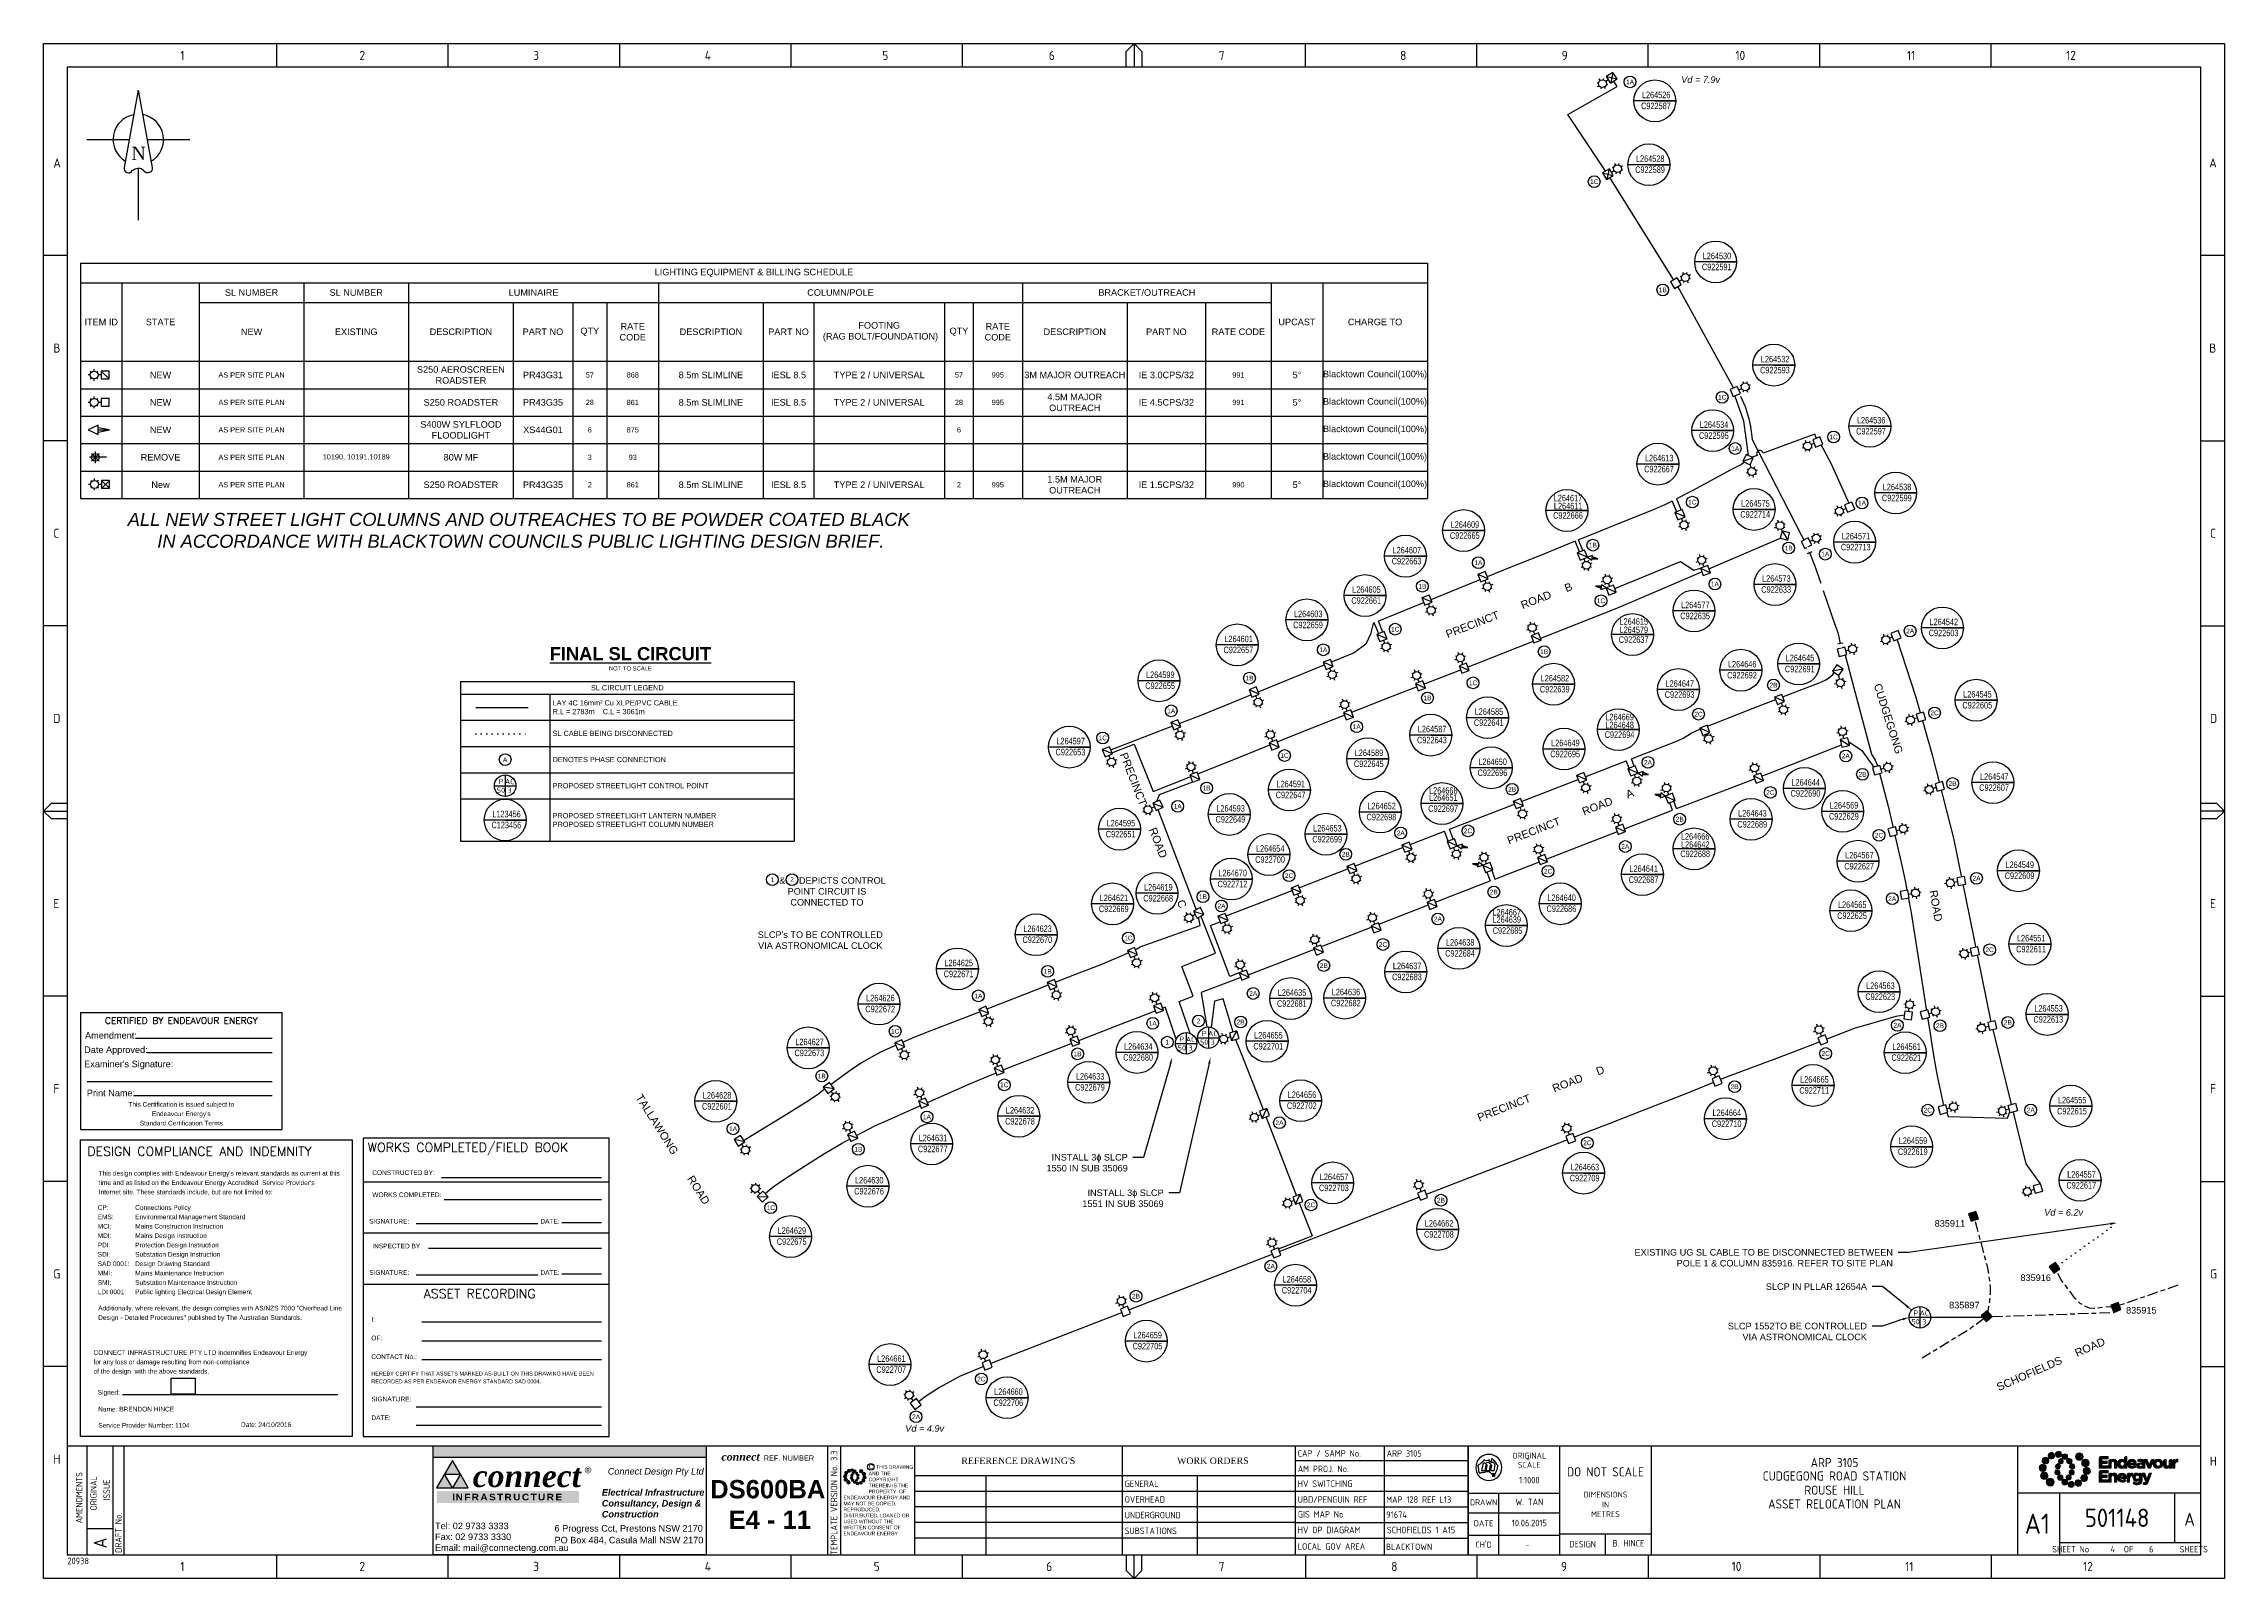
# Paper-space layout 'SHEET (4)' of a CAD drawing. Header units: metres, sheet in millimetres. Extents: x -9 to 824, y -5 to 581.
import ezdxf
from ezdxf import colors
from ezdxf.entities.mleader import LeaderData, LeaderLine
from ezdxf.enums import TextEntityAlignment as Align
from ezdxf.math import Vec2, Vec3

# ---------------------------------------------------------------- set-up
doc = ezdxf.new("R2010")
doc.units = ezdxf.units.M
for name, pattern in [('Cable Exist UG', [8.2, 4, -1.2, 1.8, -1.2]), ('Cable Remove', [2, 0, -2]), ('IE Trench LV', [6.5, 5, -1.5])]:
    doc.linetypes.add(name, pattern=pattern)
doc.layers.get('0').update_dxf_attribs({"color": 6})
for name, color, linetype in [('_User Miscellaneous1', 7, 'Continuous'), ('_User Miscellaneous5', 7, 'Continuous'), ('Equip_SL_NEW', 2, 'Continuous'), ('Equip_SP_SL_EXT', 7, 'Continuous'), ('Equip_SP_SL_NEW', 2, 'Continuous'), ('Mains_SL_EXT', 7, 'Continuous'), ('Mains_SL_NEW_R6', 2, 'Continuous'), ('Notes', 7, 'Continuous'), ('SupportsUG_SP_LV_SL_EXT', 7, 'Continuous'), ('SupportsUG_SP_LV_SL_NEW', 2, 'Continuous'), ('UG_Details_SP_MISC', 7, 'Continuous')]:
    doc.layers.add(name, color=color, linetype=linetype)
doc.layers.add('Cadastre Roads_SP_EXT', color=9, linetype='Continuous', lineweight=5)
doc.styles.add('ARIAL', font='arial.ttf', dxfattribs={"height": 2})
doc.styles.add('ARIALBOLD', font='arialbd.ttf')
doc.styles.add('COLUMN_LABEL', font='arial.ttf')
doc.styles.add('Elec', font='romand__.ttf')
doc.styles.add('iecARIAL', font='arial.ttf', dxfattribs={"height": 2})
doc.styles.add('iecISOCP', font='isocp.shx')
doc.styles.add('iecNAME', font='times.ttf')
doc.styles.add('iecTimesNewRoman', font='times.ttf')
doc.styles.add('IESYMBOL1', font='isocp.shx')
doc.styles.add('POLE_LABEL', font='arial.ttf')
doc.styles.add('SL_LABEL', font='arial.ttf')
doc.styles.get("Standard").update_dxf_attribs({"font": 'arial.ttf'})
doc.linetypes.add('Cable 4', pattern='A,5.25,-0.1,["o",Standard,S=2,R=0,X=1.2,Y=-0.7],-4', length=9.35)
doc.linetypes.add('Cable G', pattern='A,6,-0.5,["G",Standard,S=1.7,R=0,X=0.3,Y=-0.8],-2.8', length=9.3)
doc.linetypes.add('IE Trench HV', pattern='A,7,-0.2,["/",Standard,S=3,R=0,X=0.6,Y=-1.4],-2.5', length=9.7)
picture_1 = doc.add_image_def('image1.bmp', size_in_pixel=(389, 262))

psp = doc.layouts.new('SHEET (4)')

# ---------------------------------------------------------------- texts
at = {"layer": '_User Miscellaneous5', "lineweight": 0, "insert": (249.94, 42.57), "char_height": 2.5, "attachment_point": 1, "style": 'iecARIAL'}
psp.add_mtext_dynamic_manual_height_columns('\\pi0.0125;{\\fTimes New Roman|b1|i1|c0|p18;\\H1.2x;\\C244;connect\\fArial|b0|i0|c0|p34;\\H0.66667x;\\C256; \\fArial|b1|i0|c0|p34; \\fArial|b0|i0|c0|p34;REF. NUMBER}', width=35.094, gutter_width=9, heights=[0], dxfattribs=at)
at = {"layer": '_User Miscellaneous5', "insert": (244.07, 32.17), "char_height": 7, "attachment_point": 1, "style": 'ARIALBOLD'}
psp.add_mtext_dynamic_manual_height_columns('\\pi1.5534;{\\C7;DS600BA\\P\\pi8.5797;E4 - 11}', width=46.3866, gutter_width=35, heights=[0], dxfattribs=at)
at = {"layer": 'Cadastre Roads_SP_EXT'}
for s, rotation, p in [('TALLAWONG         ROAD', 302.29044, (217.05, 178.39, 61.86)), ('SCHOFIELDS     ROAD', 23.56127, (738.06, 66.12))]:
    psp.add_text(s, height=3, rotation=rotation, dxfattribs=at).set_placement(p)
at = {"layer": 'Equip_SP_SL_NEW', "width": 0.7}
for tag, p in [('L264617', (573.43, 406.11)), ('L264615', (598.57, 358.95)), ('L264669', (593.16, 322.46)), ('L264668', (525.79, 294.39)), ('L264667', (550.03, 247.85))]:
    psp.add_attdef(tag, text='XXXX', height=2.5, dxfattribs=at).set_placement(p, align=Align.CENTER)
at = {"layer": 'Notes', "color": 0, "lineweight": 0, "attachment_point": 1}
for s, width, insert, char_height in [('\\pi0.5744,t25.574;{\\fArial|b0|i1|c0|p34;Vd = 7.9v}', 15.7753, (616.13, 568.5), 2.5), ('\\pi3.2498,t53.25;{\\fArial|b0|i1|c0|p34;ALL NEW STREET LIGHT COLUMNS AND OUTREACHES TO BE POWDER COATED BLACK \\P\\pi14.539,t64.539;IN ACCORDANCE WITH BLACKTOWN COUNCILS PUBLIC LIGHTING DESIGN BRIEF.}', 305.8653, (19.81, 401.71), 5)]:
    psp.add_mtext_dynamic_manual_height_columns(s, width=width, gutter_width=4, heights=[0], dxfattribs=dict(at, insert=insert, char_height=char_height))
at = {"layer": 'Notes', "linetype": 'Cable G', "attachment_point": 5}
for s, width, insert, char_height in [('{\\fArial|b1|i0|c0|p34;\\LFINAL SL CIRCUIT}', 97.2761, (215.15, 347.88), 5), ('NOT TO SCALE', 29.0003, (215.15, 342.27), 1.6)]:
    psp.add_mtext_dynamic_manual_height_columns(s, width=width, gutter_width=4, heights=[0], dxfattribs=dict(at, insert=insert, char_height=char_height))

# ---------------------------------------------------------------- blocks, each defined once
blk = doc.blocks.new('NorthPnt 11(NP11)')
for p, q in [((-19.7, 0.02), (-3.49, 0)), ((3.32, 0), (19.7, -0.02)), ((-0.08, -10.94), (-0.08, -30.8))]:
    blk.add_line(p, q)
for points in [[(-0.08, 18.81), (-5.43, -10.68, 0.877048), (-2.29, -11.9, -0.1543), (-0.08, -10.94, 0.090511)], [(-0.08, 18.81), (5.26, -10.68, -0.877048), (2.13, -11.9, 0.1543), (-0.08, -10.94, -0.090511)]]:
    blk.add_lwpolyline(points, format="xyb")
for start, end in [(100.5988, 238.86433), (300.09942, 80.43745)]:
    blk.add_arc((0, 0), 9.64, start, end)
at = {"color": 7, "style": 'iecNAME'}
blk.add_text('N', height=5.02, dxfattribs=at).set_placement((-2.62, -7.82))
blk = doc.blocks.new('EE_LOGO_SMALL')
at = {"layer": 'Notes'}
h = blk.add_hatch(color=256, dxfattribs=at)
edge = h.paths.add_edge_path()
edge.add_spline(control_points=[(-8.4, 2), (-9.2, 2), (-9.8, 1.4), (-9.8, 0.7), (-9.9, -0.1), (-9.3, -0.7), (-8.6, -0.8), (-7.8, -0.8), (-7.2, -0.2), (-7.1, 0.5), (-7.1, 1.3), (-7.7, 1.9), (-8.4, 2)], knot_values=[0, 0, 0, 0, 1, 1, 1, 2, 2, 2, 3, 3, 3, 4, 4, 4, 4], degree=3, periodic=0)
h = blk.add_hatch(color=256, dxfattribs=at)
edge = h.paths.add_edge_path()
edge.add_spline(control_points=[(-6.8, 4.5), (-7.4, 4.8), (-8.2, 4.6), (-8.6, 4), (-8.9, 3.4), (-8.7, 2.6), (-8.1, 2.2), (-7.5, 1.9), (-6.7, 2.1), (-6.3, 2.7), (-6, 3.3), (-6.2, 4.1), (-6.8, 4.5)], knot_values=[0, 0, 0, 0, 1, 1, 1, 2, 2, 2, 3, 3, 3, 4, 4, 4, 4], degree=3, periodic=0)
h = blk.add_hatch(color=256, dxfattribs=at)
edge = h.paths.add_edge_path()
edge.add_spline(control_points=[(-4.2, 5.9), (-4.6, 6.5), (-5.3, 6.6), (-5.9, 6.3), (-6.4, 5.9), (-6.6, 5.1), (-6.2, 4.6), (-5.9, 4), (-5.1, 3.8), (-4.6, 4.2), (-4, 4.6), (-3.8, 5.3), (-4.2, 5.9)], knot_values=[0, 0, 0, 0, 1, 1, 1, 2, 2, 2, 3, 3, 3, 4, 4, 4, 4], degree=3, periodic=0)
h = blk.add_hatch(color=256, dxfattribs=at)
edge = h.paths.add_edge_path()
edge.add_spline(control_points=[(-1.3, 5.9), (-1.4, 6.5), (-2, 7), (-2.6, 6.9), (-3.3, 6.9), (-3.7, 6.3), (-3.7, 5.6), (-3.6, 5), (-3, 4.5), (-2.4, 4.6), (-1.7, 4.7), (-1.3, 5.2), (-1.3, 5.9)], knot_values=[0, 0, 0, 0, 1, 1, 1, 2, 2, 2, 3, 3, 3, 4, 4, 4, 4], degree=3, periodic=0)
h = blk.add_hatch(color=256, dxfattribs=at)
edge = h.paths.add_edge_path()
edge.add_spline(control_points=[(-2.5, 2.1), (-3, 2.2), (-3.5, 1.9), (-3.6, 1.3), (-3.7, 0.8), (-3.4, 0.3), (-2.9, 0.2), (-2.4, 0.1), (-1.9, 0.4), (-1.8, 0.9), (-1.7, 1.5), (-2, 2), (-2.5, 2.1)], knot_values=[0, 0, 0, 0, 1, 1, 1, 2, 2, 2, 3, 3, 3, 4, 4, 4, 4], degree=3, periodic=0)
h = blk.add_hatch(color=256, dxfattribs=at)
edge = h.paths.add_edge_path()
edge.add_spline(control_points=[(1, 4.9), (1, 4.3), (0.5, 3.8), (-0.1, 3.8), (-0.7, 3.8), (-1.2, 4.3), (-1.2, 4.9), (-1.2, 5.5), (-0.7, 6), (-0.1, 6), (0.5, 6), (1, 5.5), (1, 4.9)], knot_values=[0, 0, 0, 0, 1, 1, 1, 2, 2, 2, 3, 3, 3, 4, 4, 4, 4], degree=3, periodic=0)
edge = h.paths.add_edge_path()
edge.add_spline(control_points=[(-1.4, 4), (-1.9, 4.1), (-2.4, 3.8), (-2.5, 3.3), (-2.6, 2.7), (-2.3, 2.2), (-1.8, 2.1), (-1.3, 2), (-0.7, 2.3), (-0.6, 2.9), (-0.5, 3.4), (-0.9, 3.9), (-1.4, 4)], knot_values=[0, 0, 0, 0, 1, 1, 1, 2, 2, 2, 3, 3, 3, 4, 4, 4, 4], degree=3, periodic=0)
h = blk.add_hatch(color=256, dxfattribs=at)
edge = h.paths.add_edge_path()
edge.add_spline(control_points=[(2.3, 2.4), (2.8, 2.8), (2.8, 3.4), (2.4, 3.9), (2, 4.3), (1.4, 4.3), (0.9, 3.9), (0.5, 3.6), (0.5, 2.9), (0.9, 2.5), (1.2, 2), (1.9, 2), (2.3, 2.4)], knot_values=[0, 0, 0, 0, 1, 1, 1, 2, 2, 2, 3, 3, 3, 4, 4, 4, 4], degree=3, periodic=0)
edge = h.paths.add_edge_path()
edge.add_spline(control_points=[(1, 4.9), (1, 4.3), (0.5, 3.8), (-0.1, 3.8), (-0.7, 3.8), (-1.2, 4.3), (-1.2, 4.9), (-1.2, 5.5), (-0.7, 6), (-0.1, 6), (0.5, 6), (1, 5.5), (1, 4.9)], knot_values=[0, 0, 0, 0, 1, 1, 1, 2, 2, 2, 3, 3, 3, 4, 4, 4, 4], degree=3, periodic=0)
h = blk.add_hatch(color=256, dxfattribs=at)
edge = h.paths.add_edge_path()
edge.add_spline(control_points=[(1, 4.9), (1, 4.3), (0.5, 3.8), (-0.1, 3.8), (-0.7, 3.8), (-1.2, 4.3), (-1.2, 4.9), (-1.2, 5.5), (-0.7, 6), (-0.1, 6), (0.5, 6), (1, 5.5), (1, 4.9)], knot_values=[0, 0, 0, 0, 1, 1, 1, 2, 2, 2, 3, 3, 3, 4, 4, 4, 4], degree=3, periodic=0)
edge = h.paths.add_edge_path(flags=16)
edge.add_spline(control_points=[(1, 4.9), (1, 4.3), (0.5, 3.8), (-0.1, 3.8), (-0.7, 3.8), (-1.2, 4.3), (-1.2, 4.9), (-1.2, 5.5), (-0.7, 6), (-0.1, 6), (0.5, 6), (1, 5.5), (1, 4.9)], knot_values=[0, 0, 0, 0, 1, 1, 1, 2, 2, 2, 3, 3, 3, 4, 4, 4, 4], degree=3, periodic=0)
h = blk.add_hatch(color=256, dxfattribs=at)
edge = h.paths.add_edge_path()
edge.add_spline(control_points=[(3, 0.2), (3.5, 0.3), (3.8, 0.9), (3.7, 1.4), (3.6, 1.9), (3, 2.3), (2.5, 2.1), (1.9, 2), (1.6, 1.4), (1.8, 0.9), (1.9, 0.4), (2.5, 0.1), (3, 0.2)], knot_values=[0, 0, 0, 0, 1, 1, 1, 2, 2, 2, 3, 3, 3, 4, 4, 4, 4], degree=3, periodic=0)
h = blk.add_hatch(color=256, dxfattribs=at)
edge = h.paths.add_edge_path()
edge.add_spline(control_points=[(7, 4.9), (7, 4), (6.3, 3.4), (5.5, 3.4), (4.6, 3.4), (4, 4), (4, 4.9), (4, 5.7), (4.6, 6.4), (5.5, 6.4), (6.3, 6.4), (7, 5.7), (7, 4.9)], knot_values=[0, 0, 0, 0, 1, 1, 1, 2, 2, 2, 3, 3, 3, 4, 4, 4, 4], degree=3, periodic=0)
h = blk.add_hatch(color=256, dxfattribs=at)
edge = h.paths.add_edge_path()
edge.add_spline(control_points=[(8.4, 1.1), (9.1, 1.5), (9.4, 2.3), (9.1, 3), (8.8, 3.7), (7.9, 4.1), (7.2, 3.8), (6.5, 3.4), (6.2, 2.6), (6.5, 1.9), (6.8, 1.2), (7.7, 0.8), (8.4, 1.1)], knot_values=[0, 0, 0, 0, 1, 1, 1, 2, 2, 2, 3, 3, 3, 4, 4, 4, 4], degree=3, periodic=0)
h = blk.add_hatch(color=256, dxfattribs=at)
edge = h.paths.add_edge_path()
edge.add_spline(control_points=[(8.3, -1.9), (9, -1.9), (9.7, -1.4), (9.7, -0.6), (9.7, 0.1), (9.2, 0.8), (8.4, 0.8), (7.7, 0.8), (7, 0.3), (7, -0.5), (6.9, -1.2), (7.5, -1.9), (8.3, -1.9)], knot_values=[0, 0, 0, 0, 1, 1, 1, 2, 2, 2, 3, 3, 3, 4, 4, 4, 4], degree=3, periodic=0)
h = blk.add_hatch(color=256, dxfattribs=at)
edge = h.paths.add_edge_path()
edge.add_spline(control_points=[(-8.5, -1.1), (-9.2, -1.4), (-9.6, -2.3), (-9.3, -3), (-8.9, -3.7), (-8.1, -4), (-7.4, -3.7), (-6.7, -3.4), (-6.3, -2.5), (-6.6, -1.8), (-7, -1.1), (-7.8, -0.8), (-8.5, -1.1)], knot_values=[0, 0, 0, 0, 1, 1, 1, 2, 2, 2, 3, 3, 3, 4, 4, 4, 4], degree=3, periodic=0)
h = blk.add_hatch(color=256, dxfattribs=at)
edge = h.paths.add_edge_path()
edge.add_spline(control_points=[(-7.1, -4.8), (-7.1, -4), (-6.5, -3.3), (-5.6, -3.3), (-4.8, -3.3), (-4.1, -4), (-4.1, -4.8), (-4.1, -5.7), (-4.8, -6.3), (-5.6, -6.3), (-6.5, -6.3), (-7.1, -5.7), (-7.1, -4.8)], knot_values=[0, 0, 0, 0, 1, 1, 1, 2, 2, 2, 3, 3, 3, 4, 4, 4, 4], degree=3, periodic=0)
h = blk.add_hatch(color=256, dxfattribs=at)
edge = h.paths.add_edge_path()
edge.add_spline(control_points=[(-3.1, -0.2), (-3.7, -0.3), (-4, -0.8), (-3.8, -1.4), (-3.7, -1.9), (-3.2, -2.2), (-2.6, -2.1), (-2.1, -1.9), (-1.8, -1.4), (-1.9, -0.9), (-2.1, -0.3), (-2.6, 0), (-3.1, -0.2)], knot_values=[0, 0, 0, 0, 1, 1, 1, 2, 2, 2, 3, 3, 3, 4, 4, 4, 4], degree=3, periodic=0)
h = blk.add_hatch(color=256, dxfattribs=at)
edge = h.paths.add_edge_path()
edge.add_spline(control_points=[(-2.5, -2.3), (-2.9, -2.7), (-3, -3.4), (-2.6, -3.8), (-2.2, -4.2), (-1.5, -4.3), (-1.1, -3.9), (-0.7, -3.5), (-0.6, -2.8), (-1, -2.4), (-1.4, -2), (-2, -1.9), (-2.5, -2.3)], knot_values=[0, 0, 0, 0, 1, 1, 1, 2, 2, 2, 3, 3, 3, 4, 4, 4, 4], degree=3, periodic=0)
h = blk.add_hatch(color=256, dxfattribs=at)
edge = h.paths.add_edge_path()
edge.add_spline(control_points=[(-1.2, -4.8), (-1.2, -4.2), (-0.7, -3.7), (-0.1, -3.7), (0.5, -3.7), (1, -4.2), (1, -4.8), (1, -5.4), (0.5, -5.9), (-0.1, -5.9), (-0.7, -5.9), (-1.2, -5.4), (-1.2, -4.8)], knot_values=[0, 0, 0, 0, 1, 1, 1, 2, 2, 2, 3, 3, 3, 4, 4, 4, 4], degree=3, periodic=0)
h = blk.add_hatch(color=256, dxfattribs=at)
edge = h.paths.add_edge_path()
edge.add_spline(control_points=[(1.2, -3.9), (1.7, -4.1), (2.2, -3.7), (2.3, -3.2), (2.5, -2.7), (2.1, -2.2), (1.6, -2.1), (1.1, -2), (0.6, -2.3), (0.5, -2.8), (0.4, -3.3), (0.7, -3.8), (1.2, -3.9)], knot_values=[0, 0, 0, 0, 1, 1, 1, 2, 2, 2, 3, 3, 3, 4, 4, 4, 4], degree=3, periodic=0)
h = blk.add_hatch(color=256, dxfattribs=at)
edge = h.paths.add_edge_path()
edge.add_spline(control_points=[(1.2, -5.8), (1.3, -6.5), (1.8, -6.9), (2.5, -6.9), (3.1, -6.8), (3.6, -6.2), (3.5, -5.6), (3.4, -5), (2.9, -4.5), (2.2, -4.6), (1.6, -4.6), (1.1, -5.2), (1.2, -5.8)], knot_values=[0, 0, 0, 0, 1, 1, 1, 2, 2, 2, 3, 3, 3, 4, 4, 4, 4], degree=3, periodic=0)
h = blk.add_hatch(color=256, dxfattribs=at)
edge = h.paths.add_edge_path()
edge.add_spline(control_points=[(2.4, -2), (2.9, -2.1), (3.4, -1.8), (3.5, -1.3), (3.6, -0.8), (3.3, -0.3), (2.8, -0.2), (2.2, -0.1), (1.7, -0.4), (1.6, -0.9), (1.5, -1.4), (1.8, -1.9), (2.4, -2)], knot_values=[0, 0, 0, 0, 1, 1, 1, 2, 2, 2, 3, 3, 3, 4, 4, 4, 4], degree=3, periodic=0)
h = blk.add_hatch(color=256, dxfattribs=at)
edge = h.paths.add_edge_path()
edge.add_spline(control_points=[(4, -5.8), (4.4, -6.4), (5.2, -6.6), (5.7, -6.2), (6.3, -5.8), (6.5, -5.1), (6.1, -4.5), (5.7, -4), (5, -3.8), (4.4, -4.2), (3.8, -4.5), (3.7, -5.3), (4, -5.8)], knot_values=[0, 0, 0, 0, 1, 1, 1, 2, 2, 2, 3, 3, 3, 4, 4, 4, 4], degree=3, periodic=0)
h = blk.add_hatch(color=256, dxfattribs=at)
edge = h.paths.add_edge_path()
edge.add_spline(control_points=[(6.7, -4.4), (7.3, -4.8), (8.1, -4.6), (8.4, -4), (8.8, -3.3), (8.6, -2.6), (8, -2.2), (7.3, -1.8), (6.6, -2.1), (6.2, -2.7), (5.8, -3.3), (6, -4.1), (6.7, -4.4)], knot_values=[0, 0, 0, 0, 1, 1, 1, 2, 2, 2, 3, 3, 3, 4, 4, 4, 4], degree=3, periodic=0)
at = {"layer": 'Notes', "lineweight": 0}
for points in [[(1.8, 2.1), (1.8, 2.1)], [(-2, -2.1), (-2, -2.1)]]:
    blk.add_lwpolyline(points, dxfattribs=at)
for points in [[(-8.4, 2), (-9.2, 2), (-9.8, 1.4), (-9.8, 0.7), (-9.9, -0.1), (-9.3, -0.7), (-8.6, -0.8), (-7.8, -0.8), (-7.2, -0.2), (-7.1, 0.5), (-7.1, 1.3), (-7.7, 1.9), (-8.4, 2)], [(-6.8, 4.5), (-7.4, 4.8), (-8.2, 4.6), (-8.6, 4), (-8.9, 3.4), (-8.7, 2.6), (-8.1, 2.2), (-7.5, 1.9), (-6.7, 2.1), (-6.3, 2.7), (-6, 3.3), (-6.2, 4.1), (-6.8, 4.5)], [(-4.2, 5.9), (-4.6, 6.5), (-5.3, 6.6), (-5.9, 6.3), (-6.4, 5.9), (-6.6, 5.1), (-6.2, 4.6), (-5.9, 4), (-5.1, 3.8), (-4.6, 4.2), (-4, 4.6), (-3.8, 5.3), (-4.2, 5.9)], [(-1.3, 5.9), (-1.4, 6.5), (-2, 7), (-2.6, 6.9), (-3.3, 6.9), (-3.7, 6.3), (-3.7, 5.6), (-3.6, 5), (-3, 4.5), (-2.4, 4.6), (-1.7, 4.7), (-1.3, 5.2), (-1.3, 5.9)], [(-2.5, 2.1), (-3, 2.2), (-3.5, 1.9), (-3.6, 1.3), (-3.7, 0.8), (-3.4, 0.3), (-2.9, 0.2), (-2.4, 0.1), (-1.9, 0.4), (-1.8, 0.9), (-1.7, 1.5), (-2, 2), (-2.5, 2.1)], [(-1.4, 4), (-1.9, 4.1), (-2.4, 3.8), (-2.5, 3.3), (-2.6, 2.7), (-2.3, 2.2), (-1.8, 2.1), (-1.3, 2), (-0.7, 2.3), (-0.6, 2.9), (-0.5, 3.4), (-0.9, 3.9), (-1.4, 4)], [(1, 4.9), (1, 4.3), (0.5, 3.8), (-0.1, 3.8), (-0.7, 3.8), (-1.2, 4.3), (-1.2, 4.9), (-1.2, 5.5), (-0.7, 6), (-0.1, 6), (0.5, 6), (1, 5.5), (1, 4.9)], [(1, 4.9), (1, 4.3), (0.5, 3.8), (-0.1, 3.8), (-0.7, 3.8), (-1.2, 4.3), (-1.2, 4.9), (-1.2, 5.5), (-0.7, 6), (-0.1, 6), (0.5, 6), (1, 5.5), (1, 4.9)], [(2.3, 2.4), (2.8, 2.8), (2.8, 3.4), (2.4, 3.9), (2, 4.3), (1.4, 4.3), (0.9, 3.9), (0.5, 3.6), (0.5, 2.9), (0.9, 2.5), (1.2, 2), (1.9, 2), (2.3, 2.4)], [(3, 0.2), (3.5, 0.3), (3.8, 0.9), (3.7, 1.4), (3.6, 1.9), (3, 2.3), (2.5, 2.1), (1.9, 2), (1.6, 1.4), (1.8, 0.9), (1.9, 0.4), (2.5, 0.1), (3, 0.2)], [(7, 4.9), (7, 4), (6.3, 3.4), (5.5, 3.4), (4.6, 3.4), (4, 4), (4, 4.9), (4, 5.7), (4.6, 6.4), (5.5, 6.4), (6.3, 6.4), (7, 5.7), (7, 4.9)], [(8.4, 1.1), (9.1, 1.5), (9.4, 2.3), (9.1, 3), (8.8, 3.7), (7.9, 4.1), (7.2, 3.8), (6.5, 3.4), (6.2, 2.6), (6.5, 1.9), (6.8, 1.2), (7.7, 0.8), (8.4, 1.1)], [(8.3, -1.9), (9, -1.9), (9.7, -1.4), (9.7, -0.6), (9.7, 0.1), (9.2, 0.8), (8.4, 0.8), (7.7, 0.8), (7, 0.3), (7, -0.5), (6.9, -1.2), (7.5, -1.9), (8.3, -1.9)], [(-8.5, -1.1), (-9.2, -1.4), (-9.6, -2.3), (-9.3, -3), (-8.9, -3.7), (-8.1, -4), (-7.4, -3.7), (-6.7, -3.4), (-6.3, -2.5), (-6.6, -1.8), (-7, -1.1), (-7.8, -0.8), (-8.5, -1.1)], [(-7.1, -4.8), (-7.1, -4), (-6.5, -3.3), (-5.6, -3.3), (-4.8, -3.3), (-4.1, -4), (-4.1, -4.8), (-4.1, -5.7), (-4.8, -6.3), (-5.6, -6.3), (-6.5, -6.3), (-7.1, -5.7), (-7.1, -4.8)], [(-3.1, -0.2), (-3.7, -0.3), (-4, -0.8), (-3.8, -1.4), (-3.7, -1.9), (-3.2, -2.2), (-2.6, -2.1), (-2.1, -1.9), (-1.8, -1.4), (-1.9, -0.9), (-2.1, -0.3), (-2.6, 0), (-3.1, -0.2)], [(-2.5, -2.3), (-2.9, -2.7), (-3, -3.4), (-2.6, -3.8), (-2.2, -4.2), (-1.5, -4.3), (-1.1, -3.9), (-0.7, -3.5), (-0.6, -2.8), (-1, -2.4), (-1.4, -2), (-2, -1.9), (-2.5, -2.3)], [(-1.2, -4.8), (-1.2, -4.2), (-0.7, -3.7), (-0.1, -3.7), (0.5, -3.7), (1, -4.2), (1, -4.8), (1, -5.4), (0.5, -5.9), (-0.1, -5.9), (-0.7, -5.9), (-1.2, -5.4), (-1.2, -4.8)], [(1.2, -3.9), (1.7, -4.1), (2.2, -3.7), (2.3, -3.2), (2.5, -2.7), (2.1, -2.2), (1.6, -2.1), (1.1, -2), (0.6, -2.3), (0.5, -2.8), (0.4, -3.3), (0.7, -3.8), (1.2, -3.9)], [(1.2, -5.8), (1.3, -6.5), (1.8, -6.9), (2.5, -6.9), (3.1, -6.8), (3.6, -6.2), (3.5, -5.6), (3.4, -5), (2.9, -4.5), (2.2, -4.6), (1.6, -4.6), (1.1, -5.2), (1.2, -5.8)], [(2.4, -2), (2.9, -2.1), (3.4, -1.8), (3.5, -1.3), (3.6, -0.8), (3.3, -0.3), (2.8, -0.2), (2.2, -0.1), (1.7, -0.4), (1.6, -0.9), (1.5, -1.4), (1.8, -1.9), (2.4, -2)], [(4, -5.8), (4.4, -6.4), (5.2, -6.6), (5.7, -6.2), (6.3, -5.8), (6.5, -5.1), (6.1, -4.5), (5.7, -4), (5, -3.8), (4.4, -4.2), (3.8, -4.5), (3.7, -5.3), (4, -5.8)], [(6.7, -4.4), (7.3, -4.8), (8.1, -4.6), (8.4, -4), (8.8, -3.3), (8.6, -2.6), (8, -2.2), (7.3, -1.8), (6.6, -2.1), (6.2, -2.7), (5.8, -3.3), (6, -4.1), (6.7, -4.4)]]:
    blk.add_open_spline(points, degree=3, knots=[0, 0, 0, 0, 1, 1, 1, 2, 2, 2, 3, 3, 3, 4, 4, 4, 4], dxfattribs=at)
blk = doc.blocks.new('EE_COPYRIGHT_A1')
at = {"layer": 'Notes'}
blk.add_circle((9.53, -0.82), 1.15, dxfattribs=at)
at = {"xscale": 0.4, "yscale": 0.4, "zscale": 0.4}
blk.add_blockref('EE_LOGO_SMALL', (3.96, -4.29), dxfattribs=at)
at = {"layer": 'Notes', "insert": (0, 0), "char_height": 1.25, "width": 24.1208, "attachment_point": 1, "style": 'ARIAL'}
blk.add_mtext('\\pt8.75;               ^I{\\H1.2x;C } THIS DRAWING\\P\\pi-8.75,l8.75,t8.75,20;       ^IAND THE ^I\\P\\pi0,t8.75;COPYRIGHT\\P\\pi-8.75,t1.25,8.75;^I^ITHEREIN IS THE PROPERTY  OF \\P\\pi0,l0,t1.25;ENDEAVOUR ENERGY AND MAY NOT BE COPIED, REPRODUCED, DISTRIBUTED, LOANED OR USED WITHOUT THE WRITTEN CONSENT OF ENDEAVOUR ENERGY', dxfattribs=at)
blk = doc.blocks.new('A1_FRAME_TITLE')
h = blk.add_hatch(color=7)
edge = h.paths.add_edge_path()
edge.add_spline(control_points=[(765.64, 43.07), (765.02, 43.43), (764.23, 43.22), (763.88, 42.61), (763.52, 41.99), (763.73, 41.21), (764.34, 40.85), (764.95, 40.49), (765.74, 40.7), (766.1, 41.31), (766.46, 41.93), (766.25, 42.72), (765.64, 43.07)], knot_values=[0, 0, 0, 0, 1, 1, 1, 2, 2, 2, 3, 3, 3, 4, 4, 4, 4], degree=3, periodic=0)
h = blk.add_hatch(color=7)
edge = h.paths.add_edge_path()
edge.add_spline(control_points=[(768.25, 44.49), (767.89, 45.06), (767.13, 45.23), (766.56, 44.86), (765.99, 44.49), (765.83, 43.74), (766.19, 43.17), (766.56, 42.6), (767.32, 42.44), (767.88, 42.8), (768.45, 43.17), (768.62, 43.93), (768.25, 44.49)], knot_values=[0, 0, 0, 0, 1, 1, 1, 2, 2, 2, 3, 3, 3, 4, 4, 4, 4], degree=3, periodic=0)
h = blk.add_hatch(color=7)
edge = h.paths.add_edge_path()
edge.add_spline(control_points=[(771.09, 44.48), (771.03, 45.12), (770.46, 45.59), (769.82, 45.52), (769.18, 45.46), (768.72, 44.89), (768.78, 44.25), (768.85, 43.61), (769.42, 43.15), (770.05, 43.21), (770.7, 43.28), (771.16, 43.84), (771.09, 44.48)], knot_values=[0, 0, 0, 0, 1, 1, 1, 2, 2, 2, 3, 3, 3, 4, 4, 4, 4], degree=3, periodic=0)
h = blk.add_hatch(color=7)
edge = h.paths.add_edge_path()
edge.add_spline(control_points=[(773.45, 43.48), (773.45, 42.88), (772.97, 42.39), (772.37, 42.39), (771.77, 42.39), (771.28, 42.88), (771.28, 43.48), (771.28, 44.08), (771.77, 44.57), (772.37, 44.57), (772.97, 44.57), (773.45, 44.08), (773.45, 43.48)], knot_values=[0, 0, 0, 0, 1, 1, 1, 2, 2, 2, 3, 3, 3, 4, 4, 4, 4], degree=3, periodic=0)
edge = h.paths.add_edge_path()
edge.add_spline(control_points=[(771.08, 42.59), (770.57, 42.7), (770.06, 42.37), (769.95, 41.86), (769.84, 41.35), (770.17, 40.85), (770.68, 40.74), (771.19, 40.63), (771.69, 40.95), (771.8, 41.46), (771.91, 41.97), (771.59, 42.48), (771.08, 42.59)], knot_values=[0, 0, 0, 0, 1, 1, 1, 2, 2, 2, 3, 3, 3, 4, 4, 4, 4], degree=3, periodic=0)
h = blk.add_hatch(color=7)
edge = h.paths.add_edge_path()
edge.add_spline(control_points=[(774.78, 40.98), (775.21, 41.37), (775.25, 42.03), (774.86, 42.46), (774.47, 42.89), (773.81, 42.93), (773.38, 42.54), (772.95, 42.16), (772.91, 41.49), (773.3, 41.06), (773.68, 40.63), (774.34, 40.59), (774.78, 40.98)], knot_values=[0, 0, 0, 0, 1, 1, 1, 2, 2, 2, 3, 3, 3, 4, 4, 4, 4], degree=3, periodic=0)
edge = h.paths.add_edge_path()
edge.add_spline(control_points=[(773.45, 43.48), (773.45, 42.88), (772.97, 42.39), (772.37, 42.39), (771.77, 42.39), (771.28, 42.88), (771.28, 43.48), (771.28, 44.08), (771.77, 44.57), (772.37, 44.57), (772.97, 44.57), (773.45, 44.08), (773.45, 43.48)], knot_values=[0, 0, 0, 0, 1, 1, 1, 2, 2, 2, 3, 3, 3, 4, 4, 4, 4], degree=3, periodic=0)
h = blk.add_hatch(color=7)
edge = h.paths.add_edge_path()
edge.add_spline(control_points=[(773.45, 43.48), (773.45, 42.88), (772.97, 42.39), (772.37, 42.39), (771.77, 42.39), (771.28, 42.88), (771.28, 43.48), (771.28, 44.08), (771.77, 44.57), (772.37, 44.57), (772.97, 44.57), (773.45, 44.08), (773.45, 43.48)], knot_values=[0, 0, 0, 0, 1, 1, 1, 2, 2, 2, 3, 3, 3, 4, 4, 4, 4], degree=3, periodic=0)
edge = h.paths.add_edge_path(flags=16)
edge.add_spline(control_points=[(773.45, 43.48), (773.45, 42.88), (772.97, 42.39), (772.37, 42.39), (771.77, 42.39), (771.28, 42.88), (771.28, 43.48), (771.28, 44.08), (771.77, 44.57), (772.37, 44.57), (772.97, 44.57), (773.45, 44.08), (773.45, 43.48)], knot_values=[0, 0, 0, 0, 1, 1, 1, 2, 2, 2, 3, 3, 3, 4, 4, 4, 4], degree=3, periodic=0)
h = blk.add_hatch(color=7)
edge = h.paths.add_edge_path()
edge.add_spline(control_points=[(779.43, 43.48), (779.43, 42.65), (778.76, 41.97), (777.92, 41.97), (777.09, 41.97), (776.41, 42.65), (776.41, 43.48), (776.41, 44.31), (777.09, 44.99), (777.92, 44.99), (778.76, 44.99), (779.43, 44.31), (779.43, 43.48)], knot_values=[0, 0, 0, 0, 1, 1, 1, 2, 2, 2, 3, 3, 3, 4, 4, 4, 4], degree=3, periodic=0)
h = blk.add_hatch(color=7)
edge = h.paths.add_edge_path()
edge.add_spline(control_points=[(780.82, 39.75), (781.54, 40.06), (781.87, 40.91), (781.55, 41.63), (781.23, 42.35), (780.39, 42.67), (779.67, 42.36), (778.95, 42.04), (778.62, 41.2), (778.94, 40.48), (779.25, 39.76), (780.09, 39.43), (780.82, 39.75)], knot_values=[0, 0, 0, 0, 1, 1, 1, 2, 2, 2, 3, 3, 3, 4, 4, 4, 4], degree=3, periodic=0)
h = blk.add_hatch(color=7)
edge = h.paths.add_edge_path()
edge.add_spline(control_points=[(785.51, 39.06), (785.51, 39.06), (785.51, 42.87), (785.51, 42.92), (785.51, 42.96), (785.52, 43.48), (786.07, 43.48), (786.63, 43.48), (788.88, 43.48), (788.88, 43.48), (788.88, 43.48), (788.88, 42.61), (788.88, 42.61), (788.88, 42.61), (786.48, 42.61), (786.48, 42.61), (786.48, 42.61), (786.48, 41.72), (786.48, 41.72), (786.48, 41.72), (788.56, 41.72), (788.56, 41.72), (788.56, 41.72), (788.56, 40.85), (788.56, 40.85), (788.56, 40.85), (786.48, 40.85), (786.48, 40.85), (786.48, 40.85), (786.48, 39.92), (786.48, 39.92), (786.48, 39.92), (788.88, 39.92), (788.88, 39.92), (788.88, 39.92), (788.88, 39.06), (788.88, 39.06), (788.88, 39.06), (785.51, 39.06), (785.51, 39.06)], knot_values=[0, 0, 0, 0, 1, 1, 1, 2, 2, 2, 3, 3, 3, 4, 4, 4, 5, 5, 5, 6, 6, 6, 7, 7, 7, 8, 8, 8, 9, 9, 9, 10, 10, 10, 11, 11, 11, 12, 12, 12, 13, 13, 13, 13], degree=3, periodic=0)
h = blk.add_hatch(color=7)
edge = h.paths.add_edge_path()
edge.add_spline(control_points=[(791.31, 39.06), (791.31, 39.06), (791.31, 40.95), (791.31, 40.95), (791.31, 41.4), (791.1, 41.64), (790.73, 41.64), (790.36, 41.64), (790.13, 41.4), (790.13, 40.95), (790.13, 40.95), (790.13, 39.06), (790.13, 39.06), (790.13, 39.06), (789.17, 39.06), (789.17, 39.06), (789.17, 39.06), (789.17, 41.83), (789.17, 41.89), (789.17, 41.95), (789.17, 42.44), (789.73, 42.44), (790.13, 42.44), (790.13, 42.44), (790.13, 42.44), (790.13, 42.44), (790.13, 41.96), (790.13, 41.96), (790.35, 42.25), (790.64, 42.51), (791.12, 42.51), (791.85, 42.51), (792.27, 42.03), (792.27, 41.25), (792.27, 41.25), (792.27, 39.06), (792.27, 39.06), (792.27, 39.06), (791.31, 39.06), (791.31, 39.06)], knot_values=[0, 0, 0, 0, 1, 1, 1, 2, 2, 2, 3, 3, 3, 4, 4, 4, 5, 5, 5, 6, 6, 6, 7, 7, 7, 8, 8, 8, 9, 9, 9, 10, 10, 10, 11, 11, 11, 12, 12, 12, 13, 13, 13, 13], degree=3, periodic=0)
h = blk.add_hatch(color=7)
edge = h.paths.add_edge_path(flags=16)
edge.add_spline(control_points=[(795.17, 40.75), (795.17, 41.31), (794.79, 41.69), (794.35, 41.69), (793.9, 41.69), (793.52, 41.32), (793.52, 40.75), (793.52, 40.75), (793.52, 40.74), (793.52, 40.74), (793.52, 40.18), (793.9, 39.8), (794.35, 39.8), (794.79, 39.8), (795.17, 40.18), (795.17, 40.74), (795.17, 40.74), (795.17, 40.75), (795.17, 40.75)], knot_values=[0, 0, 0, 0, 1, 1, 1, 2, 2, 2, 3, 3, 3, 4, 4, 4, 5, 5, 5, 6, 6, 6, 6], degree=3, periodic=0)
edge = h.paths.add_edge_path()
edge.add_spline(control_points=[(795.15, 39.06), (795.15, 39.06), (795.15, 39.54), (795.15, 39.54), (794.92, 39.22), (794.6, 38.99), (794.1, 38.99), (793.31, 38.99), (792.56, 39.61), (792.56, 40.74), (792.56, 40.74), (792.56, 40.75), (792.56, 40.75), (792.56, 41.88), (793.3, 42.5), (794.1, 42.5), (794.61, 42.5), (794.93, 42.27), (795.15, 42), (795.15, 42), (795.15, 42.88), (795.15, 42.92), (795.15, 42.96), (795.16, 43.48), (795.71, 43.48), (796.1, 43.48), (796.11, 43.48), (796.11, 43.48), (796.11, 43.48), (796.11, 39.06), (796.11, 39.06), (796.11, 39.06), (795.15, 39.06), (795.15, 39.06)], knot_values=[0, 0, 0, 0, 1, 1, 1, 2, 2, 2, 3, 3, 3, 4, 4, 4, 5, 5, 5, 6, 6, 6, 7, 7, 7, 8, 8, 8, 9, 9, 9, 10, 10, 10, 11, 11, 11, 11], degree=3, periodic=0)
h = blk.add_hatch(color=7)
edge = h.paths.add_edge_path()
edge.add_spline(control_points=[(798.05, 42.51), (797.07, 42.51), (796.38, 41.71), (796.38, 40.75), (796.38, 40.75), (796.38, 40.73), (796.38, 40.73), (796.38, 39.7), (797.13, 38.99), (798.15, 38.99), (798.76, 38.99), (799.22, 39.22), (799.53, 39.62), (799.53, 39.62), (798.98, 40.1), (798.98, 40.1), (798.72, 39.86), (798.48, 39.76), (798.16, 39.76), (797.7, 39.75), (797.37, 40.11), (797.32, 40.48), (797.28, 40.8), (797.3, 40.91), (797.32, 41.05), (797.38, 41.47), (797.66, 41.74), (798.05, 41.74), (798.46, 41.74), (798.71, 41.45), (798.77, 41.02), (798.77, 41.02), (797.51, 41.02), (797.51, 41.02), (797.51, 41.02), (797.48, 40.42), (798.01, 40.42), (798.54, 40.42), (799.69, 40.42), (799.69, 40.42), (799.7, 40.51), (799.7, 40.56), (799.7, 40.66), (799.7, 40.66), (799.7, 40.67), (799.7, 40.67), (799.7, 41.63), (799.18, 42.51), (798.05, 42.51)], knot_values=[0, 0, 0, 0, 1, 1, 1, 2, 2, 2, 3, 3, 3, 4, 4, 4, 5, 5, 5, 6, 6, 6, 7, 7, 7, 8, 8, 8, 9, 9, 9, 10, 10, 10, 11, 11, 11, 12, 12, 12, 13, 13, 13, 14, 14, 14, 15, 15, 15, 16, 16, 16, 16], degree=3, periodic=0)
h = blk.add_hatch(color=7)
edge = h.paths.add_edge_path(flags=16)
edge.add_spline(control_points=[(802.06, 40.42), (801.9, 40.5), (801.68, 40.55), (801.45, 40.55), (801.04, 40.55), (800.78, 40.38), (800.78, 40.08), (800.78, 40.08), (800.78, 40.07), (800.78, 40.07), (800.78, 39.81), (801, 39.66), (801.31, 39.66), (801.76, 39.66), (802.06, 39.9), (802.06, 40.25), (802.06, 40.25), (802.06, 40.42), (802.06, 40.42)], knot_values=[0, 0, 0, 0, 1, 1, 1, 2, 2, 2, 3, 3, 3, 4, 4, 4, 5, 5, 5, 6, 6, 6, 6], degree=3, periodic=0)
edge = h.paths.add_edge_path()
edge.add_spline(control_points=[(802.04, 39.06), (802.04, 39.06), (802.04, 39.42), (802.04, 39.42), (801.81, 39.17), (801.49, 39), (801.02, 39), (800.38, 39), (799.86, 39.36), (799.86, 40.03), (799.86, 40.03), (799.86, 40.04), (799.86, 40.04), (799.86, 40.78), (800.42, 41.12), (801.22, 41.12), (801.56, 41.12), (801.81, 41.07), (802.05, 40.98), (802.05, 40.98), (802.05, 41.04), (802.05, 41.04), (802.05, 41.44), (801.8, 41.69), (801.32, 41.69), (800.95, 41.69), (800.7, 41.62), (800.39, 41.5), (800.39, 41.5), (800.15, 42.24), (800.15, 42.24), (800.52, 42.4), (800.89, 42.51), (801.46, 42.51), (802.51, 42.51), (802.97, 41.97), (802.97, 41.05), (802.97, 41.05), (802.97, 39.06), (802.97, 39.06), (802.97, 39.06), (802.04, 39.06), (802.04, 39.06)], knot_values=[0, 0, 0, 0, 1, 1, 1, 2, 2, 2, 3, 3, 3, 4, 4, 4, 5, 5, 5, 6, 6, 6, 7, 7, 7, 8, 8, 8, 9, 9, 9, 10, 10, 10, 11, 11, 11, 12, 12, 12, 13, 13, 13, 14, 14, 14, 14], degree=3, periodic=0)
h = blk.add_hatch(color=7)
edge = h.paths.add_edge_path()
edge.add_spline(control_points=[(805.08, 39.06), (805.08, 39.06), (804.21, 39.06), (804.21, 39.06), (804.21, 39.06), (802.87, 42.45), (802.87, 42.45), (802.87, 42.45), (803.89, 42.45), (803.89, 42.45), (803.89, 42.45), (804.65, 40.2), (804.65, 40.2), (804.65, 40.2), (805.23, 41.91), (805.23, 41.91), (805.23, 41.91), (805.39, 42.45), (805.77, 42.45), (806.15, 42.45), (806.41, 42.45), (806.41, 42.45), (806.41, 42.45), (805.08, 39.06), (805.08, 39.06)], knot_values=[0, 0, 0, 0, 1, 1, 1, 2, 2, 2, 3, 3, 3, 4, 4, 4, 5, 5, 5, 6, 6, 6, 7, 7, 7, 8, 8, 8, 8], degree=3, periodic=0)
h = blk.add_hatch(color=7)
edge = h.paths.add_edge_path(flags=16)
edge.add_spline(control_points=[(808.88, 40.78), (808.88, 41.28), (808.52, 41.71), (807.99, 41.71), (807.44, 41.71), (807.12, 41.29), (807.12, 40.79), (807.12, 40.79), (807.12, 40.78), (807.12, 40.78), (807.12, 40.28), (807.48, 39.84), (808.01, 39.84), (808.56, 39.84), (808.88, 40.26), (808.88, 40.76), (808.88, 40.76), (808.88, 40.78), (808.88, 40.78)], knot_values=[0, 0, 0, 0, 1, 1, 1, 2, 2, 2, 3, 3, 3, 4, 4, 4, 5, 5, 5, 6, 6, 6, 6], degree=3, periodic=0)
edge = h.paths.add_edge_path()
edge.add_spline(control_points=[(807.99, 39.01), (806.95, 39.01), (806.17, 39.79), (806.17, 40.76), (806.17, 40.76), (806.17, 40.78), (806.17, 40.78), (806.17, 41.75), (806.95, 42.54), (808.01, 42.54), (809.05, 42.54), (809.83, 41.76), (809.83, 40.79), (809.83, 40.79), (809.83, 40.78), (809.83, 40.78), (809.83, 39.8), (809.05, 39.01), (807.99, 39.01)], knot_values=[0, 0, 0, 0, 1, 1, 1, 2, 2, 2, 3, 3, 3, 4, 4, 4, 5, 5, 5, 6, 6, 6, 6], degree=3, periodic=0)
h = blk.add_hatch(color=7)
edge = h.paths.add_edge_path()
edge.add_spline(control_points=[(812.23, 39.06), (812.23, 39.06), (812.23, 39.54), (812.23, 39.54), (812.01, 39.25), (811.73, 39), (811.24, 39), (810.51, 39), (810.09, 39.48), (810.09, 40.25), (810.09, 40.25), (810.09, 41.84), (810.09, 41.89), (810.09, 41.94), (810.09, 42.44), (810.64, 42.44), (811.05, 42.44), (811.05, 42.44), (811.05, 42.44), (811.05, 42.44), (811.05, 40.56), (811.05, 40.56), (811.05, 40.1), (811.26, 39.87), (811.63, 39.87), (812, 39.87), (812.23, 40.1), (812.23, 40.56), (812.23, 40.56), (812.23, 41.82), (812.23, 41.89), (812.23, 41.96), (812.24, 42.44), (812.79, 42.44), (813.19, 42.44), (813.19, 42.44), (813.19, 42.44), (813.19, 42.44), (813.19, 39.06), (813.19, 39.06), (813.19, 39.06), (812.23, 39.06), (812.23, 39.06)], knot_values=[0, 0, 0, 0, 1, 1, 1, 2, 2, 2, 3, 3, 3, 4, 4, 4, 5, 5, 5, 6, 6, 6, 7, 7, 7, 8, 8, 8, 9, 9, 9, 10, 10, 10, 11, 11, 11, 12, 12, 12, 13, 13, 13, 14, 14, 14, 14], degree=3, periodic=0)
h = blk.add_hatch(color=7)
edge = h.paths.add_edge_path()
edge.add_spline(control_points=[(815.46, 41.5), (814.82, 41.5), (814.43, 41.12), (814.43, 40.31), (814.43, 40.31), (814.43, 39.06), (814.43, 39.06), (814.43, 39.06), (813.47, 39.06), (813.47, 39.06), (813.47, 39.06), (813.47, 41.86), (813.47, 41.89), (813.47, 41.92), (813.47, 42.44), (814.03, 42.44), (814.59, 42.44), (814.43, 42.44), (814.43, 42.44), (814.43, 42.44), (814.43, 41.76), (814.43, 41.76), (814.63, 42.23), (814.94, 42.53), (815.51, 42.51), (815.51, 42.51), (815.51, 41.5), (815.51, 41.5), (815.51, 41.5), (815.46, 41.5), (815.46, 41.5)], knot_values=[0, 0, 0, 0, 1, 1, 1, 2, 2, 2, 3, 3, 3, 4, 4, 4, 5, 5, 5, 6, 6, 6, 7, 7, 7, 8, 8, 8, 9, 9, 9, 10, 10, 10, 10], degree=3, periodic=0)
h = blk.add_hatch(color=7)
edge = h.paths.add_edge_path()
edge.add_spline(control_points=[(764.03, 40.56), (763.28, 40.6), (762.64, 40.03), (762.6, 39.28), (762.56, 38.53), (763.13, 37.89), (763.88, 37.85), (764.62, 37.81), (765.26, 38.38), (765.31, 39.13), (765.35, 39.87), (764.78, 40.51), (764.03, 40.56)], knot_values=[0, 0, 0, 0, 1, 1, 1, 2, 2, 2, 3, 3, 3, 4, 4, 4, 4], degree=3, periodic=0)
h = blk.add_hatch(color=7)
edge = h.paths.add_edge_path()
edge.add_spline(control_points=[(763.92, 37.51), (763.2, 37.19), (762.87, 36.35), (763.19, 35.63), (763.51, 34.91), (764.35, 34.58), (765.07, 34.9), (765.79, 35.21), (766.12, 36.06), (765.8, 36.78), (765.48, 37.5), (764.64, 37.83), (763.92, 37.51)], knot_values=[0, 0, 0, 0, 1, 1, 1, 2, 2, 2, 3, 3, 3, 4, 4, 4, 4], degree=3, periodic=0)
h = blk.add_hatch(color=7)
edge = h.paths.add_edge_path()
edge.add_spline(control_points=[(765.3, 33.77), (765.3, 34.61), (765.98, 35.28), (766.81, 35.28), (767.65, 35.28), (768.32, 34.61), (768.32, 33.77), (768.32, 32.94), (767.65, 32.26), (766.81, 32.26), (765.98, 32.26), (765.3, 32.94), (765.3, 33.77)], knot_values=[0, 0, 0, 0, 1, 1, 1, 2, 2, 2, 3, 3, 3, 4, 4, 4, 4], degree=3, periodic=0)
h = blk.add_hatch(color=7)
edge = h.paths.add_edge_path()
edge.add_spline(control_points=[(769.31, 38.45), (768.78, 38.31), (768.46, 37.77), (768.6, 37.24), (768.74, 36.71), (769.29, 36.39), (769.82, 36.53), (770.35, 36.67), (770.67, 37.21), (770.53, 37.74), (770.39, 38.28), (769.84, 38.59), (769.31, 38.45)], knot_values=[0, 0, 0, 0, 1, 1, 1, 2, 2, 2, 3, 3, 3, 4, 4, 4, 4], degree=3, periodic=0)
h = blk.add_hatch(color=7)
edge = h.paths.add_edge_path()
edge.add_spline(control_points=[(769.94, 40.68), (769.43, 40.79), (768.92, 40.46), (768.81, 39.95), (768.7, 39.44), (769.03, 38.94), (769.54, 38.83), (770.05, 38.71), (770.55, 39.04), (770.66, 39.55), (770.77, 40.06), (770.45, 40.57), (769.94, 40.68)], knot_values=[0, 0, 0, 0, 1, 1, 1, 2, 2, 2, 3, 3, 3, 4, 4, 4, 4], degree=3, periodic=0)
h = blk.add_hatch(color=7)
edge = h.paths.add_edge_path()
edge.add_spline(control_points=[(769.96, 36.27), (769.53, 35.89), (769.49, 35.23), (769.88, 34.79), (770.26, 34.36), (770.92, 34.32), (771.36, 34.71), (771.79, 35.09), (771.83, 35.76), (771.44, 36.19), (771.06, 36.62), (770.39, 36.66), (769.96, 36.27)], knot_values=[0, 0, 0, 0, 1, 1, 1, 2, 2, 2, 3, 3, 3, 4, 4, 4, 4], degree=3, periodic=0)
h = blk.add_hatch(color=7)
edge = h.paths.add_edge_path()
edge.add_spline(control_points=[(771.28, 33.77), (771.28, 34.37), (771.77, 34.86), (772.37, 34.86), (772.97, 34.86), (773.45, 34.37), (773.45, 33.77), (773.45, 33.17), (772.97, 32.69), (772.37, 32.69), (771.77, 32.69), (771.28, 33.17), (771.28, 33.77)], knot_values=[0, 0, 0, 0, 1, 1, 1, 2, 2, 2, 3, 3, 3, 4, 4, 4, 4], degree=3, periodic=0)
h = blk.add_hatch(color=7)
edge = h.paths.add_edge_path()
edge.add_spline(control_points=[(773.66, 34.67), (774.17, 34.56), (774.67, 34.88), (774.78, 35.39), (774.89, 35.9), (774.57, 36.4), (774.06, 36.52), (773.55, 36.63), (773.04, 36.3), (772.93, 35.79), (772.82, 35.28), (773.15, 34.78), (773.66, 34.67)], knot_values=[0, 0, 0, 0, 1, 1, 1, 2, 2, 2, 3, 3, 3, 4, 4, 4, 4], degree=3, periodic=0)
h = blk.add_hatch(color=7)
edge = h.paths.add_edge_path()
edge.add_spline(control_points=[(773.64, 32.77), (773.71, 32.13), (774.28, 31.67), (774.91, 31.73), (775.55, 31.8), (776.02, 32.36), (775.95, 33), (775.89, 33.64), (775.32, 34.11), (774.68, 34.04), (774.04, 33.98), (773.58, 33.41), (773.64, 32.77)], knot_values=[0, 0, 0, 0, 1, 1, 1, 2, 2, 2, 3, 3, 3, 4, 4, 4, 4], degree=3, periodic=0)
h = blk.add_hatch(color=7)
edge = h.paths.add_edge_path()
edge.add_spline(control_points=[(774.8, 36.58), (775.31, 36.47), (775.81, 36.79), (775.92, 37.3), (776.03, 37.81), (775.71, 38.32), (775.2, 38.43), (774.69, 38.54), (774.18, 38.21), (774.07, 37.7), (773.96, 37.19), (774.29, 36.69), (774.8, 36.58)], knot_values=[0, 0, 0, 0, 1, 1, 1, 2, 2, 2, 3, 3, 3, 4, 4, 4, 4], degree=3, periodic=0)
h = blk.add_hatch(color=7)
edge = h.paths.add_edge_path()
edge.add_spline(control_points=[(775.43, 38.8), (775.96, 38.94), (776.27, 39.48), (776.13, 40.01), (776, 40.55), (775.45, 40.86), (774.92, 40.72), (774.39, 40.58), (774.07, 40.04), (774.21, 39.51), (774.35, 38.98), (774.89, 38.66), (775.43, 38.8)], knot_values=[0, 0, 0, 0, 1, 1, 1, 2, 2, 2, 3, 3, 3, 4, 4, 4, 4], degree=3, periodic=0)
h = blk.add_hatch(color=7)
edge = h.paths.add_edge_path()
edge.add_spline(control_points=[(776.49, 32.76), (776.85, 32.19), (777.61, 32.03), (778.18, 32.39), (778.74, 32.76), (778.91, 33.51), (778.54, 34.08), (778.18, 34.65), (777.42, 34.82), (776.85, 34.45), (776.29, 34.09), (776.12, 33.33), (776.49, 32.76)], knot_values=[0, 0, 0, 0, 1, 1, 1, 2, 2, 2, 3, 3, 3, 4, 4, 4, 4], degree=3, periodic=0)
h = blk.add_hatch(color=7)
edge = h.paths.add_edge_path()
edge.add_spline(control_points=[(779.1, 34.18), (779.71, 33.82), (780.5, 34.03), (780.86, 34.64), (781.22, 35.26), (781.01, 36.05), (780.4, 36.4), (779.78, 36.76), (779, 36.55), (778.64, 35.94), (778.28, 35.33), (778.49, 34.54), (779.1, 34.18)], knot_values=[0, 0, 0, 0, 1, 1, 1, 2, 2, 2, 3, 3, 3, 4, 4, 4, 4], degree=3, periodic=0)
h = blk.add_hatch(color=7)
edge = h.paths.add_edge_path()
edge.add_spline(control_points=[(780.71, 36.7), (781.45, 36.66), (782.09, 37.23), (782.14, 37.97), (782.18, 38.72), (781.61, 39.36), (780.86, 39.4), (780.11, 39.45), (779.47, 38.87), (779.43, 38.13), (779.39, 37.38), (779.96, 36.74), (780.71, 36.7)], knot_values=[0, 0, 0, 0, 1, 1, 1, 2, 2, 2, 3, 3, 3, 4, 4, 4, 4], degree=3, periodic=0)
h = blk.add_hatch(color=7)
edge = h.paths.add_edge_path()
edge.add_spline(control_points=[(785.51, 33.77), (785.51, 33.77), (785.51, 37.59), (785.51, 37.63), (785.51, 37.68), (785.52, 38.19), (786.07, 38.19), (786.63, 38.19), (788.88, 38.19), (788.88, 38.19), (788.88, 38.19), (788.88, 37.33), (788.88, 37.33), (788.88, 37.33), (786.48, 37.33), (786.48, 37.33), (786.48, 37.33), (786.48, 36.43), (786.48, 36.43), (786.48, 36.43), (788.56, 36.43), (788.56, 36.43), (788.56, 36.43), (788.56, 35.57), (788.56, 35.57), (788.56, 35.57), (786.48, 35.57), (786.48, 35.57), (786.48, 35.57), (786.48, 34.64), (786.48, 34.64), (786.48, 34.64), (788.88, 34.64), (788.88, 34.64), (788.88, 34.64), (788.88, 33.77), (788.88, 33.77), (788.88, 33.77), (785.51, 33.77), (785.51, 33.77)], knot_values=[0, 0, 0, 0, 1, 1, 1, 2, 2, 2, 3, 3, 3, 4, 4, 4, 5, 5, 5, 6, 6, 6, 7, 7, 7, 8, 8, 8, 9, 9, 9, 10, 10, 10, 11, 11, 11, 12, 12, 12, 13, 13, 13, 13], degree=3, periodic=0)
h = blk.add_hatch(color=7)
edge = h.paths.add_edge_path()
edge.add_spline(control_points=[(791.31, 33.77), (791.31, 33.77), (791.31, 35.66), (791.31, 35.66), (791.31, 36.12), (791.1, 36.35), (790.73, 36.35), (790.36, 36.35), (790.13, 36.12), (790.13, 35.66), (790.13, 35.66), (790.13, 33.77), (790.13, 33.77), (790.13, 33.77), (789.17, 33.77), (789.17, 33.77), (789.17, 33.77), (789.17, 36.55), (789.17, 36.6), (789.17, 36.66), (789.17, 37.16), (789.73, 37.16), (790.13, 37.16), (790.13, 37.16), (790.13, 37.16), (790.13, 37.16), (790.13, 36.68), (790.13, 36.68), (790.35, 36.96), (790.64, 37.22), (791.12, 37.22), (791.85, 37.22), (792.27, 36.74), (792.27, 35.97), (792.27, 35.97), (792.27, 33.77), (792.27, 33.77), (792.27, 33.77), (791.31, 33.77), (791.31, 33.77)], knot_values=[0, 0, 0, 0, 1, 1, 1, 2, 2, 2, 3, 3, 3, 4, 4, 4, 5, 5, 5, 6, 6, 6, 7, 7, 7, 8, 8, 8, 9, 9, 9, 10, 10, 10, 11, 11, 11, 12, 12, 12, 13, 13, 13, 13], degree=3, periodic=0)
h = blk.add_hatch(color=7)
edge = h.paths.add_edge_path()
edge.add_spline(control_points=[(794.23, 37.22), (793.25, 37.22), (792.56, 36.43), (792.56, 35.46), (792.56, 35.46), (792.56, 35.45), (792.56, 35.45), (792.56, 34.41), (793.31, 33.7), (794.33, 33.7), (794.94, 33.7), (795.39, 33.94), (795.71, 34.33), (795.71, 34.33), (795.16, 34.82), (795.16, 34.82), (794.89, 34.57), (794.66, 34.48), (794.34, 34.47), (793.87, 34.46), (793.55, 34.83), (793.5, 35.2), (793.46, 35.52), (793.47, 35.62), (793.5, 35.76), (793.56, 36.18), (793.83, 36.45), (794.23, 36.45), (794.64, 36.45), (794.89, 36.16), (794.95, 35.73), (794.95, 35.73), (793.68, 35.73), (793.68, 35.73), (793.68, 35.73), (793.66, 35.13), (794.19, 35.13), (794.71, 35.13), (795.87, 35.13), (795.87, 35.13), (795.87, 35.22), (795.88, 35.28), (795.88, 35.37), (795.88, 35.37), (795.88, 35.38), (795.88, 35.38), (795.88, 36.34), (795.36, 37.22), (794.23, 37.22)], knot_values=[0, 0, 0, 0, 1, 1, 1, 2, 2, 2, 3, 3, 3, 4, 4, 4, 5, 5, 5, 6, 6, 6, 7, 7, 7, 8, 8, 8, 9, 9, 9, 10, 10, 10, 11, 11, 11, 12, 12, 12, 13, 13, 13, 14, 14, 14, 15, 15, 15, 16, 16, 16, 16], degree=3, periodic=0)
h = blk.add_hatch(color=7)
edge = h.paths.add_edge_path()
edge.add_spline(control_points=[(798.13, 36.21), (797.49, 36.21), (797.1, 35.83), (797.1, 35.02), (797.1, 35.02), (797.1, 33.77), (797.1, 33.77), (797.1, 33.77), (796.14, 33.77), (796.14, 33.77), (796.14, 33.77), (796.14, 36.57), (796.14, 36.6), (796.14, 36.63), (796.14, 37.16), (796.7, 37.16), (797.1, 37.16), (797.1, 37.16), (797.1, 37.16), (797.1, 37.16), (797.1, 36.47), (797.1, 36.47), (797.3, 36.94), (797.61, 37.24), (798.18, 37.22), (798.18, 37.22), (798.18, 36.21), (798.18, 36.21), (798.18, 36.21), (798.13, 36.21), (798.13, 36.21)], knot_values=[0, 0, 0, 0, 1, 1, 1, 2, 2, 2, 3, 3, 3, 4, 4, 4, 5, 5, 5, 6, 6, 6, 7, 7, 7, 8, 8, 8, 9, 9, 9, 10, 10, 10, 10], degree=3, periodic=0)
h = blk.add_hatch(color=7)
edge = h.paths.add_edge_path(flags=16)
edge.add_spline(control_points=[(800.92, 35.64), (800.92, 36.1), (800.56, 36.43), (800.1, 36.43), (799.63, 36.43), (799.28, 36.1), (799.28, 35.64), (799.28, 35.64), (799.28, 35.63), (799.28, 35.63), (799.28, 35.16), (799.63, 34.85), (800.1, 34.85), (800.56, 34.85), (800.92, 35.17), (800.92, 35.63), (800.92, 35.63), (800.92, 35.64), (800.92, 35.64)], knot_values=[0, 0, 0, 0, 1, 1, 1, 2, 2, 2, 3, 3, 3, 4, 4, 4, 5, 5, 5, 6, 6, 6, 6], degree=3, periodic=0)
edge = h.paths.add_edge_path()
edge.add_spline(control_points=[(799.98, 32.75), (799.43, 32.75), (798.92, 32.88), (798.49, 33.11), (798.49, 33.11), (798.81, 33.83), (798.81, 33.83), (799.16, 33.63), (799.51, 33.52), (799.96, 33.52), (800.61, 33.52), (800.92, 33.83), (800.92, 34.44), (800.92, 34.44), (800.92, 34.6), (800.92, 34.6), (800.64, 34.26), (800.33, 34.05), (799.82, 34.05), (799.03, 34.05), (798.32, 34.63), (798.32, 35.63), (798.32, 35.63), (798.32, 35.64), (798.32, 35.64), (798.32, 36.65), (799.04, 37.22), (799.82, 37.22), (800.34, 37.22), (800.65, 37), (800.91, 36.72), (800.91, 36.72), (800.91, 37.16), (800.91, 37.16), (800.91, 37.16), (800.91, 37.16), (801.32, 37.16), (801.88, 37.16), (801.87, 36.6), (801.87, 36.6), (801.87, 36.6), (801.87, 34.54), (801.87, 34.54), (801.87, 33.26), (801.24, 32.75), (799.98, 32.75)], knot_values=[0, 0, 0, 0, 1, 1, 1, 2, 2, 2, 3, 3, 3, 4, 4, 4, 5, 5, 5, 6, 6, 6, 7, 7, 7, 8, 8, 8, 9, 9, 9, 10, 10, 10, 11, 11, 11, 12, 12, 12, 13, 13, 13, 14, 14, 14, 15, 15, 15, 15], degree=3, periodic=0)
h = blk.add_hatch(color=7)
edge = h.paths.add_edge_path()
edge.add_spline(control_points=[(804.21, 33.7), (803.95, 33.01), (803.67, 32.75), (803.1, 32.75), (802.75, 32.75), (802.49, 32.84), (802.25, 32.98), (802.25, 32.98), (802.57, 33.68), (802.57, 33.68), (802.69, 33.6), (802.85, 33.54), (802.98, 33.54), (803.14, 33.54), (803.23, 33.59), (803.31, 33.76), (803.31, 33.76), (801.99, 37.16), (801.99, 37.16), (801.99, 37.16), (803, 37.16), (803, 37.16), (803, 37.16), (803.77, 34.86), (803.77, 34.86), (803.77, 34.86), (804.33, 36.6), (804.33, 36.6), (804.33, 36.6), (804.5, 37.16), (804.86, 37.16), (805.22, 37.16), (805.51, 37.16), (805.51, 37.16), (805.51, 37.16), (804.21, 33.7), (804.21, 33.7)], knot_values=[0, 0, 0, 0, 1, 1, 1, 2, 2, 2, 3, 3, 3, 4, 4, 4, 5, 5, 5, 6, 6, 6, 7, 7, 7, 8, 8, 8, 9, 9, 9, 10, 10, 10, 11, 11, 11, 12, 12, 12, 12], degree=3, periodic=0)
at = {"color": 7, "lineweight": 0}
for points in [[(770.45, 36.52), (770.45, 36.52)], [(774.29, 40.73), (774.29, 40.73)]]:
    blk.add_lwpolyline(points, dxfattribs=at)
for points, knots in [([(765.64, 43.07), (765.02, 43.43), (764.23, 43.22), (763.88, 42.61), (763.52, 41.99), (763.73, 41.21), (764.34, 40.85), (764.95, 40.49), (765.74, 40.7), (766.1, 41.31), (766.46, 41.93), (766.25, 42.72), (765.64, 43.07)], [0, 0, 0, 0, 1, 1, 1, 2, 2, 2, 3, 3, 3, 4, 4, 4, 4]), ([(768.25, 44.49), (767.89, 45.06), (767.13, 45.23), (766.56, 44.86), (765.99, 44.49), (765.83, 43.74), (766.19, 43.17), (766.56, 42.6), (767.32, 42.44), (767.88, 42.8), (768.45, 43.17), (768.62, 43.93), (768.25, 44.49)], [0, 0, 0, 0, 1, 1, 1, 2, 2, 2, 3, 3, 3, 4, 4, 4, 4]), ([(771.09, 44.48), (771.03, 45.12), (770.46, 45.59), (769.82, 45.52), (769.18, 45.46), (768.72, 44.89), (768.78, 44.25), (768.85, 43.61), (769.42, 43.15), (770.05, 43.21), (770.7, 43.28), (771.16, 43.84), (771.09, 44.48)], [0, 0, 0, 0, 1, 1, 1, 2, 2, 2, 3, 3, 3, 4, 4, 4, 4]), ([(771.08, 42.59), (770.57, 42.7), (770.06, 42.37), (769.95, 41.86), (769.84, 41.35), (770.17, 40.85), (770.68, 40.74), (771.19, 40.63), (771.69, 40.95), (771.8, 41.46), (771.91, 41.97), (771.59, 42.48), (771.08, 42.59)], [0, 0, 0, 0, 1, 1, 1, 2, 2, 2, 3, 3, 3, 4, 4, 4, 4]), ([(773.45, 43.48), (773.45, 42.88), (772.97, 42.39), (772.37, 42.39), (771.77, 42.39), (771.28, 42.88), (771.28, 43.48), (771.28, 44.08), (771.77, 44.57), (772.37, 44.57), (772.97, 44.57), (773.45, 44.08), (773.45, 43.48)], [0, 0, 0, 0, 1, 1, 1, 2, 2, 2, 3, 3, 3, 4, 4, 4, 4]), ([(773.45, 43.48), (773.45, 42.88), (772.97, 42.39), (772.37, 42.39), (771.77, 42.39), (771.28, 42.88), (771.28, 43.48), (771.28, 44.08), (771.77, 44.57), (772.37, 44.57), (772.97, 44.57), (773.45, 44.08), (773.45, 43.48)], [0, 0, 0, 0, 1, 1, 1, 2, 2, 2, 3, 3, 3, 4, 4, 4, 4]), ([(774.78, 40.98), (775.21, 41.37), (775.25, 42.03), (774.86, 42.46), (774.47, 42.89), (773.81, 42.93), (773.38, 42.54), (772.95, 42.16), (772.91, 41.49), (773.3, 41.06), (773.68, 40.63), (774.34, 40.59), (774.78, 40.98)], [0, 0, 0, 0, 1, 1, 1, 2, 2, 2, 3, 3, 3, 4, 4, 4, 4]), ([(779.43, 43.48), (779.43, 42.65), (778.76, 41.97), (777.92, 41.97), (777.09, 41.97), (776.41, 42.65), (776.41, 43.48), (776.41, 44.31), (777.09, 44.99), (777.92, 44.99), (778.76, 44.99), (779.43, 44.31), (779.43, 43.48)], [0, 0, 0, 0, 1, 1, 1, 2, 2, 2, 3, 3, 3, 4, 4, 4, 4]), ([(780.82, 39.75), (781.54, 40.06), (781.87, 40.91), (781.55, 41.63), (781.23, 42.35), (780.39, 42.67), (779.67, 42.36), (778.95, 42.04), (778.62, 41.2), (778.94, 40.48), (779.25, 39.76), (780.09, 39.43), (780.82, 39.75)], [0, 0, 0, 0, 1, 1, 1, 2, 2, 2, 3, 3, 3, 4, 4, 4, 4]), ([(785.51, 39.06), (785.51, 39.06), (785.51, 42.87), (785.51, 42.92), (785.51, 42.96), (785.52, 43.48), (786.07, 43.48), (786.63, 43.48), (788.88, 43.48), (788.88, 43.48), (788.88, 43.48), (788.88, 42.61), (788.88, 42.61), (788.88, 42.61), (786.48, 42.61), (786.48, 42.61), (786.48, 42.61), (786.48, 41.72), (786.48, 41.72), (786.48, 41.72), (788.56, 41.72), (788.56, 41.72), (788.56, 41.72), (788.56, 40.85), (788.56, 40.85), (788.56, 40.85), (786.48, 40.85), (786.48, 40.85), (786.48, 40.85), (786.48, 39.92), (786.48, 39.92), (786.48, 39.92), (788.88, 39.92), (788.88, 39.92), (788.88, 39.92), (788.88, 39.06), (788.88, 39.06), (788.88, 39.06), (785.51, 39.06), (785.51, 39.06)], [0, 0, 0, 0, 1, 1, 1, 2, 2, 2, 3, 3, 3, 4, 4, 4, 5, 5, 5, 6, 6, 6, 7, 7, 7, 8, 8, 8, 9, 9, 9, 10, 10, 10, 11, 11, 11, 12, 12, 12, 13, 13, 13, 13]), ([(791.31, 39.06), (791.31, 39.06), (791.31, 40.95), (791.31, 40.95), (791.31, 41.4), (791.1, 41.64), (790.73, 41.64), (790.36, 41.64), (790.13, 41.4), (790.13, 40.95), (790.13, 40.95), (790.13, 39.06), (790.13, 39.06), (790.13, 39.06), (789.17, 39.06), (789.17, 39.06), (789.17, 39.06), (789.17, 41.83), (789.17, 41.89), (789.17, 41.95), (789.17, 42.44), (789.73, 42.44), (790.13, 42.44), (790.13, 42.44), (790.13, 42.44), (790.13, 42.44), (790.13, 41.96), (790.13, 41.96), (790.35, 42.25), (790.64, 42.51), (791.12, 42.51), (791.85, 42.51), (792.27, 42.03), (792.27, 41.25), (792.27, 41.25), (792.27, 39.06), (792.27, 39.06), (792.27, 39.06), (791.31, 39.06), (791.31, 39.06)], [0, 0, 0, 0, 1, 1, 1, 2, 2, 2, 3, 3, 3, 4, 4, 4, 5, 5, 5, 6, 6, 6, 7, 7, 7, 8, 8, 8, 9, 9, 9, 10, 10, 10, 11, 11, 11, 12, 12, 12, 13, 13, 13, 13]), ([(795.15, 39.06), (795.15, 39.06), (795.15, 39.54), (795.15, 39.54), (794.92, 39.22), (794.6, 38.99), (794.1, 38.99), (793.31, 38.99), (792.56, 39.61), (792.56, 40.74), (792.56, 40.74), (792.56, 40.75), (792.56, 40.75), (792.56, 41.88), (793.3, 42.5), (794.1, 42.5), (794.61, 42.5), (794.93, 42.27), (795.15, 42), (795.15, 42), (795.15, 42.88), (795.15, 42.92), (795.15, 42.96), (795.16, 43.48), (795.71, 43.48), (796.1, 43.48), (796.11, 43.48), (796.11, 43.48), (796.11, 43.48), (796.11, 39.06), (796.11, 39.06), (796.11, 39.06), (795.15, 39.06), (795.15, 39.06)], [0, 0, 0, 0, 1, 1, 1, 2, 2, 2, 3, 3, 3, 4, 4, 4, 5, 5, 5, 6, 6, 6, 7, 7, 7, 8, 8, 8, 9, 9, 9, 10, 10, 10, 11, 11, 11, 11]), ([(795.17, 40.75), (795.17, 41.31), (794.79, 41.69), (794.35, 41.69), (793.9, 41.69), (793.52, 41.32), (793.52, 40.75), (793.52, 40.75), (793.52, 40.74), (793.52, 40.74), (793.52, 40.18), (793.9, 39.8), (794.35, 39.8), (794.79, 39.8), (795.17, 40.18), (795.17, 40.74), (795.17, 40.74), (795.17, 40.75), (795.17, 40.75)], [0, 0, 0, 0, 1, 1, 1, 2, 2, 2, 3, 3, 3, 4, 4, 4, 5, 5, 5, 6, 6, 6, 6]), ([(798.05, 42.51), (797.07, 42.51), (796.38, 41.71), (796.38, 40.75), (796.38, 40.75), (796.38, 40.73), (796.38, 40.73), (796.38, 39.7), (797.13, 38.99), (798.15, 38.99), (798.76, 38.99), (799.22, 39.22), (799.53, 39.62), (799.53, 39.62), (798.98, 40.1), (798.98, 40.1), (798.72, 39.86), (798.48, 39.76), (798.16, 39.76), (797.7, 39.75), (797.37, 40.11), (797.32, 40.48), (797.28, 40.8), (797.3, 40.91), (797.32, 41.05), (797.38, 41.47), (797.66, 41.74), (798.05, 41.74), (798.46, 41.74), (798.71, 41.45), (798.77, 41.02), (798.77, 41.02), (797.51, 41.02), (797.51, 41.02), (797.51, 41.02), (797.48, 40.42), (798.01, 40.42), (798.54, 40.42), (799.69, 40.42), (799.69, 40.42), (799.7, 40.51), (799.7, 40.56), (799.7, 40.66), (799.7, 40.66), (799.7, 40.67), (799.7, 40.67), (799.7, 41.63), (799.18, 42.51), (798.05, 42.51)], [0, 0, 0, 0, 1, 1, 1, 2, 2, 2, 3, 3, 3, 4, 4, 4, 5, 5, 5, 6, 6, 6, 7, 7, 7, 8, 8, 8, 9, 9, 9, 10, 10, 10, 11, 11, 11, 12, 12, 12, 13, 13, 13, 14, 14, 14, 15, 15, 15, 16, 16, 16, 16]), ([(802.04, 39.06), (802.04, 39.06), (802.04, 39.42), (802.04, 39.42), (801.81, 39.17), (801.49, 39), (801.02, 39), (800.38, 39), (799.86, 39.36), (799.86, 40.03), (799.86, 40.03), (799.86, 40.04), (799.86, 40.04), (799.86, 40.78), (800.42, 41.12), (801.22, 41.12), (801.56, 41.12), (801.81, 41.07), (802.05, 40.98), (802.05, 40.98), (802.05, 41.04), (802.05, 41.04), (802.05, 41.44), (801.8, 41.69), (801.32, 41.69), (800.95, 41.69), (800.7, 41.62), (800.39, 41.5), (800.39, 41.5), (800.15, 42.24), (800.15, 42.24), (800.52, 42.4), (800.89, 42.51), (801.46, 42.51), (802.51, 42.51), (802.97, 41.97), (802.97, 41.05), (802.97, 41.05), (802.97, 39.06), (802.97, 39.06), (802.97, 39.06), (802.04, 39.06), (802.04, 39.06)], [0, 0, 0, 0, 1, 1, 1, 2, 2, 2, 3, 3, 3, 4, 4, 4, 5, 5, 5, 6, 6, 6, 7, 7, 7, 8, 8, 8, 9, 9, 9, 10, 10, 10, 11, 11, 11, 12, 12, 12, 13, 13, 13, 14, 14, 14, 14]), ([(805.08, 39.06), (805.08, 39.06), (804.21, 39.06), (804.21, 39.06), (804.21, 39.06), (802.87, 42.45), (802.87, 42.45), (802.87, 42.45), (803.89, 42.45), (803.89, 42.45), (803.89, 42.45), (804.65, 40.2), (804.65, 40.2), (804.65, 40.2), (805.23, 41.91), (805.23, 41.91), (805.23, 41.91), (805.39, 42.45), (805.77, 42.45), (806.15, 42.45), (806.41, 42.45), (806.41, 42.45), (806.41, 42.45), (805.08, 39.06), (805.08, 39.06)], [0, 0, 0, 0, 1, 1, 1, 2, 2, 2, 3, 3, 3, 4, 4, 4, 5, 5, 5, 6, 6, 6, 7, 7, 7, 8, 8, 8, 8]), ([(807.99, 39.01), (806.95, 39.01), (806.17, 39.79), (806.17, 40.76), (806.17, 40.76), (806.17, 40.78), (806.17, 40.78), (806.17, 41.75), (806.95, 42.54), (808.01, 42.54), (809.05, 42.54), (809.83, 41.76), (809.83, 40.79), (809.83, 40.79), (809.83, 40.78), (809.83, 40.78), (809.83, 39.8), (809.05, 39.01), (807.99, 39.01)], [0, 0, 0, 0, 1, 1, 1, 2, 2, 2, 3, 3, 3, 4, 4, 4, 5, 5, 5, 6, 6, 6, 6]), ([(808.88, 40.78), (808.88, 41.28), (808.52, 41.71), (807.99, 41.71), (807.44, 41.71), (807.12, 41.29), (807.12, 40.79), (807.12, 40.79), (807.12, 40.78), (807.12, 40.78), (807.12, 40.28), (807.48, 39.84), (808.01, 39.84), (808.56, 39.84), (808.88, 40.26), (808.88, 40.76), (808.88, 40.76), (808.88, 40.78), (808.88, 40.78)], [0, 0, 0, 0, 1, 1, 1, 2, 2, 2, 3, 3, 3, 4, 4, 4, 5, 5, 5, 6, 6, 6, 6]), ([(812.23, 39.06), (812.23, 39.06), (812.23, 39.54), (812.23, 39.54), (812.01, 39.25), (811.73, 39), (811.24, 39), (810.51, 39), (810.09, 39.48), (810.09, 40.25), (810.09, 40.25), (810.09, 41.84), (810.09, 41.89), (810.09, 41.94), (810.09, 42.44), (810.64, 42.44), (811.05, 42.44), (811.05, 42.44), (811.05, 42.44), (811.05, 42.44), (811.05, 40.56), (811.05, 40.56), (811.05, 40.1), (811.26, 39.87), (811.63, 39.87), (812, 39.87), (812.23, 40.1), (812.23, 40.56), (812.23, 40.56), (812.23, 41.82), (812.23, 41.89), (812.23, 41.96), (812.24, 42.44), (812.79, 42.44), (813.19, 42.44), (813.19, 42.44), (813.19, 42.44), (813.19, 42.44), (813.19, 39.06), (813.19, 39.06), (813.19, 39.06), (812.23, 39.06), (812.23, 39.06)], [0, 0, 0, 0, 1, 1, 1, 2, 2, 2, 3, 3, 3, 4, 4, 4, 5, 5, 5, 6, 6, 6, 7, 7, 7, 8, 8, 8, 9, 9, 9, 10, 10, 10, 11, 11, 11, 12, 12, 12, 13, 13, 13, 14, 14, 14, 14]), ([(815.46, 41.5), (814.82, 41.5), (814.43, 41.12), (814.43, 40.31), (814.43, 40.31), (814.43, 39.06), (814.43, 39.06), (814.43, 39.06), (813.47, 39.06), (813.47, 39.06), (813.47, 39.06), (813.47, 41.86), (813.47, 41.89), (813.47, 41.92), (813.47, 42.44), (814.03, 42.44), (814.59, 42.44), (814.43, 42.44), (814.43, 42.44), (814.43, 42.44), (814.43, 41.76), (814.43, 41.76), (814.63, 42.23), (814.94, 42.53), (815.51, 42.51), (815.51, 42.51), (815.51, 41.5), (815.51, 41.5), (815.51, 41.5), (815.46, 41.5), (815.46, 41.5)], [0, 0, 0, 0, 1, 1, 1, 2, 2, 2, 3, 3, 3, 4, 4, 4, 5, 5, 5, 6, 6, 6, 7, 7, 7, 8, 8, 8, 9, 9, 9, 10, 10, 10, 10]), ([(764.03, 40.56), (763.28, 40.6), (762.64, 40.03), (762.6, 39.28), (762.56, 38.53), (763.13, 37.89), (763.88, 37.85), (764.62, 37.81), (765.26, 38.38), (765.31, 39.13), (765.35, 39.87), (764.78, 40.51), (764.03, 40.56)], [0, 0, 0, 0, 1, 1, 1, 2, 2, 2, 3, 3, 3, 4, 4, 4, 4]), ([(763.92, 37.51), (763.2, 37.19), (762.87, 36.35), (763.19, 35.63), (763.51, 34.91), (764.35, 34.58), (765.07, 34.9), (765.79, 35.21), (766.12, 36.06), (765.8, 36.78), (765.48, 37.5), (764.64, 37.83), (763.92, 37.51)], [0, 0, 0, 0, 1, 1, 1, 2, 2, 2, 3, 3, 3, 4, 4, 4, 4]), ([(765.3, 33.77), (765.3, 34.61), (765.98, 35.28), (766.81, 35.28), (767.65, 35.28), (768.32, 34.61), (768.32, 33.77), (768.32, 32.94), (767.65, 32.26), (766.81, 32.26), (765.98, 32.26), (765.3, 32.94), (765.3, 33.77)], [0, 0, 0, 0, 1, 1, 1, 2, 2, 2, 3, 3, 3, 4, 4, 4, 4]), ([(769.31, 38.45), (768.78, 38.31), (768.46, 37.77), (768.6, 37.24), (768.74, 36.71), (769.29, 36.39), (769.82, 36.53), (770.35, 36.67), (770.67, 37.21), (770.53, 37.74), (770.39, 38.28), (769.84, 38.59), (769.31, 38.45)], [0, 0, 0, 0, 1, 1, 1, 2, 2, 2, 3, 3, 3, 4, 4, 4, 4]), ([(769.94, 40.68), (769.43, 40.79), (768.92, 40.46), (768.81, 39.95), (768.7, 39.44), (769.03, 38.94), (769.54, 38.83), (770.05, 38.71), (770.55, 39.04), (770.66, 39.55), (770.77, 40.06), (770.45, 40.57), (769.94, 40.68)], [0, 0, 0, 0, 1, 1, 1, 2, 2, 2, 3, 3, 3, 4, 4, 4, 4]), ([(769.96, 36.27), (769.53, 35.89), (769.49, 35.23), (769.88, 34.79), (770.26, 34.36), (770.92, 34.32), (771.36, 34.71), (771.79, 35.09), (771.83, 35.76), (771.44, 36.19), (771.06, 36.62), (770.39, 36.66), (769.96, 36.27)], [0, 0, 0, 0, 1, 1, 1, 2, 2, 2, 3, 3, 3, 4, 4, 4, 4]), ([(771.28, 33.77), (771.28, 34.37), (771.77, 34.86), (772.37, 34.86), (772.97, 34.86), (773.45, 34.37), (773.45, 33.77), (773.45, 33.17), (772.97, 32.69), (772.37, 32.69), (771.77, 32.69), (771.28, 33.17), (771.28, 33.77)], [0, 0, 0, 0, 1, 1, 1, 2, 2, 2, 3, 3, 3, 4, 4, 4, 4]), ([(773.66, 34.67), (774.17, 34.56), (774.67, 34.88), (774.78, 35.39), (774.89, 35.9), (774.57, 36.4), (774.06, 36.52), (773.55, 36.63), (773.04, 36.3), (772.93, 35.79), (772.82, 35.28), (773.15, 34.78), (773.66, 34.67)], [0, 0, 0, 0, 1, 1, 1, 2, 2, 2, 3, 3, 3, 4, 4, 4, 4]), ([(773.64, 32.77), (773.71, 32.13), (774.28, 31.67), (774.91, 31.73), (775.55, 31.8), (776.02, 32.36), (775.95, 33), (775.89, 33.64), (775.32, 34.11), (774.68, 34.04), (774.04, 33.98), (773.58, 33.41), (773.64, 32.77)], [0, 0, 0, 0, 1, 1, 1, 2, 2, 2, 3, 3, 3, 4, 4, 4, 4]), ([(774.8, 36.58), (775.31, 36.47), (775.81, 36.79), (775.92, 37.3), (776.03, 37.81), (775.71, 38.32), (775.2, 38.43), (774.69, 38.54), (774.18, 38.21), (774.07, 37.7), (773.96, 37.19), (774.29, 36.69), (774.8, 36.58)], [0, 0, 0, 0, 1, 1, 1, 2, 2, 2, 3, 3, 3, 4, 4, 4, 4]), ([(775.43, 38.8), (775.96, 38.94), (776.27, 39.48), (776.13, 40.01), (776, 40.55), (775.45, 40.86), (774.92, 40.72), (774.39, 40.58), (774.07, 40.04), (774.21, 39.51), (774.35, 38.98), (774.89, 38.66), (775.43, 38.8)], [0, 0, 0, 0, 1, 1, 1, 2, 2, 2, 3, 3, 3, 4, 4, 4, 4]), ([(776.49, 32.76), (776.85, 32.19), (777.61, 32.03), (778.18, 32.39), (778.74, 32.76), (778.91, 33.51), (778.54, 34.08), (778.18, 34.65), (777.42, 34.82), (776.85, 34.45), (776.29, 34.09), (776.12, 33.33), (776.49, 32.76)], [0, 0, 0, 0, 1, 1, 1, 2, 2, 2, 3, 3, 3, 4, 4, 4, 4]), ([(779.1, 34.18), (779.71, 33.82), (780.5, 34.03), (780.86, 34.64), (781.22, 35.26), (781.01, 36.05), (780.4, 36.4), (779.78, 36.76), (779, 36.55), (778.64, 35.94), (778.28, 35.33), (778.49, 34.54), (779.1, 34.18)], [0, 0, 0, 0, 1, 1, 1, 2, 2, 2, 3, 3, 3, 4, 4, 4, 4]), ([(780.71, 36.7), (781.45, 36.66), (782.09, 37.23), (782.14, 37.97), (782.18, 38.72), (781.61, 39.36), (780.86, 39.4), (780.11, 39.45), (779.47, 38.87), (779.43, 38.13), (779.39, 37.38), (779.96, 36.74), (780.71, 36.7)], [0, 0, 0, 0, 1, 1, 1, 2, 2, 2, 3, 3, 3, 4, 4, 4, 4]), ([(785.51, 33.77), (785.51, 33.77), (785.51, 37.59), (785.51, 37.63), (785.51, 37.68), (785.52, 38.19), (786.07, 38.19), (786.63, 38.19), (788.88, 38.19), (788.88, 38.19), (788.88, 38.19), (788.88, 37.33), (788.88, 37.33), (788.88, 37.33), (786.48, 37.33), (786.48, 37.33), (786.48, 37.33), (786.48, 36.43), (786.48, 36.43), (786.48, 36.43), (788.56, 36.43), (788.56, 36.43), (788.56, 36.43), (788.56, 35.57), (788.56, 35.57), (788.56, 35.57), (786.48, 35.57), (786.48, 35.57), (786.48, 35.57), (786.48, 34.64), (786.48, 34.64), (786.48, 34.64), (788.88, 34.64), (788.88, 34.64), (788.88, 34.64), (788.88, 33.77), (788.88, 33.77), (788.88, 33.77), (785.51, 33.77), (785.51, 33.77)], [0, 0, 0, 0, 1, 1, 1, 2, 2, 2, 3, 3, 3, 4, 4, 4, 5, 5, 5, 6, 6, 6, 7, 7, 7, 8, 8, 8, 9, 9, 9, 10, 10, 10, 11, 11, 11, 12, 12, 12, 13, 13, 13, 13]), ([(791.31, 33.77), (791.31, 33.77), (791.31, 35.66), (791.31, 35.66), (791.31, 36.12), (791.1, 36.35), (790.73, 36.35), (790.36, 36.35), (790.13, 36.12), (790.13, 35.66), (790.13, 35.66), (790.13, 33.77), (790.13, 33.77), (790.13, 33.77), (789.17, 33.77), (789.17, 33.77), (789.17, 33.77), (789.17, 36.55), (789.17, 36.6), (789.17, 36.66), (789.17, 37.16), (789.73, 37.16), (790.13, 37.16), (790.13, 37.16), (790.13, 37.16), (790.13, 37.16), (790.13, 36.68), (790.13, 36.68), (790.35, 36.96), (790.64, 37.22), (791.12, 37.22), (791.85, 37.22), (792.27, 36.74), (792.27, 35.97), (792.27, 35.97), (792.27, 33.77), (792.27, 33.77), (792.27, 33.77), (791.31, 33.77), (791.31, 33.77)], [0, 0, 0, 0, 1, 1, 1, 2, 2, 2, 3, 3, 3, 4, 4, 4, 5, 5, 5, 6, 6, 6, 7, 7, 7, 8, 8, 8, 9, 9, 9, 10, 10, 10, 11, 11, 11, 12, 12, 12, 13, 13, 13, 13]), ([(794.23, 37.22), (793.25, 37.22), (792.56, 36.43), (792.56, 35.46), (792.56, 35.46), (792.56, 35.45), (792.56, 35.45), (792.56, 34.41), (793.31, 33.7), (794.33, 33.7), (794.94, 33.7), (795.39, 33.94), (795.71, 34.33), (795.71, 34.33), (795.16, 34.82), (795.16, 34.82), (794.89, 34.57), (794.66, 34.48), (794.34, 34.47), (793.87, 34.46), (793.55, 34.83), (793.5, 35.2), (793.46, 35.52), (793.47, 35.62), (793.5, 35.76), (793.56, 36.18), (793.83, 36.45), (794.23, 36.45), (794.64, 36.45), (794.89, 36.16), (794.95, 35.73), (794.95, 35.73), (793.68, 35.73), (793.68, 35.73), (793.68, 35.73), (793.66, 35.13), (794.19, 35.13), (794.71, 35.13), (795.87, 35.13), (795.87, 35.13), (795.87, 35.22), (795.88, 35.28), (795.88, 35.37), (795.88, 35.37), (795.88, 35.38), (795.88, 35.38), (795.88, 36.34), (795.36, 37.22), (794.23, 37.22)], [0, 0, 0, 0, 1, 1, 1, 2, 2, 2, 3, 3, 3, 4, 4, 4, 5, 5, 5, 6, 6, 6, 7, 7, 7, 8, 8, 8, 9, 9, 9, 10, 10, 10, 11, 11, 11, 12, 12, 12, 13, 13, 13, 14, 14, 14, 15, 15, 15, 16, 16, 16, 16]), ([(798.13, 36.21), (797.49, 36.21), (797.1, 35.83), (797.1, 35.02), (797.1, 35.02), (797.1, 33.77), (797.1, 33.77), (797.1, 33.77), (796.14, 33.77), (796.14, 33.77), (796.14, 33.77), (796.14, 36.57), (796.14, 36.6), (796.14, 36.63), (796.14, 37.16), (796.7, 37.16), (797.1, 37.16), (797.1, 37.16), (797.1, 37.16), (797.1, 37.16), (797.1, 36.47), (797.1, 36.47), (797.3, 36.94), (797.61, 37.24), (798.18, 37.22), (798.18, 37.22), (798.18, 36.21), (798.18, 36.21), (798.18, 36.21), (798.13, 36.21), (798.13, 36.21)], [0, 0, 0, 0, 1, 1, 1, 2, 2, 2, 3, 3, 3, 4, 4, 4, 5, 5, 5, 6, 6, 6, 7, 7, 7, 8, 8, 8, 9, 9, 9, 10, 10, 10, 10]), ([(799.98, 32.75), (799.43, 32.75), (798.92, 32.88), (798.49, 33.11), (798.49, 33.11), (798.81, 33.83), (798.81, 33.83), (799.16, 33.63), (799.51, 33.52), (799.96, 33.52), (800.61, 33.52), (800.92, 33.83), (800.92, 34.44), (800.92, 34.44), (800.92, 34.6), (800.92, 34.6), (800.64, 34.26), (800.33, 34.05), (799.82, 34.05), (799.03, 34.05), (798.32, 34.63), (798.32, 35.63), (798.32, 35.63), (798.32, 35.64), (798.32, 35.64), (798.32, 36.65), (799.04, 37.22), (799.82, 37.22), (800.34, 37.22), (800.65, 37), (800.91, 36.72), (800.91, 36.72), (800.91, 37.16), (800.91, 37.16), (800.91, 37.16), (800.91, 37.16), (801.32, 37.16), (801.88, 37.16), (801.87, 36.6), (801.87, 36.6), (801.87, 36.6), (801.87, 34.54), (801.87, 34.54), (801.87, 33.26), (801.24, 32.75), (799.98, 32.75)], [0, 0, 0, 0, 1, 1, 1, 2, 2, 2, 3, 3, 3, 4, 4, 4, 5, 5, 5, 6, 6, 6, 7, 7, 7, 8, 8, 8, 9, 9, 9, 10, 10, 10, 11, 11, 11, 12, 12, 12, 13, 13, 13, 14, 14, 14, 15, 15, 15, 15]), ([(800.92, 35.64), (800.92, 36.1), (800.56, 36.43), (800.1, 36.43), (799.63, 36.43), (799.28, 36.1), (799.28, 35.64), (799.28, 35.64), (799.28, 35.63), (799.28, 35.63), (799.28, 35.16), (799.63, 34.85), (800.1, 34.85), (800.56, 34.85), (800.92, 35.17), (800.92, 35.63), (800.92, 35.63), (800.92, 35.64), (800.92, 35.64)], [0, 0, 0, 0, 1, 1, 1, 2, 2, 2, 3, 3, 3, 4, 4, 4, 5, 5, 5, 6, 6, 6, 6]), ([(802.06, 40.42), (801.9, 40.5), (801.68, 40.55), (801.45, 40.55), (801.04, 40.55), (800.78, 40.38), (800.78, 40.08), (800.78, 40.08), (800.78, 40.07), (800.78, 40.07), (800.78, 39.81), (801, 39.66), (801.31, 39.66), (801.76, 39.66), (802.06, 39.9), (802.06, 40.25), (802.06, 40.25), (802.06, 40.42), (802.06, 40.42)], [0, 0, 0, 0, 1, 1, 1, 2, 2, 2, 3, 3, 3, 4, 4, 4, 5, 5, 5, 6, 6, 6, 6]), ([(804.21, 33.7), (803.95, 33.01), (803.67, 32.75), (803.1, 32.75), (802.75, 32.75), (802.49, 32.84), (802.25, 32.98), (802.25, 32.98), (802.57, 33.68), (802.57, 33.68), (802.69, 33.6), (802.85, 33.54), (802.98, 33.54), (803.14, 33.54), (803.23, 33.59), (803.31, 33.76), (803.31, 33.76), (801.99, 37.16), (801.99, 37.16), (801.99, 37.16), (803, 37.16), (803, 37.16), (803, 37.16), (803.77, 34.86), (803.77, 34.86), (803.77, 34.86), (804.33, 36.6), (804.33, 36.6), (804.33, 36.6), (804.5, 37.16), (804.86, 37.16), (805.22, 37.16), (805.51, 37.16), (805.51, 37.16), (805.51, 37.16), (804.21, 33.7), (804.21, 33.7)], [0, 0, 0, 0, 1, 1, 1, 2, 2, 2, 3, 3, 3, 4, 4, 4, 5, 5, 5, 6, 6, 6, 7, 7, 7, 8, 8, 8, 9, 9, 9, 10, 10, 10, 11, 11, 11, 12, 12, 12, 12])]:
    blk.add_open_spline(points, degree=3, knots=knots, dxfattribs=at)
at = {"layer": 'Notes', "linetype": 'Continuous'}
for p, q in [((89.14, 574.39), (89.14, 583.39)), ((154.65, 574.39), (154.65, 583.39)), ((220.16, 574.39), (220.16, 583.39)), ((285.67, 574.39), (285.67, 583.39)), ((351.17, 574.39), (351.17, 583.39)), ((413.68, 580.39), (416.68, 583.39)), ((416.68, 583.39), (416.68, 574.39)), ((416.68, 583.39), (419.68, 580.39)), ((482.19, 574.39), (482.19, 583.39)), ((547.7, 574.39), (547.7, 583.39)), ((613.21, 574.39), (613.21, 583.39)), ((678.72, 574.39), (678.72, 583.39)), ((744.23, 574.39), (744.23, 583.39)), ((413.68, 574.39), (413.68, 580.39)), ((419.68, 580.39), (419.68, 574.39)), ((9, 502.43), (0, 502.43)), ((833.35, 502.43), (824.35, 502.43)), ((8.99, 431.68), (0, 431.68)), ((824.37, 431.68), (833.35, 431.68)), ((8.99, 360.93), (0, 360.93)), ((824.35, 360.93), (833.35, 360.93)), ((0, 290.18), (3, 293.18)), ((3, 293.18), (8.99, 293.18)), ((824.37, 293.18), (830.35, 293.18)), ((830.35, 293.18), (833.35, 290.18)), ((0, 290.18), (9, 290.18)), ((3, 287.18), (0, 290.18)), ((8.99, 287.18), (3, 287.18)), ((833.35, 290.18), (824.35, 290.18)), ((830.35, 287.18), (824.37, 287.18)), ((833.35, 290.18), (830.35, 287.18)), ((9, 219.43), (0, 219.43)), ((824.35, 219.43), (833.35, 219.43)), ((9, 148.68), (0, 148.68)), ((824.35, 148.68), (833.35, 148.68)), ((9, 77.93), (0, 77.93)), ((824.37, 77.93), (833.35, 77.93)), ((89.14, -3.03), (89.14, 5.97)), ((154.65, -3.03), (154.65, 5.97)), ((220.16, -3.03), (220.16, 5.97)), ((285.67, -3.03), (285.67, 5.97)), ((351.17, -3.03), (351.17, 5.97)), ((413.68, 5.97), (413.68, -0.03)), ((416.68, -3.03), (416.68, 5.97)), ((419.68, -0.03), (419.68, 5.97)), ((482.19, 5.97), (482.19, -3.03)), ((547.7, 5.97), (547.7, -3.03)), ((613.21, 5.97), (613.21, -3.03)), ((678.72, 5.97), (678.72, -3.03)), ((744.23, 5.97), (744.23, -3.03)), ((413.68, -0.03), (416.68, -3.03)), ((416.68, -3.03), (419.68, -0.03))]:
    blk.add_line(p, q, dxfattribs=at)
at = {"layer": 'Notes', "color": 3, "linetype": 'Continuous'}
for p, q in [((9, 574.39), (9, 5.97)), ((824.37, 5.97), (824.37, 574.39)), ((16.59, 5.97), (16.59, 47.62)), ((26.59, 5.97), (26.59, 47.62)), ((30.74, 5.98), (30.74, 47.62)), ((299.54, 47.62), (299.54, 5.97)), ((304.54, 47.62), (304.54, 5.97)), ((332.78, 47.62), (332.78, 5.97)), ((412.12, 47.62), (412.12, 5.97)), ((478.24, 47.62), (478.24, 5.97)), ((544.37, 47.62), (544.37, 5.97)), ((544.37, 41.97), (544.37, 5.97)), ((16.59, 15.97), (26.59, 15.97))]:
    blk.add_line(p, q, dxfattribs=at)
at = {"layer": 'Notes', "color": 7}
for p, q in [((478.24, 41.97), (544.37, 41.97)), ((512.26, 47.62), (512.26, 5.97)), ((550.56, 42.05), (552.33, 42.16)), ((552.33, 42.52), (552.22, 41.82)), ((552.22, 41.82), (553.35, 41.71)), ((553.35, 41.71), (553.55, 42.96)), ((554.18, 42.18), (555.01, 40.9)), ((567.1, 42.48), (567.3, 42.44)), ((332.81, 36.33), (478.24, 36.33)), ((360.07, 36.33), (360.07, 5.97)), ((440.78, 36.33), (440.78, 5.97)), ((478.24, 36.33), (544.37, 36.33)), ((549.56, 38.09), (550.17, 41.17)), ((550.7, 38.09), (549.56, 38.09)), ((550.17, 41.17), (550.92, 41.17)), ((551.11, 40.17), (550.7, 38.09)), ((550.92, 41.17), (550.97, 40.77)), ((551.27, 38.09), (551.66, 40.06)), ((552.41, 38.09), (551.27, 38.09)), ((552.83, 40.17), (552.41, 38.09)), ((552.98, 38.09), (553.37, 40.06)), ((554.12, 38.09), (552.98, 38.09)), ((554.62, 36.89), (553.22, 36.97)), ((553.22, 36.97), (554.62, 36.89)), ((554.62, 36.89), (553.22, 36.97)), ((553.85, 35.89), (553.78, 36.47)), ((553.78, 36.47), (554.51, 36.47)), ((554.3, 35.74), (553.85, 35.89)), ((554.57, 40.35), (554.12, 38.09)), ((554.51, 36.47), (554.3, 35.74)), ((332.78, 30.28), (478.24, 30.28)), ((478.24, 30.33), (544.37, 30.33)), ((556.15, 5.97), (556.15, 29.54)), ((478.24, 24.33), (332.78, 24.33)), ((478.24, 18.33), (332.78, 18.33)), ((478.24, 24.33), (544.37, 24.33)), ((478.24, 18.33), (544.37, 18.33)), ((544.37, 21.97), (579.37, 21.97)), ((478.24, 12.33), (332.78, 12.33)), ((478.24, 12.33), (544.37, 12.33)), ((544.37, 13.47), (579.37, 13.47)), ((596.87, 5.97), (596.87, 13.97))]:
    blk.add_line(p, q, dxfattribs=at)
at = {"layer": 'Notes', "color": 3}
for p, q in [((544.37, 5.97), (544.37, 47.62)), ((579.37, 5.97), (579.37, 47.62)), ((614.37, 5.97), (614.37, 47.62)), ((754.37, 5.97), (754.37, 47.62)), ((754.37, 29.62), (824.37, 29.62)), ((770.37, 29.62), (770.37, 5.97)), ((814.37, 10.62), (814.37, 29.62)), ((579.37, 13.97), (614.37, 13.97)), ((770.37, 10.62), (824.37, 10.62))]:
    blk.add_line(p, q, dxfattribs=at)
at = {"layer": 'Notes', "color": 7, "linetype": 'Continuous'}
blk.add_line((544.37, 29.54), (579.37, 29.54), dxfattribs=at)
at = {"layer": 'Notes', "color": 3, "linetype": 'Continuous', "flags": 128}
for points in [[(149.5, 574.39), (9, 574.39)], [(824.37, 574.39), (149.5, 574.39)], [(9, 47.62), (123.8, 47.62)], [(123.8, 47.62), (824.37, 47.62)], [(9, 5.97), (123.8, 5.97)], [(123.8, 5.97), (824.37, 5.97)]]:
    blk.add_lwpolyline(points, dxfattribs=at)
at = {"layer": 'Notes', "color": 7}
for centre, radius, start, end in [((552.27, 39.37), 5, 0, 180), ((545.21, 46.16), 6.54, 313.73091, 319.30446), ((545.21, 46.16), 6.54, 319.30467, 324.87822), ((578.7, 57.06), 28.87, 210.14832, 211.86006), ((552.27, 39.37), 5, 180, 0), ((542.41, 49.09), 10.59, 302.58406, 308.15761), ((527.29, 35.61), 21.32, 10.30532, 12.33056), ((527.29, 35.61), 21.32, 8.27952, 10.30476), ((528.59, 35.8), 20.01, 6.25393, 8.27917), ((528.59, 35.8), 20.01, 4.22906, 6.2543), ((548.72, 39.42), 2.15, 265.17341, 270.05038), ((548.72, 39.51), 2.24, 270.04379, 274.73222), ((548.65, 40.42), 3.15, 274.73578, 283.08123), ((542.41, 49.09), 10.59, 308.157, 313.73055), ((550.47, 32.55), 4.93, 97.74193, 103.08139), ((546.76, 59.88), 22.65, 277.74178, 280.88254), ((551.87, 40.21), 1.06, 31.78835, 148.21165), ((551.91, 33.09), 4.63, 85.46129, 100.88239), ((551.39, 40.11), 0.28, 348.69105, 168.69105), ((552.2, 36.78), 0.924, 46.58754, 85.46121), ((553.61, 40.3), 0.961, 2.59815, 150.80981), ((553.1, 40.11), 0.28, 348.69107, 168.69107), ((551.36, 35.89), 2.16, 30.18853, 46.58787), ((554.13, 37.45), 0.75, 311.60829, 321.07916), ((554.18, 37.41), 0.675, 321.08379, 331.59821), ((548.02, 40.74), 7.69, 331.5942, 341.88974), ((477.01, -10.21), 93.25, 33.10964, 33.23409), ((558.55, 42.96), 4.09, 213.11509, 222.41459), ((542.7, 42.48), 13.29, 341.89012, 347.84341), ((555.89, 40.53), 0.484, 222.41995, 236.44219), ((556.07, 40.81), 0.815, 236.43588, 244.74219), ((553.96, 40.06), 1.76, 347.84337, 354.14088), ((554.11, 40.04), 1.61, 354.14364, 1.03424)]:
    blk.add_arc(centre, radius, start, end, dxfattribs=at)
at = {"layer": 'Notes', "xscale": 1.1, "yscale": 1.1, "zscale": 1.1}
blk.add_blockref('EE_COPYRIGHT_A1', (305.65, 40.49), dxfattribs=at)
blk.add_attdef('DRAFT_NUM', (29.9, 23.29), '', height=2.5, rotation=90)
at = {"layer": 'Notes', "color": 7, "style": 'iecISOCP'}
for s, height, p in [('1', 3.5, (52.24, 577.12)), ('2', 3.5, (120.7, 577.12)), ('3', 3.5, (187.09, 577.12)), ('4', 3.5, (252.67, 577.12)), ('5', 3.5, (320.5, 577.12)), ('6', 3.5, (384.13, 577.12)), ('7', 3.5, (449.08, 577.12)), ('8', 3.5, (518.36, 577.12)), ('9', 3.5, (580.11, 577.12)), ('10', 3.5, (646.5, 577.12)), ('11', 3.5, (712.06, 577.12)), ('12', 3.5, (772.87, 577.16)), ('A', 3.5, (3.74, 536.06)), ('A', 3.5, (827.58, 536.06)), ('B', 3.5, (3.74, 465.31)), ('B', 3.5, (827.58, 465.31)), ('C', 3.5, (3.74, 394.56)), ('C', 3.5, (827.87, 394.56)), ('D', 3.5, (3.74, 323.81)), ('D', 3.5, (827.87, 323.81)), ('E', 3.5, (3.74, 253.06)), ('E', 3.5, (827.87, 253.06)), ('F', 3.5, (3.74, 182.31)), ('F', 3.5, (827.87, 182.31)), ('G', 3.5, (3.74, 111.56)), ('G', 3.5, (827.87, 111.56)), ('H', 3.5, (3.74, 40.81)), ('CAP / SAMP No.', 2.5, (479.24, 43.47)), ('H', 3.5, (827.76, 39.97)), ('GENERAL', 2.5, (413.12, 31.86)), ('AM PROJ. No.', 2.5, (479.24, 37.55)), ('HV SWITCHING', 2.5, (479.24, 31.9)), ('OVERHEAD', 2.5, (413.12, 25.9)), ('UBD/PENGUIN REF', 2.5, (479.24, 25.84)), ('UNDERGROUND', 2.5, (413.12, 19.9)), ('HV OP DIAGRAM', 2.5, (479.24, 14.2)), ('GIS MAP No', 2.5, (479.29, 20.2)), ('SUBSTATIONS', 2.5, (413.12, 13.9)), ('LOCAL GOV AREA', 2.5, (479.24, 7.9)), ('1', 3.5, (52.24, -0.22)), ('2', 3.5, (120.7, -0.22)), ('3', 3.5, (187.09, -0.2)), ('4', 3.5, (252.67, -0.22)), ('5', 3.5, (317.21, -0.22)), ('6', 3.5, (383.12, -0.22)), ('7', 3.5, (449.03, -0.22)), ('8', 3.5, (514.97, -0.22)), ('9', 3.5, (579.84, -0.22)), ('10', 3.5, (645.06, -0.2)), ('11', 3.5, (711.36, -0.22)), ('12', 3.5, (779.36, -0.22))]:
    blk.add_text(s, height=height, dxfattribs=at).set_placement(p)
at = {"layer": 'Notes', "style": 'iecTimesNewRoman'}
blk.add_text("REFERENCE DRAWING'S", height=2.5, dxfattribs=at).set_placement((372.45, 40.66), align=Align.CENTER)
blk.add_text('WORK ORDERS', height=2.5, dxfattribs=at).set_placement((433.13, 40.66))
at = {"layer": 'Notes', "color": 7, "style": 'iecISOCP'}
for s, height, p in [('ORIGINAL', 2.24, (567.74, 42.73)), ('SCALE', 2.24, (567.74, 39.23)), ('DRAWN', 2.24, (550.26, 24.93)), ('DIMENSIONS', 2.24, (596.87, 27.88)), ('IN', 2.24, (596.87, 24.04)), ('DATE', 2.24, (550.26, 16.88)), ('METRES', 2.24, (596.87, 20.38)), ("CH'D", 2.24, (550.26, 8.77)), ('-', 2.24, (566.96, 8.77)), ('DESIGN', 2.5, (588.12, 8.81))]:
    blk.add_text(s, height=height, dxfattribs=at).set_placement(p, align=Align.CENTER)
for s, height, p in [('AMENDMENTS', 2.5, (14.84, 18.02)), ('ORIGINAL', 2.5, (20.34, 22.94)), ('ISSUE', 2.5, (25.34, 26.69)), ('DRAFT No.', 2.5, (29.84, 6.74)), ('A', 5, (24.09, 8.47))]:
    blk.add_text(s, height=height, rotation=90, dxfattribs=at).set_placement(p)
blk.add_text('TEMPLATE VERSION No.', height=2.5, rotation=90, dxfattribs=at).set_placement((302.04, 5.97), align=Align.MIDDLE_LEFT)
at = {"layer": 'Notes', "color": 1, "style": 'iecISOCP'}
blk.add_text('A1', height=7.68, dxfattribs=at).set_placement((761.88, 17.86), align=Align.MIDDLE_CENTER)
at = {"layer": 'Notes', "color": 7, "style": 'iecISOCP'}
blk.add_text('SHEET No         OF            SHEETS', height=2.5, dxfattribs=at).set_placement((797.31, 8.12), align=Align.MIDDLE_CENTER)
at = {"layer": 'Notes', "insert": (596.84, 37.67), "char_height": 3.5, "width": 29.1, "attachment_point": 5, "style": 'iecISOCP'}
blk.add_mtext('DO NOT SCALE', dxfattribs=at)
at = {"layer": 'Notes', "color": 7, "style": 'iecISOCP', "flags": 8}
blk.add_attdef('VERSION_NO', text='', height=2.5, rotation=90, dxfattribs=at).set_placement((302.04, 43.81), align=Align.MIDDLE_CENTER)
at = {"layer": 'Notes', "color": 7, "style": 'iecISOCP'}
for tag, p in [('CAP_NO', (513.19, 43.46)), ('REF_No_1', (335.24, 32.31)), ('REF_1', (362.52, 32.31)), ('GEN_WO', (441.71, 31.76)), ('IE_NUM', (513.05, 37.81)), ('HV_SWITCH', (513.46, 32.16)), ('REF_No_2', (335.24, 26.31)), ('REF_2', (362.52, 26.31)), ('OH_WO', (441.71, 25.81)), ('UBD_REF', (513.05, 25.83)), ('REF_No_3', (335.24, 20.31)), ('REF_No_4', (335.24, 14.31)), ('REF_3', (362.52, 20.31)), ('REF_4', (362.52, 14.31)), ('UG_WO', (441.71, 20.05)), ('GIS_MAP_No', (513.05, 20.04)), ('HV_OP_DIAG', (513.33, 14.2)), ('SUB_WO', (441.71, 13.81)), ('LGA', (512.95, 7.78))]:
    blk.add_attdef(tag, p, '', height=2.5, dxfattribs=at)
at = {"layer": 'Notes', "style": 'iecISOCP'}
for tag, p in [('T1', (684.37, 39.47)), ('T2', (684.37, 34.35)), ('T4', (684.37, 23.66)), ('T3', (684.37, 28.92)), ('T5', (684.37, 18.23)), ('T6', (684.37, 12.97))]:
    blk.add_attdef(tag, text='', height=3.5, dxfattribs=at).set_placement(p, align=Align.CENTER)
at = {"layer": 'Notes', "color": 7, "style": 'iecISOCP'}
for tag, p in [('scale', (567.76, 33.27)), ('DRAWN', (567.76, 24.93)), ('DATE', (567.76, 16.88)), ('DESIGN', (605.62, 9.15))]:
    blk.add_attdef(tag, text='', height=2.5, dxfattribs=at).set_placement(p, align=Align.CENTER)
at = {"layer": 'Notes', "color": 4, "style": 'iecISOCP'}
blk.add_attdef('NUM', text='', height=7, dxfattribs=at).set_placement((792.37, 20.12), align=Align.MIDDLE_CENTER)
at = {"layer": 'Notes', "color": 1, "style": 'iecISOCP'}
blk.add_attdef('REV', text='', height=5, dxfattribs=at).set_placement((820.05, 17.1), align=Align.CENTER)
at = {"layer": 'Notes', "color": 7, "style": 'iecISOCP'}
for tag, p in [('NS', (790.71, 8.12)), ('SHTS', (805.41, 8.12))]:
    blk.add_attdef(tag, text='', height=2.5, dxfattribs=at).set_placement(p, align=Align.MIDDLE)
at = {"layer": 'Notes', "style": 'iecISOCP'}
blk.add_attdef('ExportID', (9.08, 2.39), '', height=2.5, dxfattribs=at)
at = {"layer": 'Notes', "style": 'iecISOCP', "flags": 1}
for tag, p in [('ProjectType', (14.17, -26.8)), ('ProjectNumber', (23.56, -26.82)), ('DrawingNumber', (35.51, -26.8)), ('ProjectDescription', (47.56, -26.83)), ('ExportDate', (60.28, -26.79)), ('ExportUserName', (69.15, -26.8)), ('DesignerCompanyName', (81.48, -26.79)), ('ExportAreaOfInterest', (97.1, -26.81)), ('GIS_SUCCESS', (112, -26.78)), ('CAD_SUCCESS', (121.79, -26.78)), ('DEPOTCODE', (132.11, -26.88)), ('ExportCategories', (140.08, -26.8)), ('Comments', (154.38, -26.88))]:
    blk.add_attdef(tag, p, '', height=1, dxfattribs=at)
blk = doc.blocks.new('NOTE_DESIGN-COMPLIANCE')
blk.add_line((16, 16.01), (98.33, 16.01))
blk.add_lwpolyline([(0, 113.3), (103.74, 113.3), (103.74, 0), (0, 0)], close=True)
at = {"color": 7, "lineweight": -3, "style": 'Elec'}
blk.add_text('DESIGN COMPLIANCE AND INDEMNITY', height=3.5, dxfattribs=at).set_placement((2.6, 106.13), align=Align.BOTTOM_LEFT)
at = {"color": 7, "lineweight": -3}
for s, p in [('Signed:', (6.54, 17.75)), ('Name: BRENDON HINCE', (6.71, 11.32)), ('Service Provider Number: 1104', (6.76, 5.11)), ('Date: 24/10/2016', (61.29, 5.38))]:
    blk.add_text(s, height=1.79, dxfattribs=at).set_placement(p, align=Align.TOP_LEFT)
at = {"color": 7, "lineweight": -3, "char_height": 1.79, "line_spacing_factor": 1.2}
for s, insert, attachment_point in [("This design complies with Endeavour Energy's relevant standards as current at this \\Ptime and as listed on the Endeavour Energy Accredited  Service Provider's\\PInternet site. These standards include, but are not limited to:", (6.92, 92.16), 7), ('CP:^I^IConnections Policy\\PEMS:^I^IEnvironmental Management Standard\\PMCI:^I^IMains Construction Instruction\\PMDI:^I^IMains Design Instruction\\PPDI:^I^IProtection Design Instruction\\PSDI:^I^ISubstation Design Instruction\\PSAD 0001:^IDesign Drawing Standard\\PMMI:^I^IMains Maintenance Instruction\\PSMI:^I^ISubstation Maintenance Instruction\\PLDI 0001:^IPublic lighting Electrical Design Element ', (6.53, 88.36), 1), ('\\PAdditionally, where relevant, the design complies with AS/NZS 7000 "Overhead Line\\PDesign - Detailed Procedures" published by The Australian Standards.', (6.7, 53.5), 1), ('CONNECT INFRASTRUCTURE PTY LTD indemnifies Endeavour Energy \\Pfor any loss or damage resulting from non-compliance \\Pof the design  with the above standards.', (4.93, 32.94), 1)]:
    blk.add_mtext(s, dxfattribs=dict(at, insert=insert, attachment_point=attachment_point))
at = {"color": 2}
image = blk.add_image(picture_1, insert=(34.6, 16.11), size_in_units=(9.14, 6.16), dxfattribs=at)
image.dxf.flags = 7
blk = doc.blocks.new('NOTE_CERTIFIED-BY-IE')
at = {"color": 7, "linetype": 'Continuous', "lineweight": -3}
for p, q in [((21.25, 34.9), (73.15, 34.9)), ((25.46, 29.41), (73.15, 29.41)), ((2.51, 18.32), (73.15, 18.32)), ((20.45, 12.96), (73.15, 12.96))]:
    blk.add_line(p, q, dxfattribs=at)
blk.add_lwpolyline([(0, 0), (76.98, 0), (76.98, 44.52), (0, 44.52)], close=True)
at = {"color": 7, "lineweight": -3, "style": 'Elec'}
blk.add_text('CERTIFIED BY ENDEAVOUR ENERGY', height=2.52, dxfattribs=at).set_placement((38.51, 41.58), align=Align.MIDDLE_CENTER)
at = {"color": 7, "lineweight": -3}
for s, p in [('Amendment:', (1.7, 35.94)), ('Date Approved:', (1.37, 30.47)), ("Examiner's Signature:", (1.37, 25.01))]:
    blk.add_text(s, height=2.5, dxfattribs=at).set_placement(p, align=Align.MIDDLE_LEFT)
blk.add_text('Print Name:', height=2.5, dxfattribs=at).set_placement((2.4, 11.95), align=Align.BOTTOM_LEFT)
at = {"color": 7, "lineweight": -3, "insert": (38.49, 5.99), "char_height": 1.79, "attachment_point": 5, "line_spacing_factor": 1.2}
blk.add_mtext("This Certification is issued subject to \\PEndeavour Energy's \\PStandard Certification Terms", dxfattribs=at)
blk = doc.blocks.new('A$C7C2D5BA1')
at = {"layer": 'Notes', "lineweight": -3}
for p, q in [((94.11, 1.22), (0, 1.22)), ((94.11, -18.37), (0, -18.37)), ((93.87, -37.95), (0, -37.95))]:
    blk.add_line(p, q, dxfattribs=at)
at = {"layer": 'Notes', "color": 7, "linetype": 'Continuous', "lineweight": -3}
for p, q in [((30, 3.02), (91.13, 3.02)), ((31, -5.43), (91.13, -5.43)), ((20.3, -14.62), (66.83, -14.62)), ((75.92, -14.27), (91.13, -14.27)), ((25, -24.1), (91.13, -24.1)), ((20.3, -34.2), (66.83, -34.2)), ((75.92, -33.85), (91.13, -33.85)), ((22.5, -52.19), (91.13, -52.19)), ((22.5, -59.39), (91.13, -59.39)), ((22.5, -66.56), (91.13, -66.56)), ((20.3, -84.61), (91.13, -84.61)), ((20.3, -91.7), (91.13, -91.7))]:
    blk.add_line(p, q, dxfattribs=at)
at = {"layer": 'Notes', "lineweight": -3}
blk.add_lwpolyline([(0, -95.98), (94.11, -95.98), (94.11, 17.97), (0, 17.97)], close=True, dxfattribs=at)
at = {"layer": 'Notes', "color": 7, "lineweight": -3, "style": 'Elec'}
blk.add_text('WORKS COMPLETED/FIELD BOOK', height=3.5, dxfattribs=at).set_placement((1.75, 14.47), align=Align.MIDDLE_LEFT)
at = {"layer": 'Notes', "color": 7, "lineweight": -3}
for s, p in [('CONSTRUCTED BY:', (3.51, 4.81)), ('WORKS COMPLETED:', (3.52, -3.64)), ('INSPECTED BY:', (3.52, -23.22))]:
    blk.add_text(s, height=1.79, dxfattribs=at).set_placement(p, align=Align.MIDDLE_LEFT)
for s, p in [('SIGNATURE:', (10, -13.75)), ('DATE:', (71.45, -13.75)), ('SIGNATURE:', (10, -33.34)), ('DATE:', (71.45, -33.34))]:
    blk.add_text(s, height=1.79, dxfattribs=at).set_placement(p, align=Align.MIDDLE_CENTER)
at = {"layer": 'Notes', "color": 7, "lineweight": -3, "style": 'Elec'}
blk.add_text('ASSET RECORDING', height=3.5, dxfattribs=at).set_placement((23.19, -39.66), align=Align.TOP_LEFT)
at = {"layer": 'Notes', "color": 7, "lineweight": -3, "insert": (3.17, -50.3), "char_height": 1.79, "width": 89.6105, "attachment_point": 1, "line_spacing_factor": 1.2}
blk.add_mtext('I:\\P\\POF:\\P\\PCONTACT No.:\\P{\\H0.83799x;\\PHEREBY CERTIFY THAT ASSETS MARKED AS-BUILT ON THIS DRAWING HAVE BEEN\\PRECORDED AS PER ENDEAVOR ENERGY STANDARD SAD 0004.}\\P\\PSIGNATURE:\\P\\PDATE:', dxfattribs=at)
blk = doc.blocks.new('A$C43F67C48')
at = {"layer": '_User Miscellaneous1'}
h = blk.add_hatch(color=16, dxfattribs=at)
h.dxf.hatch_style = 1
h.paths.add_polyline_path([(0, 0), (0, -4.5), (104.34, -4.5), (104.34, 0)])
h.paths.add_polyline_path([(4.39, -10.85), (10.45, -10.85), (7.42, -5.6)])
h.paths.add_polyline_path([(4.39, -10.85), (1.36, -16.1), (7.42, -16.1)])
h.paths.add_polyline_path([(10.45, -10.85), (7.42, -16.1), (13.48, -16.1)])
at = {"layer": '_User Miscellaneous1', "linetype": 'ByBlock'}
for points in [[(104.34, -4.5), (0, -4.5), (0, 0), (104.34, 0)], [(104.34, -41.65), (0, -41.65), (0, 0), (104.34, 0)]]:
    blk.add_lwpolyline(points, close=True, dxfattribs=at)
at = {"layer": '_User Miscellaneous1', "linetype": 'ByBlock', "flags": 128}
for points in [[(7.42, -5.6), (4.39, -10.85), (10.45, -10.85)], [(4.39, -10.85), (1.36, -16.1), (7.42, -16.1)], [(10.45, -10.85), (7.42, -16.1), (13.48, -16.1)]]:
    blk.add_lwpolyline(points, close=True, dxfattribs=at)
at = {"layer": '_User Miscellaneous1', "attachment_point": 1, "style": 'ARIAL'}
for s, width, insert, char_height in [('®', 5.3121, (57.95, -7.98), 2.5), ('{\\fTimes New Roman|b1|i1|c0|p18;\\H0.94444x;\\C16;\\c458864;connect\\fTimes New Roman|b1|i0|c0|p18;\\H1.0588x;\\C256; }', 45.5437, (15.19, -7.27), 9)]:
    blk.add_mtext_dynamic_manual_height_columns(s, width=width, gutter_width=12.5, heights=[0], dxfattribs=dict(at, insert=insert, char_height=char_height))
at = {"layer": '_User Miscellaneous1', "linetype": 'IE Trench HV', "char_height": 2.5, "attachment_point": 1, "style": 'ARIAL'}
for s, width, insert in [('{\\fArial|b1|i1|c0|p34;Electrical Infrastructure\\PConsultancy, Design & Construction}', 46.7615, (64.51, -16.54)), ('{\\fArial|b0|i1|c0|p34;Connect Design Pty Ltd}', 62.5342, (66.78, -8.48)), ('Tel: 02 9733 3333\\PFax: 02 9733 3330\\PEmail: mail@connecteng.com.au', 56.6079, (0.75, -29.34)), ('6 Progress Cct, Prestons NSW 2170', 56.6079, (46.43, -30.28)), ('PO Box 484, Casula Mall NSW 2170', 56.6079, (46.43, -34.77))]:
    blk.add_mtext_dynamic_manual_height_columns(s, width=width, gutter_width=12.5, heights=[0], dxfattribs=dict(at, insert=insert))
at = {"layer": '_User Miscellaneous1', "linetype": 'IE Trench HV', "insert": (28.59, -19.59), "char_height": 2.5, "attachment_point": 5, "style": 'ARIAL', "bg_fill": 1, "box_fill_scale": 1.4, "bg_fill_color": 16, "bg_fill_transparency": 0}
blk.add_mtext_dynamic_manual_height_columns('{\\fArial|b1|i0|c0|p34;\\W1.1;\\T1.2;\\C254;\\c15132390;INFRASTRUCTURE}', width=52.3288, gutter_width=12.5, heights=[0], dxfattribs=at)
blk = doc.blocks.new('COLUMN_NEW')
blk.add_wipeout([(-1.485, -1.485), (1.485, -1.485), (1.485, 1.485), (-1.485, 1.485)])
at = {"lineweight": -3}
blk.add_lwpolyline([(-1.485, -1.485), (1.485, -1.485), (1.485, 1.485), (-1.485, 1.485)], close=True, dxfattribs=at)
at = {"style": 'POLE_LABEL', "flags": 9}
blk.add_attdef('STRUCTURE_PLANT_NUMBER', text='', height=0.2, dxfattribs=at).set_placement((1.5, 0.242), align=Align.MIDDLE_LEFT)
for tag, height, flags, p in [('STREET_CODE', 0.2, 9, (1.5, 0)), ('ASSET_NUM', 2.5, 8, (2, 2)), ('Z', 0.2, 1, (1.5, -2.8)), ('OWNED_BY', 0.2, 9, (1.5, -0.4)), ('OPERATED_BY', 0.2, 9, (1.5, -0.6)), ('STATE', 0.2, 9, (1.5, -1)), ('SUBURB', 0.2, 9, (1.5, -1.8)), ('STREETNAME', 0.2, 9, (1.5, -2)), ('COLUMN_TYPE', 0.2, 9, (1.5, -0.2)), ('USAGE', 0.2, 9, (1.5, -1.2)), ('MAINTAINED_BY', 0.2, 9, (1.5, -0.8)), ('LEGEND', 0.2, 9, (1.5, -1.4)), ('PARENT', 0.2, 9, (1.5, -1.6)), ('LOCATION', 0.2, 9, (1.5, -2.2)), ('NOTES', 0.2, 9, (1.5, -2.4)), ('LABEL_ALIGNMENT', 0.2, 9, (1.5, -2.6))]:
    blk.add_attdef(tag, text='', height=height, dxfattribs=dict(flags=flags)).set_placement(p, align=Align.MIDDLE_LEFT)
blk = doc.blocks.new('*U44')
at = {"flags": 9}
for tag, p in [('LCATEGORY', (0, -4)), ('LCHARGE1', (0, -4.2)), ('LCHARGE1PERCENT', (0, -4.4)), ('LCHARGE2', (0, -4.6)), ('LCHARGE2PERCENT', (0, -4.8)), ('LCHARGE3', (0, -5)), ('LCHARGE3PERCENT', (0, -5.2)), ('LEXIST', (0, -5.4)), ('LLAMP', (0, -5.6)), ('LLAMPVOCAB', (0, -5.8)), ('LMAST', (0, -6)), ('LMASTVOCAB', (0, -6.2)), ('LNEW', (0, -6.4)), ('LANTNUMBER', (0, -6.6)), ('LOUTREACH', (0, -7)), ('LOUTREACHVOCAB', (0, -7.2)), ('LRATECODE', (0, -7.4)), ('LREMOVE', (0, -7.6)), ('LREPLACE', (0, -7.8)), ('LTYPE', (0, -8)), ('LTYPEVOCAB', (0, -8.2)), ('LEGEND', (0, -8.4)), ('SUBURB', (0, -8.6)), ('STREETNAME', (0, -8.8)), ('LOCATION', (0, -9)), ('NOTES', (0, -9.2)), ('MAINTAINED_BY', (0, -9.86))]:
    blk.add_attdef(tag, text='', height=0.2, dxfattribs=at).set_placement(p, align=Align.MIDDLE_LEFT)
blk.add_attdef('OPERATED_BY', (0, -9.61), '', height=0.2, dxfattribs=at)
blk.add_wipeout([(0, 4.97), (1.46, 4.18), (2.25, 2.72), (1.46, 1.26), (0, 0.36), (-1.46, 1.26), (-2.25, 2.72), (-1.46, 4.18)])
for p, q in [((-2.25, 2.72), (-1.5, 2.72)), ((-1.46, 4.18), (-1.06, 3.78)), ((-1.46, 1.26), (-1.06, 1.66)), ((0, 4.22), (0, 4.97)), ((0, 0), (0, 1.22)), ((0, 0), (0, 0)), ((1.46, 4.18), (1.06, 3.78)), ((1.46, 1.26), (1.06, 1.66)), ((1.5, 2.72), (2.25, 2.72))]:
    blk.add_line(p, q)
blk.add_circle((0, 2.72), 1.5)
at = {"flags": 1}
blk.add_attdef('Z', (0, 0), '', height=0.2, dxfattribs=at)
at = {"style": 'SL_LABEL'}
for tag, height, flags, p in [('ASSET_NUM', 2.5, 8, (2, 2)), ('STREET_CODE', 0.2, 9, (0, -0.2))]:
    blk.add_attdef(tag, text='', height=height, dxfattribs=dict(at, flags=flags)).set_placement(p, align=Align.MIDDLE_LEFT)
for tag, height, flags, p in [('CONSTRUCTED_VOLTAGE', 0.2, 9, (0, -0.4)), ('CONTROL_TYPE', 0.2, 9, (0, -0.6)), ('OPERATING_VOLTAGE', 0.2, 9, (0, -1.4)), ('ORIENTATION', 0.2, 9, (0, -1.6)), ('OWNED_BY', 0.2, 9, (0, -1.8)), ('STATE', 0.2, 9, (0, -2)), ('CEXIST', 0.2, 9, (0, -2.4)), ('CNEW', 0.2, 9, (0, -2.6)), ('CNUMBER', 0.2, 9, (0, -2.8)), ('CREMOVE', 0.2, 9, (0, -3)), ('CREPLACE', 0.2, 9, (0, -3.2)), ('LANTERN_PURPOSE', 0.2, 9, (0, -0.8)), ('LANTERN_TYPE', 0.2, 9, (0, -1)), ('NO_PHASES', 0.2, 9, (0, -1.2)), ('USAGE', 0.2, 9, (0, -2.2)), ('LKINGHEIGHT', 0.2, 9, (0, -3.4)), ('LBRACKET', 0.2, 9, (0, -3.6)), ('LBRACKETVOCAB', 0.2, 9, (0, -3.8)), ('LNUMBER', 2.5, 8, (1.2, -2.8))]:
    blk.add_attdef(tag, text='', height=height, dxfattribs=dict(flags=flags)).set_placement(p, align=Align.MIDDLE_LEFT)
blk = doc.blocks.new('*U48')
blk.add_wipeout([(-1.485, -1.485), (1.485, -1.485), (1.485, 1.485), (-1.485, 1.485)])
at = {"lineweight": -3}
blk.add_lwpolyline([(-1.485, -1.485), (1.485, -1.485), (1.485, 1.485), (-1.485, 1.485)], close=True, dxfattribs=at)
at = {"flags": 128}
blk.add_lwpolyline([(-1.485, 1.485), (1.485, -1.485)], dxfattribs=at)
at = {"style": 'POLE_LABEL', "flags": 9}
blk.add_attdef('STRUCTURE_PLANT_NUMBER', text='', height=0.2, dxfattribs=at).set_placement((1.5, 0.242), align=Align.MIDDLE_LEFT)
for tag, height, flags, p in [('STREET_CODE', 0.2, 9, (1.5, 0)), ('ASSET_NUM', 2.5, 8, (2, 2)), ('Z', 0.2, 1, (1.5, -2.8)), ('OWNED_BY', 0.2, 9, (1.5, -0.4)), ('OPERATED_BY', 0.2, 9, (1.5, -0.6)), ('STATE', 0.2, 9, (1.5, -1)), ('SUBURB', 0.2, 9, (1.5, -1.8)), ('STREETNAME', 0.2, 9, (1.5, -2)), ('COLUMN_TYPE', 0.2, 9, (1.5, -0.2)), ('USAGE', 0.2, 9, (1.5, -1.2)), ('MAINTAINED_BY', 0.2, 9, (1.5, -0.8)), ('LEGEND', 0.2, 9, (1.5, -1.4)), ('PARENT', 0.2, 9, (1.5, -1.6)), ('LOCATION', 0.2, 9, (1.5, -2.2)), ('NOTES', 0.2, 9, (1.5, -2.4)), ('LABEL_ALIGNMENT', 0.2, 9, (1.5, -2.6))]:
    blk.add_attdef(tag, text='', height=height, dxfattribs=dict(flags=flags)).set_placement(p, align=Align.MIDDLE_LEFT)
blk = doc.blocks.new('*U50')
blk.add_wipeout([(-1.485, -1.485), (1.485, -1.485), (1.485, 1.485), (-1.485, 1.485)])
at = {"lineweight": -3}
blk.add_lwpolyline([(-1.485, -1.485), (1.485, -1.485), (1.485, 1.485), (-1.485, 1.485)], close=True, dxfattribs=at)
at = {"style": 'POLE_LABEL', "flags": 9}
blk.add_attdef('STRUCTURE_PLANT_NUMBER', text='', height=0.2, dxfattribs=at).set_placement((1.5, 0.242), align=Align.MIDDLE_LEFT)
for tag, height, flags, p in [('STREET_CODE', 0.2, 9, (1.5, 0)), ('ASSET_NUM', 2.5, 8, (2, 2)), ('Z', 0.2, 1, (1.5, -2.8)), ('OWNED_BY', 0.2, 9, (1.5, -0.4)), ('OPERATED_BY', 0.2, 9, (1.5, -0.6)), ('STATE', 0.2, 9, (1.5, -1)), ('SUBURB', 0.2, 9, (1.5, -1.8)), ('STREETNAME', 0.2, 9, (1.5, -2)), ('COLUMN_TYPE', 0.2, 9, (1.5, -0.2)), ('USAGE', 0.2, 9, (1.5, -1.2)), ('MAINTAINED_BY', 0.2, 9, (1.5, -0.8)), ('LEGEND', 0.2, 9, (1.5, -1.4)), ('PARENT', 0.2, 9, (1.5, -1.6)), ('LOCATION', 0.2, 9, (1.5, -2.2)), ('NOTES', 0.2, 9, (1.5, -2.4)), ('LABEL_ALIGNMENT', 0.2, 9, (1.5, -2.6))]:
    blk.add_attdef(tag, text='', height=height, dxfattribs=dict(flags=flags)).set_placement(p, align=Align.MIDDLE_LEFT)
blk = doc.blocks.new('*U43')
at = {"flags": 9}
for tag, p in [('LCATEGORY', (0, -4)), ('LCHARGE1', (0, -4.2)), ('LCHARGE1PERCENT', (0, -4.4)), ('LCHARGE2', (0, -4.6)), ('LCHARGE2PERCENT', (0, -4.8)), ('LCHARGE3', (0, -5)), ('LCHARGE3PERCENT', (0, -5.2)), ('LEXIST', (0, -5.4)), ('LLAMP', (0, -5.6)), ('LLAMPVOCAB', (0, -5.8)), ('LMAST', (0, -6)), ('LMASTVOCAB', (0, -6.2)), ('LNEW', (0, -6.4)), ('LANTNUMBER', (0, -6.6)), ('LOUTREACH', (0, -7)), ('LOUTREACHVOCAB', (0, -7.2)), ('LRATECODE', (0, -7.4)), ('LREMOVE', (0, -7.6)), ('LREPLACE', (0, -7.8)), ('LTYPE', (0, -8)), ('LTYPEVOCAB', (0, -8.2)), ('LEGEND', (0, -8.4)), ('SUBURB', (0, -8.6)), ('STREETNAME', (0, -8.8)), ('LOCATION', (0, -9)), ('NOTES', (0, -9.2)), ('MAINTAINED_BY', (0, -9.86))]:
    blk.add_attdef(tag, text='', height=0.2, dxfattribs=at).set_placement(p, align=Align.MIDDLE_LEFT)
blk.add_attdef('OPERATED_BY', (0, -9.61), '', height=0.2, dxfattribs=at)
blk.add_wipeout([(0, 4.97), (1.46, 4.18), (2.25, 2.72), (1.46, 1.26), (0, 0.37), (-1.46, 1.26), (-2.25, 2.72), (-1.46, 4.18)])
for p, q in [((-2.25, 2.72), (-1.5, 2.72)), ((-1.46, 4.18), (-1.06, 3.78)), ((-1.46, 1.26), (-1.06, 1.66)), ((0, 4.22), (0, 4.97)), ((0, 0), (0, 1.22)), ((0, 0), (0, 0)), ((1.46, 4.18), (1.06, 3.78)), ((1.46, 1.26), (1.06, 1.66)), ((1.5, 2.72), (2.25, 2.72))]:
    blk.add_line(p, q)
blk.add_circle((0, 2.72), 1.5)
at = {"flags": 1}
blk.add_attdef('Z', (0, 0), '', height=0.2, dxfattribs=at)
at = {"style": 'SL_LABEL'}
for tag, height, flags, p in [('ASSET_NUM', 2.5, 8, (2, 2)), ('STREET_CODE', 0.2, 9, (0, -0.2))]:
    blk.add_attdef(tag, text='', height=height, dxfattribs=dict(at, flags=flags)).set_placement(p, align=Align.MIDDLE_LEFT)
for tag, height, flags, p in [('CONSTRUCTED_VOLTAGE', 0.2, 9, (0, -0.4)), ('CONTROL_TYPE', 0.2, 9, (0, -0.6)), ('OPERATING_VOLTAGE', 0.2, 9, (0, -1.4)), ('ORIENTATION', 0.2, 9, (0, -1.6)), ('OWNED_BY', 0.2, 9, (0, -1.8)), ('STATE', 0.2, 9, (0, -2)), ('CEXIST', 0.2, 9, (0, -2.4)), ('CNEW', 0.2, 9, (0, -2.6)), ('CNUMBER', 0.2, 9, (0, -2.8)), ('CREMOVE', 0.2, 9, (0, -3)), ('CREPLACE', 0.2, 9, (0, -3.2)), ('LANTERN_PURPOSE', 0.2, 9, (0, -0.8)), ('LANTERN_TYPE', 0.2, 9, (0, -1)), ('NO_PHASES', 0.2, 9, (0, -1.2)), ('USAGE', 0.2, 9, (0, -2.2)), ('LKINGHEIGHT', 0.2, 9, (0, -3.4)), ('LBRACKET', 0.2, 9, (0, -3.6)), ('LBRACKETVOCAB', 0.2, 9, (0, -3.8)), ('LNUMBER', 2.5, 8, (1.2, -2.8))]:
    blk.add_attdef(tag, text='', height=height, dxfattribs=dict(flags=flags)).set_placement(p, align=Align.MIDDLE_LEFT)
blk = doc.blocks.new('SL_FLOOD_NEW')
for p, q in [((0, 8.1), (-0.83, 3.76)), ((0.83, 3.76), (0, 8.1)), ((0, 3.76), (0, 8.1))]:
    blk.add_line(p, q)
blk.add_lwpolyline([(-1.82, 3.76), (0, 0), (1.82, 3.76)], close=True)
for tag, p, height, flags in [('Z', (0, 0), 0.2, 1), ('CONSTRUCTED_VOLTAGE', (0, -0.2), 0.2, 9), ('CONTROL_TYPE', (0, -0.4), 0.2, 9), ('OPERATING_VOLTAGE', (0, -1.2), 0.2, 9), ('ORIENTATION', (0, -1.4), 0.2, 9), ('OWNED_BY', (0, -1.6), 0.2, 9), ('STATE', (0, -1.8), 0.2, 9), ('CEXIST', (0, -2.2), 0.2, 9), ('CNEW', (0, -2.4), 0.2, 9), ('CNUMBER', (0, -2.6), 0.2, 9), ('CREMOVE', (0, -2.8), 0.2, 9), ('CREPLACE', (0, -3), 0.2, 9), ('LANTERN_PURPOSE', (0, -0.6), 0.2, 9), ('LANTERN_TYPE', (0, -0.8), 0.2, 9), ('NO_PHASES', (0, -1), 0.2, 9), ('USAGE', (0, -2), 0.2, 9), ('LKINGHEIGHT', (0, -3.2), 0.2, 9), ('LBRACKET', (0, -3.4), 0.2, 9), ('LBRACKETVOCAB', (0, -3.6), 0.2, 9), ('LCATEGORY', (0, -3.8), 0.2, 9), ('LCHARGE1', (0, -4), 0.2, 9), ('LCHARGE1PERCENT', (0, -4.2), 0.2, 9), ('LCHARGE2', (0, -4.4), 0.2, 9), ('LCHARGE2PERCENT', (0, -4.6), 0.2, 9), ('LCHARGE3', (0, -4.8), 0.2, 9), ('LCHARGE3PERCENT', (0, -5), 0.2, 9), ('LEXIST', (0, -5.2), 0.2, 9), ('LLAMP', (0, -5.4), 0.2, 9), ('LLAMPVOCAB', (0, -5.6), 0.2, 9), ('LMAST', (0, -5.8), 0.2, 9), ('LMASTVOCAB', (0, -6), 0.2, 9), ('LNEW', (0, -6.2), 0.2, 9), ('LANTNUMBER', (0, -6.4), 0.2, 9), ('LOUTREACH', (0, -6.8), 0.2, 9), ('LOUTREACHVOCAB', (0, -7), 0.2, 9), ('LRATECODE', (0, -7.2), 0.2, 9), ('LREMOVE', (0, -7.4), 0.2, 9), ('LREPLACE', (0, -7.6), 0.2, 9), ('LTYPE', (0, -7.8), 0.2, 9), ('LTYPEVOCAB', (0, -8), 0.2, 9), ('LEGEND', (0, -8.2), 0.2, 9), ('LOCATION', (0, -8.4), 0.2, 9), ('LNUMBER', (4.29, -3.76), 2.5, 8), ('STREETNAME', (0, -8.8), 0.2, 9), ('SUBURB', (0, -9), 0.2, 9), ('NOTES', (0, -8.6), 0.2, 9)]:
    blk.add_attdef(tag, p, '', height=height, dxfattribs=dict(flags=flags))
at = {"style": 'iecARIAL', "flags": 8}
blk.add_attdef('ASSET_NUM', (1.5, 2.02), '', height=2.5, dxfattribs=at)
blk = doc.blocks.new('SLCP_ZELL_NEW')
for p, q in [((-4.11, 0), (4.11, 0)), ((-4.11, 0), (4.11, 0)), ((-4.11, 0), (4.11, 0)), ((0, 4.11), (0, -4.11)), ((0, 4.11), (0, -4.11)), ((0, 4.11), (0, -4.11))]:
    blk.add_line(p, q)
blk.add_circle((0, 0), 4.11)
at = {"style": 'IESYMBOL1'}
for s, p in [('P', (-1.6, 0)), ('AC', (1.7, 0)), ('50', (-1.61, -3.31)), ('3', (1.66, -3.31))]:
    blk.add_text(s, height=2, dxfattribs=at).set_placement(p, align=Align.BOTTOM_CENTER)
for tag, height, flags, p in [('CONSTRUCTED_VOLTAGE', 0.2, 9, (1.5, 0)), ('ASSET_NUM', 2.5, 8, (2, 2)), ('AMP_RATING', 0.2, 9, (1.5, -2.8)), ('CONTROL_TYPE', 0.2, 9, (1.5, -0.2)), ('OPERATING_VOLTAGE', 0.2, 9, (1.5, -0.6)), ('ORIENTATION', 0.2, 9, (1.5, -0.8)), ('OWNED_BY', 0.2, 9, (1.5, -1)), ('OPERATED_BY', 0.2, 9, (1.5, -1.2)), ('STATE', 0.2, 9, (1.5, -2.2)), ('STREETNAME', 0.2, 9, (1.5, -2.4)), ('SUBURB', 0.2, 9, (1.5, -2.6)), ('Z', 0.2, 1, (1.5, -3)), ('NO_PHASES', 0.2, 9, (1.5, -0.4)), ('MAINTAINED_BY', 0.2, 9, (1.5, -1.4)), ('USAGE', 0.2, 9, (1.5, -1.6)), ('LOCATION', 0.2, 9, (1.5, -1.8)), ('NOTES', 0.2, 9, (1.5, -2))]:
    blk.add_attdef(tag, text='', height=height, dxfattribs=dict(flags=flags)).set_placement(p, align=Align.MIDDLE_LEFT)
blk = doc.blocks.new('DUCT_INDICATOR')
at = {"flags": 1}
blk.add_attdef('Z', (0, 0), '', height=0.2, dxfattribs=at)
at = {"linetype": 'IE Trench LV'}
blk.add_wipeout([(0, 2.25), (0.28, 2.23), (0.55, 2.18), (0.69, 2.14), (0.97, 2.03), (1.1, 1.96), (1.27, 1.86), (1.39, 1.77), (1.51, 1.67), (1.62, 1.56), (1.73, 1.44), (1.78, 1.38), (1.87, 1.26), (1.94, 1.14), (2.01, 1.01), (2.1, 0.8), (2.14, 0.7), (2.17, 0.61), (2.19, 0.5), (2.22, 0.35), (2.24, 0.23), (2.25, 0.12), (2.25, 0.07), (2.25, 0), (2.25, -0.11), (2.24, -0.23), (2.23, -0.31), (2.22, -0.35), (2.22, -0.39), (2.2, -0.47), (2.18, -0.57), (2.14, -0.69), (2.12, -0.77), (2.08, -0.87), (2.04, -0.95), (2.01, -1.01), (1.97, -1.09), (1.92, -1.17), (1.86, -1.26), (1.79, -1.36), (1.79, -1.36), (1.69, -1.48), (1.58, -1.6), (1.58, -1.6), (1.45, -1.72), (1.35, -1.8), (1.24, -1.88), (1.24, -1.88), (1.05, -1.99), (0.9, -2.06), (0.74, -2.12), (0.63, -2.16), (0.63, -2.16), (0.44, -2.21), (0.3, -2.23), (0.14, -2.25), (0, -2.25), (-0.24, -2.24), (-0.37, -2.22), (-0.49, -2.2), (-0.49, -2.2), (-0.62, -2.16), (-0.85, -2.08), (-0.98, -2.03), (-1.2, -1.9), (-1.29, -1.84), (-1.43, -1.73), (-1.53, -1.65), (-1.64, -1.54), (-1.73, -1.44), (-1.8, -1.35), (-1.86, -1.27), (-1.91, -1.19), (-1.96, -1.11), (-2.01, -1.01), (-2.07, -0.88), (-2.11, -0.79), (-2.16, -0.63), (-2.19, -0.5), (-2.22, -0.38), (-2.24, -0.18), (-2.25, 0), (-2.24, 0.16), (-2.23, 0.33), (-2.2, 0.45), (-2.16, 0.62), (-2.14, 0.71), (-2.08, 0.86), (-2.04, 0.95), (-1.98, 1.06), (-1.91, 1.19), (-1.86, 1.27), (-1.78, 1.38), (-1.69, 1.49), (-1.54, 1.64), (-1.45, 1.72), (-1.3, 1.83), (-1.15, 1.93), (-0.87, 2.07), (-0.68, 2.15), (-0.5, 2.19), (-0.24, 2.24)], dxfattribs=at)
at = {"linetype": 'IE Trench HV'}
blk.add_wipeout([(0, 2.25), (0.16, 2.24), (0.31, 2.23), (0.51, 2.19), (0.66, 2.15), (0.78, 2.11), (0.88, 2.07), (0.98, 2.02), (1.1, 1.96), (1.17, 1.92), (1.27, 1.86), (1.36, 1.79), (1.48, 1.7), (1.6, 1.59), (1.68, 1.49), (1.76, 1.4), (1.84, 1.29), (1.92, 1.17), (1.98, 1.07), (2.03, 0.97), (2.11, 0.77), (2.16, 0.64), (2.18, 0.57), (2.2, 0.48), (2.21, 0.41), (2.23, 0.32), (2.24, 0.2), (2.25, 0.12), (2.25, 0), (2.25, -0.09), (2.24, -0.21), (2.23, -0.28), (2.22, -0.35), (2.21, -0.42), (2.2, -0.49), (2.17, -0.6), (2.15, -0.68), (2.11, -0.78), (2.07, -0.88), (2.01, -1.01), (1.96, -1.1), (1.9, -1.21), (1.84, -1.29), (1.79, -1.37), (1.73, -1.43), (1.7, -1.48), (1.64, -1.54), (1.6, -1.59), (1.55, -1.63), (1.49, -1.69), (1.41, -1.75), (1.29, -1.85), (1.18, -1.91), (1.11, -1.96), (1.06, -1.99), (0.97, -2.03), (0.89, -2.07), (0.84, -2.09), (0.78, -2.11), (0.71, -2.14), (0.65, -2.16), (0.61, -2.17), (0.56, -2.18), (0.49, -2.2), (0.44, -2.21), (0.37, -2.22), (0.31, -2.23), (0.26, -2.23), (0.21, -2.24), (0.12, -2.25), (0.05, -2.25), (-0.05, -2.25), (-0.12, -2.25), (-0.19, -2.24), (-0.28, -2.23), (-0.37, -2.22), (-0.51, -2.19), (-0.58, -2.17), (-0.67, -2.15), (-0.77, -2.11), (-0.83, -2.09), (-0.88, -2.07), (-0.96, -2.03), (-1.04, -1.99), (-1.1, -1.96), (-1.15, -1.94), (-1.19, -1.91), (-1.25, -1.87), (-1.28, -1.85), (-1.33, -1.82), (-1.37, -1.79), (-1.41, -1.75), (-1.44, -1.73), (-1.49, -1.69), (-1.57, -1.62), (-1.62, -1.56), (-1.7, -1.47), (-1.76, -1.4), (-1.81, -1.34), (-1.86, -1.27), (-1.9, -1.21), (-1.94, -1.14), (-1.97, -1.08), (-2.01, -1.01), (-2.05, -0.92), (-2.08, -0.86), (-2.12, -0.75), (-2.15, -0.68), (-2.18, -0.58), (-2.19, -0.52), (-2.21, -0.43), (-2.22, -0.35), (-2.23, -0.3), (-2.24, -0.23), (-2.25, -0.14), (-2.25, -0.08), (-2.25, 0.04), (-2.25, 0.14), (-2.24, 0.23), (-2.23, 0.29), (-2.22, 0.39), (-2.2, 0.46), (-2.18, 0.56), (-2.16, 0.62), (-2.15, 0.68), (-2.12, 0.74), (-2.09, 0.83), (-2.07, 0.88), (-2.05, 0.92), (-2.02, 0.98), (-1.99, 1.04), (-1.96, 1.1), (-1.92, 1.17), (-1.89, 1.23), (-1.83, 1.3), (-1.79, 1.36), (-1.71, 1.46), (-1.65, 1.53), (-1.6, 1.58), (-1.55, 1.63), (-1.49, 1.68), (-1.45, 1.72), (-1.37, 1.79), (-1.3, 1.84), (-1.24, 1.88), (-1.17, 1.92), (-1.11, 1.95), (-1.05, 1.99), (-0.96, 2.04), (-0.88, 2.07), (-0.79, 2.11), (-0.74, 2.13), (-0.66, 2.15), (-0.56, 2.18), (-0.45, 2.21), (-0.33, 2.23), (-0.25, 2.24), (-0.18, 2.24), (-0.11, 2.25), (-0.06, 2.25)], dxfattribs=at)
blk.add_circle((0, 0), 2.25)
blk.add_attdef('CODE', text='', height=1.8).set_placement((0, 0), align=Align.MIDDLE_CENTER)
blk = doc.blocks.new('SLANTERN_NUM_NEW')
at = {"linetype": 'Continuous'}
blk.add_line((8, 0), (-8, 0), dxfattribs=at)
blk.add_line((0, 0), (8, 0))
blk.add_circle((0, 0), 8, dxfattribs=at)
at = {"width": 0.7}
for tag, p in [('SNUMBER', (0.51, 1.05)), ('CNUMBER', (0.44, -3.15))]:
    blk.add_attdef(tag, text='', height=2.5, dxfattribs=at).set_placement(p, align=Align.CENTER)
at = {"flags": 1}
blk.add_attdef('Z', (0, 0), '', height=0.2, dxfattribs=at)
blk = doc.blocks.new('*T62')
at = {"layer": '_User Miscellaneous1', "color": 0, "lineweight": -2, "transparency": 16777216}
for p, q in [((0, 0), (127.56, 0)), ((0, 0), (0, -61.07)), ((127.56, 0), (127.56, -61.07)), ((0, -4.87), (127.56, -4.87)), ((34.23, -4.87), (34.23, -61.07)), ((0, -14.87), (127.56, -14.87)), ((0, -44.87), (127.56, -44.87)), ((0, -61.07), (127.56, -61.07))]:
    blk.add_line(p, q, dxfattribs=at)
at = {"layer": '_User Miscellaneous1', "color": 0, "linetype": 'Continuous', "transparency": 16777216}
for name, p, values in [('DUCT_INDICATOR', (17.11, -29.87, 0), {'CODE': 'A'}), ('SLANTERN_NUM_NEW', (17.11, -52.97, 0), {'SNUMBER': 'L123456', 'CNUMBER': 'C123456'})]:
    blk.add_blockref(name, p, dxfattribs=at).add_auto_attribs(values)
at = {"layer": '_User Miscellaneous1', "color": 0, "linetype": 'Continuous', "transparency": 16777216, "char_height": 2}
for s, insert, width, attachment_point in [('LAY 4C 16mm² Cu XLPE/PVC CABLE\\PR.L = 2783m    C.L = 3061m', (35.23, -9.87), 91.3313, 4), ('SL CIRCUIT LEGEND', (63.78, -2.43), 125.5563, 5), ('SL CABLE BEING DISCONNECTED', (35.23, -19.87), 91.3313, 4), ('DENOTES PHASE CONNECTION', (35.23, -29.87), 91.3313, 4), ('PROPOSED STREETLIGHT CONTROL POINT', (35.23, -39.87), 91.3313, 4), ('PROPOSED STREETLIGHT LANTERN NUMBER\\PPROPOSED STREETLIGHT COLUMN NUMBER', (35.23, -52.97), 91.3313, 4)]:
    blk.add_mtext(s, dxfattribs=dict(at, insert=insert, width=width, attachment_point=attachment_point))
at = {"layer": '_User Miscellaneous1', "color": 0, "lineweight": -2, "transparency": 16777216}
for p, q in [((0, -24.87), (127.56, -24.87)), ((0, -34.87), (127.56, -34.87))]:
    blk.add_line(p, q, dxfattribs=at)
at = {"layer": '_User Miscellaneous1', "color": 0, "linetype": 'Continuous', "transparency": 16777216}
blk.add_blockref('SLCP_ZELL_NEW', (17.11, -39.87, 0), dxfattribs=at)
blk = doc.blocks.new('*T67')
at = {"layer": 'Notes', "color": 0, "linetype": 'ByBlock', "lineweight": -2, "transparency": 16777216}
for p, q in [((0, 0), (514.65, 0)), ((0, 0), (0, -89.94)), ((514.65, 0), (514.65, -89.94)), ((0, -7.5), (514.65, -7.5)), ((15.78, -7.5), (15.78, -89.94)), ((45.33, -7.5), (45.33, -89.94)), ((85.33, -7.5), (85.33, -89.94)), ((125.33, -7.5), (125.33, -89.94)), ((220.87, -7.5), (220.87, -89.94)), ((359.91, -7.5), (359.91, -89.94)), ((454.98, -7.5), (454.98, -89.94)), ((474.65, -7.5), (474.65, -89.94)), ((45.33, -15), (454.98, -15)), ((165.33, -15), (165.33, -89.94)), ((188.05, -15), (188.05, -89.94)), ((201.12, -15), (201.12, -89.94)), ((260.87, -15), (260.87, -89.94)), ((280.18, -15), (280.18, -89.94)), ((330.18, -15), (330.18, -89.94)), ((341.09, -15), (341.09, -89.94)), ((399.91, -15), (399.91, -89.94)), ((429.91, -15), (429.91, -89.94)), ((0, -37.5), (514.65, -37.5)), ((0, -47.99), (514.65, -47.99)), ((0, -58.48), (514.65, -58.48)), ((0, -68.96), (514.65, -68.96)), ((0, -79.45), (514.65, -79.45)), ((0, -89.94), (514.65, -89.94))]:
    blk.add_line(p, q, dxfattribs=at)
at = {"layer": 'Notes', "color": 0, "transparency": 16777216, "attachment_point": 5}
for s, insert, char_height, width in [('LIGHTING EQUIPMENT & BILLING SCHEDULE', (257.32, -3.75), 2.5, 512.6483), ('SL NUMBER', (65.33, -11.25), 2.5, 38), ('SL NUMBER', (105.33, -11.25), 2.5, 38), ('LUMINAIRE', (173.1, -11.25), 2.5, 93.5469), ('COLUMN/POLE', (290.39, -11.25), 2.5, 137.0336), ('BRACKET/OUTREACH', (407.44, -11.25), 2.5, 93.0708), ('ITEM ID', (7.89, -22.5), 2.5, 13.7801), ('STATE', (30.55, -22.5), 2.5, 27.5478), ('NEW', (65.33, -26.25), 2.5, 38), ('EXISTING', (105.33, -26.25), 2.5, 38), ('DESCRIPTION', (145.33, -26.25), 2.5, 38), ('PART NO', (176.69, -26.25), 2.5, 20.723), ('QTY', (194.58, -26.25), 2.5, 11.0653), ('RATE CODE', (211, -26.25), 2.5, 17.7587), ('DESCRIPTION', (240.87, -26.25), 2.5, 38), ('PART NO', (270.53, -26.25), 2.5, 17.3087), ('FOOTING\\P (RAG BOLT/FOUNDATION)', (305.18, -26.25), 2.5, 48), ('QTY', (335.64, -26.25), 2.5, 8.9055), ('RATE CODE', (350.5, -26.25), 2.5, 16.8195), ('DESCRIPTION', (379.91, -26.25), 2.5, 38), ('PART NO', (414.91, -26.25), 2.5, 28), ('RATE CODE', (442.44, -26.25), 2.5, 23.0708), ('UPCAST', (464.81, -22.5), 2.5, 17.6691), ('CHARGE TO', (494.65, -22.5), 2.5, 38), ('NEW', (30.55, -42.74), 2.5, 27.5478), ('S250 AEROSCREEN ROADSTER', (145.33, -42.74), 2.5, 38), ('PR43G31', (176.69, -42.74), 2.5, 20.723), ('8.5m SLIMLINE', (240.87, -42.74), 2.5, 38), ('IESL 8.5', (270.53, -42.74), 2.5, 17.3087), ('TYPE 2 / UNIVERSAL', (305.18, -42.74), 2.5, 48), ('3M MAJOR OUTREACH', (379.91, -42.74), 2.5, 38), ('IE 3.0CPS/32', (414.91, -42.74), 2.5, 28), ('5°', (464.81, -42.74), 2.5, 17.6691), ('Blacktown Council(100%)', (494.65, -42.74), 2.5, 38), ('AS PER SITE PLAN', (65.33, -42.74), 2, 38), ('57', (194.58, -42.74), 2, 11.0653), ('868', (211, -42.74), 2, 17.7587), ('57', (335.64, -42.74), 2, 8.9055), ('995', (350.5, -42.74), 2, 16.8195), ('4.5M MAJOR OUTREACH', (379.91, -53.23), 2.5, 38), ('991', (442.44, -42.74), 2, 23.0708), ('NEW', (30.55, -53.23), 2.5, 27.5478), ('AS PER SITE PLAN', (65.33, -53.23), 2, 38), ('S250 ROADSTER', (145.33, -53.23), 2.5, 38), ('PR43G35', (176.69, -53.23), 2.5, 20.723), ('28', (194.58, -53.23), 2, 11.0653), ('861', (211, -53.23), 2, 17.7587), ('8.5m SLIMLINE', (240.87, -53.23), 2.5, 38), ('IESL 8.5', (270.53, -53.23), 2.5, 17.3087), ('TYPE 2 / UNIVERSAL', (305.18, -53.23), 2.5, 48), ('28', (335.64, -53.23), 2, 8.9055), ('995', (350.5, -53.23), 2, 16.8195), ('IE 4.5CPS/32', (414.91, -53.23), 2.5, 28), ('991', (442.44, -53.23), 2, 23.0708), ('5°', (464.81, -53.23), 2.5, 17.6691), ('Blacktown Council(100%)', (494.65, -53.23), 2.5, 38), ('NEW', (30.55, -63.72), 2.5, 27.5478), ('AS PER SITE PLAN', (65.33, -63.72), 2, 38), ('S400W SYLFLOOD FLOODLIGHT', (145.33, -63.72), 2.5, 38), ('XS44G01', (176.69, -63.72), 2.5, 20.723), ('6', (194.58, -63.72), 2, 11.0653), ('875', (211, -63.72), 2, 17.7587), ('6', (335.64, -63.72), 2, 8.9055), ('Blacktown Council(100%)', (494.65, -63.72), 2.5, 38), ('REMOVE', (30.55, -74.21), 2.5, 27.5478), ('AS PER SITE PLAN', (65.33, -74.21), 2, 38), ('10190, 10191,10189', (105.33, -74.21), 2, 38), ('80W MF', (145.33, -74.21), 2.5, 38), ('3', (194.58, -74.21), 2, 11.0653), ('93', (211, -74.21), 2, 17.7587), ('Blacktown Council(100%)', (494.65, -74.21), 2.5, 38), ('TYPE 2 / UNIVERSAL', (305.18, -84.7), 2.5, 48), ('1.5M MAJOR OUTREACH', (379.91, -84.7), 2.5, 38), ('IE 1.5CPS/32', (414.91, -84.7), 2.5, 28), ('Blacktown Council(100%)', (494.65, -84.7), 2.5, 38), ('New', (30.55, -84.7), 2.5, 27.5478), ('AS PER SITE PLAN', (65.33, -84.7), 2, 38), ('S250 ROADSTER', (145.33, -84.7), 2.5, 38), ('PR43G35', (176.69, -84.7), 2.5, 20.723), ('2', (194.58, -84.7), 2, 11.0653), ('861', (211, -84.7), 2, 17.7587), ('8.5m SLIMLINE', (240.87, -84.7), 2.5, 38), ('IESL 8.5', (270.53, -84.7), 2.5, 17.3087), ('2', (335.64, -84.7), 2, 8.9055), ('995', (350.5, -84.7), 2, 16.8195), ('990', (442.44, -84.7), 2, 23.0708), ('5°', (464.81, -84.7), 2.5, 17.6691)]:
    blk.add_mtext(s, dxfattribs=dict(at, insert=insert, char_height=char_height, width=width))
blk = doc.blocks.new('End Shackle_NEW')
blk.add_wipeout([(-0.25, 0), (-0.25, 1.81), (0.25, 1.82), (0.25, 0)])
blk.add_line((1, 1.81), (-1, 1.81))
at = {"flags": 1}
blk.add_attdef('Z', (0, 0), '', height=0.2, dxfattribs=at)
at = {"flags": 9}
for tag, p in [('CONNECTOR_TYPE', (0, 0)), ('CONSTRUCTED_VOLTAGE', (0, -0.2)), ('OPERATING_VOLTAGE', (0, -0.6)), ('ORIENTATION', (0, -0.8)), ('OWNED_BY', (0, -1)), ('STATE', (0, -1.2)), ('OPERATED_BY', (0, -2.01)), ('NO_PHASES', (0, -0.4)), ('USAGE', (0, -1.4)), ('NOTES', (0, -1.6)), ('MAINTAINED_BY', (0, -1.81))]:
    blk.add_attdef(tag, text='', height=0.2, dxfattribs=at).set_placement(p, align=Align.MIDDLE_LEFT)
blk = doc.blocks.new('*U293')
blk.add_wipeout([(-0.25, -0.01), (-0.38, 2.28), (0.13, 2.31), (0.25, 0.01)])
blk.add_line((0.87, 2.35), (-1.12, 2.24))
at = {"flags": 1}
blk.add_attdef('Z', (0, 0), '', height=0.2, dxfattribs=at)
at = {"flags": 9}
for tag, p in [('CONNECTOR_TYPE', (0, 0)), ('CONSTRUCTED_VOLTAGE', (0, -0.2)), ('OPERATING_VOLTAGE', (0, -0.6)), ('ORIENTATION', (0, -0.8)), ('OWNED_BY', (0, -1)), ('STATE', (0, -1.2)), ('OPERATED_BY', (0, -2.01)), ('NO_PHASES', (0, -0.4)), ('USAGE', (0, -1.4)), ('NOTES', (0, -1.6)), ('MAINTAINED_BY', (0, -1.81))]:
    blk.add_attdef(tag, text='', height=0.2, dxfattribs=at).set_placement(p, align=Align.MIDDLE_LEFT)
blk = doc.blocks.new('COLUMN_EXT')
blk.add_hatch(color=256).paths.add_polyline_path([(-1.49, 1.48), (-1.49, -1.49), (1.48, -1.49), (1.48, 1.48)])
blk.add_lwpolyline([(-1.49, -1.49), (1.48, -1.49), (1.48, 1.48), (-1.49, 1.48)], close=True)
for tag, height, style, flags, p in [('STRUCTURE_PLANT_NUMBER', 0.2, 'POLE_LABEL', 9, (1.81, 0.03)), ('ASSET_NUM', 2.5, 'COLUMN_LABEL', 8, (2, 2)), ('STREET_CODE', 0.2, 'COLUMN_LABEL', 9, (1.81, -0.2))]:
    blk.add_attdef(tag, text='', height=height, dxfattribs=dict(style=style, flags=flags)).set_placement(p, align=Align.MIDDLE_LEFT)
at = {"flags": 1}
blk.add_attdef('Z', (1.81, -2.35), '', height=0.2, dxfattribs=at)
at = {"flags": 9}
for tag, p in [('COLUMN_TYPE', (1.81, -0.4)), ('OWNED_BY', (1.81, -0.6)), ('STATE', (1.81, -0.8)), ('USAGE', (1.81, -1)), ('STREETNAME', (1.81, -1.6)), ('SUBURB', (1.81, -1.8)), ('LEGEND', (1.81, -1.2)), ('LOCATION', (1.81, -1.4)), ('NOTES', (1.81, -2))]:
    blk.add_attdef(tag, text='', height=0.2, dxfattribs=at).set_placement(p, align=Align.MIDDLE_LEFT)
blk = doc.blocks.new('SL_LANTERN_DEL')
for p, q in [((-2.25, 4.22), (2.25, 4.22)), ((1.46, 2.76), (-1.46, 5.68)), ((-1.46, 2.76), (1.46, 5.68)), ((0, 1.97), (0, 6.47)), ((0, 0), (0, 2.72)), ((0, 0), (0, 0))]:
    blk.add_line(p, q)
blk.add_circle((0, 4.22), 1.5)
for tag, p, height, flags in [('CONSTRUCTED_VOLTAGE', (0, -0.2), 0.2, 9), ('CONTROL_TYPE', (0, -0.4), 0.2, 9), ('OPERATING_VOLTAGE', (0, -1.2), 0.2, 9), ('ORIENTATION', (0, -1.4), 0.2, 9), ('OWNED_BY', (0, -1.6), 0.2, 9), ('STATE', (0, -1.8), 0.2, 9), ('CEXIST', (0, -2.2), 0.2, 9), ('CNEW', (0, -2.4), 0.2, 9), ('CNUMBER', (0, -2.6), 0.2, 9), ('CREMOVE', (0, -2.8), 0.2, 9), ('CREPLACE', (0, -3), 0.2, 9), ('LANTERN_PURPOSE', (0, -0.6), 0.2, 9), ('LANTERN_TYPE', (0, -0.8), 0.2, 9), ('NO_PHASES', (0, -1), 0.2, 9), ('USAGE', (0, -2), 0.2, 9), ('LKINGHEIGHT', (0, -3.2), 0.2, 9), ('LBRACKET', (0, -3.4), 0.2, 9), ('LBRACKETVOCAB', (0, -3.6), 0.2, 9), ('LCATEGORY', (0, -3.8), 0.2, 9), ('LCHARGE1', (0, -4), 0.2, 9), ('LCHARGE1PERCENT', (0, -4.2), 0.2, 9), ('LCHARGE2', (0, -4.4), 0.2, 9), ('LCHARGE2PERCENT', (0, -4.6), 0.2, 9), ('LCHARGE3', (0, -4.8), 0.2, 9), ('LCHARGE3PERCENT', (0, -5), 0.2, 9), ('LEXIST', (0, -5.2), 0.2, 9), ('LLAMP', (0, -5.4), 0.2, 9), ('LLAMPVOCAB', (0, -5.6), 0.2, 9), ('LMAST', (0, -5.8), 0.2, 9), ('LMASTVOCAB', (0, -6), 0.2, 9), ('LNEW', (0, -6.2), 0.2, 9), ('LANTNUMBER', (0, -6.4), 0.2, 9), ('LOUTREACH', (0, -6.8), 0.2, 9), ('LOUTREACHVOCAB', (0, -7), 0.2, 9), ('LRATECODE', (0, -7.2), 0.2, 9), ('LREMOVE', (0, -7.4), 0.2, 9), ('LREPLACE', (0, -7.6), 0.2, 9), ('LTYPE', (0, -7.8), 0.2, 9), ('LTYPEVOCAB', (0, -8), 0.2, 9), ('LEGEND', (0, -8.2), 0.2, 9), ('LOCATION', (0, -8.4), 0.2, 9), ('LNUMBER', (1.2, -2.8), 2.5, 8), ('STREETNAME', (0, -8.8), 0.2, 9), ('SUBURB', (0, -9), 0.2, 1), ('NOTES', (0, -8.6), 0.2, 9)]:
    blk.add_attdef(tag, p, '', height=height, dxfattribs=dict(flags=flags))
at = {"style": 'iecARIAL', "flags": 8}
blk.add_attdef('ASSET_NUM', (1.5, 1.5), '', height=2.5, dxfattribs=at)

# ---------------------------------------------------------------- linework, layer by layer
at = {"layer": '_User Miscellaneous5', "lineweight": 0}
psp.add_lwpolyline([(244.07, 45.23), (290.46, 45.23), (290.46, 3.58), (244.07, 3.58)], close=True, dxfattribs=at)
at = {"layer": 'Mains_SL_EXT', "linetype": 'Cable Exist UG', "flags": 128}
psp.add_lwpolyline([(733.51, 94.81), (734.04, 96.91), (734.04, 96.91, 0.075559), (734.7, 108.23), (734.7, 108.23), (733.7, 113.92), (728.95, 131.78), (728.4, 132.89)], format="xyb", dxfattribs=at)
psp.add_lwpolyline([(782.89, 98.1), (780.68, 98.39), (774.45, 97.64), (772.69, 97.85), (770.67, 98.69), (769.15, 99.66), (767.15, 101.6), (761.96, 108.63), (759.38, 113.24)], dxfattribs=at)
at = {"layer": 'Mains_SL_EXT', "linetype": 'Cable Exist UG'}
for points in [[(806.42, 106.57), (784.04, 98.86), (782.8, 98.14)], [(735.55, 94.62), (781.98, 96.19)]]:
    psp.add_lwpolyline(points, dxfattribs=at)
at = {"layer": 'Mains_SL_NEW_R6', "color": 2, "linetype": 'Cable 4', "flags": 128}
for points in [[(636.71, 449.43), (615.38, 488.22), (589.45, 529.82), (573.36, 553.91), (592.22, 564.62), (590.91, 566.68)], [(637.21, 449.66), (638.61, 446.79)], [(639.37, 446.34), (641.09, 442.31), (642.57, 437.66), (643.16, 434.75), (643.78, 429.83)], [(664.96, 388.72), (643.78, 429.83)], [(682.02, 402.7), (674.14, 420.34), (668.83, 430.38)], [(642.45, 422.38), (639.72, 420.25), (635.72, 418.12), (620.87, 410.13), (614.93, 407.03)], [(613.28, 406.17), (612.23, 405.62), (610.45, 404.79), (606.02, 402.91), (601.24, 400.97), (591.97, 397.22), (582.89, 393.55), (577.49, 391.36)], [(613.25, 406.24), (614.92, 402.08)], [(533.8, 342.27), (592.78, 365.53), (655.77, 392.52)], [(576.22, 390.84), (571.79, 389.05), (562.31, 385.21), (551.65, 380.9), (500.98, 360.36)], [(577.87, 386.76), (576.22, 390.85)], [(670.16, 374.71), (667.78, 381.64), (666.14, 385.81), (664.96, 388.72)], [(677.81, 350.05), (677.37, 352.98), (677.06, 354.38), (676.64, 355.82), (675.59, 358.88), (671.13, 371.9)], [(498.99, 359.44), (497.92, 355.34), (496.21, 351.57), (491.74, 348.27), (433.09, 324.32), (419.64, 319.13), (395.98, 310)], [(499.42, 359.72), (499.02, 359.56)], [(501.11, 355.54), (499.42, 359.73)], [(753.95, 145.29), (748.58, 152.98), (735.07, 207.9), (720.93, 277.46), (712.81, 308.69), (706.41, 331.51), (699.29, 353.4)], [(399.18, 309.99), (407.65, 313.38), (414.95, 295.2), (445.17, 307.21), (469.54, 317.18), (504.94, 331.1), (529.2, 340.51), (536.26, 343.26)], [(597.66, 307.78), (615.32, 314.66), (617.66, 315.79), (620.55, 317.5), (622.88, 318.73), (644.26, 327.05), (669.45, 336.82), (671.72, 337.79), (673.05, 338.59), (674.62, 339.91), (676, 341.69), (676.3, 342.42)], [(679.37, 347.4), (689.38, 309.46), (689.38, 309.46), (690.86, 307.19), (691.72, 305.22), (695.8, 289.58), (701.17, 266.44), (702.31, 261.09), (704.57, 248.92), (707.36, 231.11), (709.29, 218.76), (710.84, 208.87), (711.54, 204.43), (712.71, 196.97), (713.65, 191.43), (714.65, 185.91), (716.88, 175.27)], [(614.93, 288.72), (618.93, 290.27), (635.36, 296.55), (651.04, 302.53), (677.9, 313.11)], [(528.15, 280.8), (549.11, 288.92), (588.73, 304.3), (595.71, 307.02)], [(416.69, 288.31), (431.4, 250.05)], [(545.5, 261.78), (576.9, 273.96), (613.38, 288.12)], [(442.81, 247.69), (462.4, 255.29), (526.2, 280.04)], [(451.22, 225.21), (461.76, 229.3), (496.26, 242.68), (519.1, 251.54), (543.71, 261.09)], [(255.97, 160.38), (261.67, 163.91), (272.08, 170.34), (282.17, 176.48), (286.63, 179.49), (288.62, 180.94), (295.29, 185.93), (300.08, 189.39), (303.37, 191.56), (305.57, 192.88), (307.36, 193.88), (310.82, 195.71), (315.67, 197.99), (323.55, 201.34), (330.3, 204.04), (335, 205.86), (344.93, 209.71), (357.28, 214.5), (365.91, 217.85), (381.06, 223.73), (395.29, 229.25), (403.92, 232.92), (408.62, 235.11), (409.97, 235.94), (432.92, 244.07), (432.22, 247.19)], [(424.91, 215), (430.24, 217.07), (425.85, 228.39), (434.82, 231.92)], [(266.62, 141.63), (269.73, 144.23), (274.13, 147.26), (283.82, 153.55), (289.36, 156.94), (295.82, 160.7), (303.42, 164.88), (308.83, 167.67), (313.48, 169.62), (325.72, 175.13), (331.86, 177.85), (345.11, 183.72), (360.13, 189.87), (380.65, 197.83), (401.16, 205.79), (419.34, 212.84), (419.56, 212.92)], [(429.08, 202.78), (424.89, 215.06)], [(446.32, 200.46), (448.6, 195.17), (454.51, 179.92), (470.75, 138.06)], [(712, 94.36), (731.81, 94.43)]]:
    psp.add_lwpolyline(points, dxfattribs=at)
at = {"layer": 'Notes', "color": 3, "linetype": 'Continuous'}
psp.add_lwpolyline([(-9.08, 581), (824.27, 581), (824.27, -5.42), (-9.08, -5.42)], close=True, dxfattribs=at)
at = {"layer": 'Notes', "linetype": 'Cable Remove', "flags": 128}
psp.add_lwpolyline([(760.59, 114.11), (783.29, 130.42)], dxfattribs=at)

# ---------------------------------------------------------------- block references
ref = psp.add_blockref('A1_FRAME_TITLE', (-9.08, -2.39))
ref.add_attrib('T1', 'ARP 3105', dxfattribs={"layer": 'Notes', "height": 3.5, "style": 'iecISOCP'}).set_placement((675.29, 37.08), align=Align.CENTER)
ref.add_attrib('T2', 'CUDGEGONG ROAD STATION', dxfattribs={"layer": 'Notes', "height": 3.5, "style": 'iecISOCP'}).set_placement((675.29, 31.96), align=Align.CENTER)
ref.add_attrib('T3', 'ROUSE HILL', dxfattribs={"layer": 'Notes', "height": 3.5, "style": 'iecISOCP'}).set_placement((675.29, 26.53), align=Align.CENTER)
ref.add_attrib('T4', 'ASSET RELOCATION PLAN', dxfattribs={"layer": 'Notes', "height": 3.5, "style": 'iecISOCP'}).set_placement((675.29, 21.27), align=Align.CENTER)
ref.add_attrib('NUM', '501148', dxfattribs={"layer": 'Notes', "color": 4, "height": 7, "style": 'iecISOCP'}).set_placement((783.29, 17.73), align=Align.MIDDLE_CENTER)
ref.add_attrib('REV', 'A', dxfattribs={"layer": 'Notes', "color": 1, "height": 5, "style": 'iecISOCP'}).set_placement((810.97, 14.71), align=Align.CENTER)
ref.add_attrib('NS', '4', dxfattribs={"layer": 'Notes', "color": 7, "height": 2.5, "style": 'iecISOCP'}).set_placement((781.63, 5.73), align=Align.MIDDLE)
ref.add_attrib('SHTS', '6', dxfattribs={"layer": 'Notes', "color": 7, "height": 2.5, "style": 'iecISOCP'}).set_placement((796.33, 5.73), align=Align.MIDDLE)
ref.add_attrib('DESIGN', 'B. HINCE', dxfattribs={"layer": 'Notes', "color": 7, "height": 2.5, "style": 'iecISOCP'}).set_placement((596.54, 6.76), align=Align.CENTER)
ref.add_attrib('DRAWN', 'W. TAN', dxfattribs={"layer": 'Notes', "color": 7, "height": 2.5, "style": 'iecISOCP'}).set_placement((558.67, 22.54), align=Align.CENTER)
ref.add_attrib('DATE', '10.06.2015', dxfattribs={"layer": 'Notes', "color": 7, "height": 2.5, "style": 'iecISOCP'}).set_placement((558.67, 14.49), align=Align.CENTER)
ref.add_attrib('scale', '1:1000', dxfattribs={"layer": 'Notes', "color": 7, "height": 2.5, "style": 'iecISOCP'}).set_placement((558.67, 30.88), align=Align.CENTER)
ref.add_attrib('CAP_NO', 'ARP 3105', (504.11, 41.07), dxfattribs={"layer": 'Notes', "color": 7, "height": 2.5, "style": 'iecISOCP'})
ref.add_attrib('UBD_REF', 'MAP 128 REF L13', (503.97, 23.44), dxfattribs={"layer": 'Notes', "color": 7, "height": 2.5, "style": 'iecISOCP'})
ref.add_attrib('GIS_MAP_No', '91674', (503.97, 17.65), dxfattribs={"layer": 'Notes', "color": 7, "height": 2.5, "style": 'iecISOCP'})
ref.add_attrib('HV_OP_DIAG', 'SCHOFIELDS 1 A15', (504.24, 11.81), dxfattribs={"layer": 'Notes', "color": 7, "height": 2.5, "style": 'iecISOCP'})
ref.add_attrib('LGA', 'BLACKTOWN', (503.86, 5.39), dxfattribs={"layer": 'Notes', "color": 7, "height": 2.5, "style": 'iecISOCP'})
ref.add_attrib('ExportID', '20938', (0, 0), dxfattribs={"layer": 'Notes', "height": 2.5, "style": 'iecISOCP'})
ref.add_attrib('VERSION_NO', '3.3', dxfattribs={"layer": 'Notes', "color": 7, "height": 2.5, "rotation": 90, "style": 'iecISOCP'}).set_placement((292.96, 41.42), align=Align.MIDDLE_CENTER)
psp.add_blockref('*T67', (5.05, 497.14))
at = {"color": 1}
psp.add_blockref('A$C7C2D5BA1', (112.99, 144.8), dxfattribs=at)
at = {"layer": '_User Miscellaneous1'}
psp.add_blockref('A$C43F67C48', (139.72, 45.23), dxfattribs=at)
at = {"layer": 'Equip_SP_SL_EXT', "linetype": 'Cable Exist UG', "rotation": 89.99999999999999}
psp.add_blockref('SL_LANTERN_DEL', (14.91, 422.93), dxfattribs=at)
at = {"layer": 'Equip_SP_SL_NEW', "rotation": 270}
psp.add_blockref('SL_FLOOD_NEW', (7.97, 433.42), dxfattribs=at)
at = {"layer": 'Equip_SP_SL_NEW'}
for p, values in [((607.78, 420.34), {'SNUMBER': 'L264613', 'CNUMBER': 'C922667'}), ((729.4, 330.11), {'SNUMBER': 'L264545', 'CNUMBER': 'C922605'}), ((571.93, 311.48), {'SNUMBER': 'L264649', 'CNUMBER': 'C922695'}), ((663.75, 296.42), {'SNUMBER': 'L264644', 'CNUMBER': 'C922690'}), ((735.82, 298.63), {'SNUMBER': 'L264547', 'CNUMBER': 'C922607'}), ((745.56, 264.97), {'SNUMBER': 'L264549', 'CNUMBER': 'C922609'}), ((681.54, 249.7), {'SNUMBER': 'L264565', 'CNUMBER': 'C922625'}), ((749.94, 236.91), {'SNUMBER': 'L264551', 'CNUMBER': 'C922611'}), ((756.55, 210.07), {'SNUMBER': 'L264553', 'CNUMBER': 'C922613'}), ((667.1, 182.93), {'SNUMBER': 'L264665', 'CNUMBER': 'C922711'}), ((633.62, 170.19), {'SNUMBER': 'L264664', 'CNUMBER': 'C922710'}), ((765.59, 175.02), {'SNUMBER': 'L264555', 'CNUMBER': 'C922615'}), ((769.15, 146.67), {'SNUMBER': 'L264557', 'CNUMBER': 'C922617'})]:
    psp.add_blockref('SLANTERN_NUM_NEW', p, dxfattribs=at).add_auto_attribs(values)
at = {"layer": 'Equip_SP_SL_NEW', "linetype": 'Cable 4'}
for p in [(427.51, 198.99), (707.9, 94.36)]:
    psp.add_blockref('SLCP_ZELL_NEW', p, dxfattribs=at)
at = {"layer": 'Notes'}
for name, p in [('NorthPnt 11(NP11)', (27.11, 544.37)), ('NOTE_CERTIFIED-BY-IE', (5.05, 166.11)), ('NOTE_DESIGN-COMPLIANCE', (5.05, 48.82))]:
    psp.add_blockref(name, p, dxfattribs=at)
at = {"layer": 'SupportsUG_SP_LV_SL_EXT'}
ref = psp.add_blockref('COLUMN_EXT', (728.4, 132.89), dxfattribs=dict(at, rotation=288.4349491498594))
ref.add_attrib('ASSET_NUM', '835911', dxfattribs={"layer": '0', "height": 2.5, "style": 'COLUMN_LABEL'}).set_placement((725.21, 130.21), align=Align.MIDDLE_RIGHT)
ref = psp.add_blockref('COLUMN_EXT', (759.38, 113.24), dxfattribs=dict(at, rotation=305.690059650285))
ref.add_attrib('ASSET_NUM', '835916', dxfattribs={"layer": '0', "height": 2.5, "style": 'COLUMN_LABEL'}).set_placement((757.99, 109.47), align=Align.MIDDLE_RIGHT)
ref = psp.add_blockref('COLUMN_EXT', (733.45, 94.78), dxfattribs=dict(at, rotation=40.47937686351723))
ref.add_attrib('ASSET_NUM', '835897', dxfattribs={"layer": '0', "height": 2.5, "style": 'COLUMN_LABEL'}).set_placement((730.72, 99.01), align=Align.MIDDLE_RIGHT)
ref = psp.add_blockref('COLUMN_EXT', (782.83, 98.12), dxfattribs=dict(at, rotation=21.18134936382629))
ref.add_attrib('ASSET_NUM', '835915', dxfattribs={"layer": '0', "height": 2.5, "style": 'COLUMN_LABEL'}).set_placement((786.7, 97.02), align=Align.MIDDLE_LEFT)

psp.set_redraw_order([(e.dxf.handle, doc.entitydb.next_handle()) for e in psp.query("TEXT MTEXT ATTDEF DIMENSION ARC_DIMENSION")])  # texts and dimensions are drawn at this point

# ---------------------------------------------------------------- next in the draw order: block references
psp.add_blockref('*T62', (150.19, 337.31))
at = {"layer": 'Equip_SP_SL_NEW'}
for name, p, rotation in [('*U44', (667.52, 428.25), 111.9234230635261), ('*U44', (679.68, 403.36), 111.9234230635261), ('*U44', (655.48, 394.29), 21.57509804447578), ('*U44', (665.89, 390.79), 297.053119513486), ('*U44', (541.6, 376.03), 201.8767882797694), ('*U44', (502.92, 353.07), 201.8767882797694), ('*U44', (482.36, 342.42), 201.8767882797694), ('*U44', (516.55, 337.02), 20.61774526793839), ('*U44', (533.25, 343.74), 20.61774526793839), ('*U44', (676.85, 339.43), 193.6720804778365), ('*U44', (454.03, 331.87), 201.8767882797694), ('*U44', (489.07, 325.9), 20.61774526793839), ('*U44', (706.91, 323.3), 106.2178442737127), ('*U44', (424.14, 319.36), 201.8767882797694), ('*U44', (460.67, 314.4), 20.61774526793839), ('*U44', (626.2, 317.96), 200.7276662283529), ('*U44', (678.91, 315.45), 12.21035140461244), ('*U44', (397.97, 309.03), 201.8767882797694), ('*U44', (430.33, 302.11), 20.61774526793839), ('*U44', (714.1, 296.79), 106.2178442737127), ('*U43', (415.4, 289.39), 114.402253701903), ('*U44', (555.04, 289.26, 0.24), 201.8767882797694), ('*U44', (592.98, 282.18), 20.61774526793839), ('*U44', (563.14, 270.61), 20.61774526793839), ('*U44', (512.46, 272.57, 0.24), 201.8767882797694), ('*U44', (491.46, 264.43, 0.24), 201.8767882797694), ('*U44', (521.04, 253.5), 20.61774526793839), ('*U44', (703.54, 256.02), 279.8060855280809), ('*U44', (470.11, 256.15, 0.24), 201.8767882797694), ('*U44', (442.14, 245.36, 0.24), 201.8767882797694), ('*U44', (499.65, 244.49), 20.61774526793839), ('*U44', (407.57, 232.33, 0.24), 201.8767882797694), ('*U44', (350.83, 209.86, -0.24), 204.167383111938), ('*U44', (384.44, 201.22), 20.61774526793839), ('*U44', (734.14, 205.49), 102.5174210829154), ('*U44', (318.72, 197.08, -0.24), 204.167383111938), ('*U43', (291.8, 180.76), 217.3760067243616), ('*U44', (326.58, 177.59), 20.64816363853159)]:
    psp.add_blockref(name, p, dxfattribs=dict(at, rotation=rotation))
at = {"layer": 'SupportsUG_SP_LV_SL_NEW'}
for name, p, rotation in [('COLUMN_NEW', (590.14, 567.95), 122.5271523841434), ('COLUMN_NEW', (588.71, 531.11), 300.0742937630408), ('COLUMN_NEW', (614.64, 489.5), 300.0742937630408), ('COLUMN_NEW', (637.33, 448.08), 294.6190821067219), ('*U48', (642.28, 422.04), 245.5748966277582), ('*U48', (616.23, 401.01), 201.8767882797694), ('*U48', (578.92, 385.58), 201.8767882797694), ('*U48', (625.98, 379.72), 20.61774526793839), ('*U48', (519.55, 368.38), 201.8767882797694), ('*U48', (589.9, 372.22), 20.61774526793839), ('*U48', (561.26, 353.91), 20.61774526793839), ('*U50', (678.14, 348.6), 285.5253281407277), ('COLUMN_NEW', (698.78, 354.79), 111.9234230635261), ('*U48', (654.32, 330.45), 200.7276662283529), ('*U48', (598.28, 303.13, 0.24), 201.8767882797694), ('*U48', (646.21, 300.3), 20.61774526793839), ('COLUMN_NEW', (691.62, 303.41), 285.5253281407277), ('*U48', (612.53, 292.64), 20.61774526793839), ('*U48', (529.2, 275.27, 0.24), 201.8767882797694), ('COLUMN_NEW', (697.55, 279.89), 285.5253281407277), ('*U48', (542.82, 266.19), 20.61774526793839), ('COLUMN_NEW', (723.7, 261.05), 99.92344317964888), ('*U48', (432.32, 248.91, -0.24), 27.37626582457909), ('*U48', (478.14, 234.67), 20.61774526793839), ('COLUMN_NEW', (728.94, 234.15), 102.5174210829154), ('*U48', (449.67, 225.11), 20.61774526793839), ('*U48', (376.36, 221.43, 0.24), 201.8767882797694), ('*U48', (416.93, 212.48), 20.61774526793839), ('COLUMN_NEW', (709.86, 210.02), 285.5253281407277), ('*U48', (356.1, 188.77), 20.61774526793839), ('COLUMN_NEW', (716.73, 173.69), 285.5253281407277), ('*U48', (256.81, 161.81, -0.24), 212.7392035349223), ('*U48', (300.05, 163.52), 25.84415979214117), ('*U48', (265.71, 140.43, -0.24), 42.20436703470563), ('COLUMN_NEW', (753.01, 143.56), 106.1778948240579)]:
    psp.add_blockref(name, p, dxfattribs=dict(at, rotation=rotation))
for name, p in [('*U48', (14.42, 454.4)), ('COLUMN_NEW', (14.42, 443.91)), ('*U48', (14.57, 412.58))]:
    psp.add_blockref(name, p, dxfattribs=at)
at = {"layer": 'SupportsUG_SP_LV_SL_NEW', "xscale": -1, "rotation": 105.5253281486947}
psp.add_blockref('COLUMN_NEW', (743.44, 174.29), dxfattribs=at)

# ---------------------------------------------------------------- next in the draw order: leaders
at = {"layer": 'Notes'}
ml = psp.add_multileader_mtext('Standard', dxfattribs=at)
ml.set_content('INSTALL 3ɸ SLCP 1550 IN SUB 35069', color=256)
ml.set_leader_properties()
ml.build(insert=Vec2(0, 0))
ml.multileader.update_dxf_attribs({"has_text_frame": 1, "dogleg_length": 4, "arrow_head_size": 2.5})
ctx = ml.context
ctx.base_point, ctx.char_height, ctx.arrow_head_size, ctx.plane_origin = Vec3(372.67, 155.46), 2.5, 2.5, Vec3(455.93, 182.13)
ctx.text_align_type = 2
notes = []
notes.append((ctx, [(1, (1, 1, 0), (411.21, 155.46), (-1, 0), 4, [(0, [(422.19, 193.57)], 0, [])])]))
ctx.mtext.insert, ctx.mtext.width, ctx.mtext.alignment, ctx.mtext.flow_direction = Vec3(405.21, 156.74), 32.0288, 3, 5
ctx.mtext.has_bg_fill, ctx.mtext.bg_color, ctx.mtext.bg_scale_factor, ctx.mtext.bg_transparency, ctx.mtext.use_window_bg_color = 1, -1027028792, 1.5, 0, 1
ml = psp.add_multileader_mtext('Standard', dxfattribs=at)
ml.set_content('SLCP IN PLLAR 12654A', color=256)
ml.set_leader_properties()
ml.build(insert=Vec2(0, 0))
ml.multileader.update_dxf_attribs({"has_text_frame": 1, "dogleg_length": 4, "arrow_head_size": 2.5})
ctx = ml.context
ctx.base_point, ctx.char_height, ctx.arrow_head_size, ctx.plane_origin = Vec3(647.19, 106.06), 2.5, 2.5, Vec3(666.49, 102.89)
ctx.text_align_type = 2
notes.append((ctx, [(1, (1, 1, 0), (693.67, 106.06), (-1, 0), 4, [(0, [(704.81, 97.08)], 0, [])])]))
ctx.mtext.insert, ctx.mtext.width, ctx.mtext.alignment, ctx.mtext.flow_direction = Vec3(687.67, 107.33), 38.6642, 3, 5
ctx.mtext.has_bg_fill, ctx.mtext.bg_color, ctx.mtext.bg_scale_factor, ctx.mtext.bg_transparency, ctx.mtext.use_window_bg_color = 1, -1027028792, 1.5, 0, 1
for ctx, leaders in notes:
    for number, flags, end, landing, length, lines in leaders:
        leader = LeaderData()
        leader.index, (leader.has_last_leader_line, leader.has_dogleg_vector, leader.attachment_direction) = number, flags
        leader.last_leader_point, leader.dogleg_vector, leader.dogleg_length = Vec3(end), Vec3(landing), length
        for number, points, colour, breaks in lines:
            line = LeaderLine()
            line.index, line.vertices, line.color, line.breaks = number, Vec3.list(points), colors.encode_raw_color(colour), breaks
            leader.lines.append(line)
        ctx.leaders.append(leader)

# ---------------------------------------------------------------- next in the draw order: linework, layer by layer
at = {"layer": 'Mains_SL_EXT', "linetype": 'Cable Exist UG', "flags": 128}
psp.add_lwpolyline([(732.58, 94.02), (727.23, 90.03), (708.74, 78.68)], dxfattribs=at)
at = {"layer": 'Mains_SL_NEW_R6', "color": 2, "linetype": 'Cable 4', "flags": 128}
psp.add_lwpolyline([(156.07, 327.32), (176.07, 327.32)], dxfattribs=at)
at = {"layer": 'Mains_SL_NEW_R6', "color": 2, "linetype": 'Cable 4', "elevation": 0.24, "flags": 128}
for points in [[(596.83, 304.15), (595.71, 307.02)], [(598.77, 304.93), (597.66, 307.78)]]:
    psp.add_lwpolyline(points, dxfattribs=at)
at = {"layer": 'Notes', "linetype": 'Cable Remove', "flags": 128}
psp.add_lwpolyline([(156.07, 317.32), (176.07, 317.32)], dxfattribs=at)

# ---------------------------------------------------------------- next in the draw order: block references
at = {"layer": '_User Miscellaneous1', "color": 7, "linetype": 'Continuous'}
for p, values in [((597.16, 566.38), {'CODE': '1A'}), ((623.32, 324.8, -0.24), {'CODE': '2C'}), ((729.55, 262.1, -0.24), {'CODE': '2A'}), ((734.56, 234.77, -0.24), {'CODE': '2C'}), ((480.12, 228.75, -0.24), {'CODE': '2B'}), ((453.15, 218.07, -0.24), {'CODE': '2A'}), ((710.94, 173.48, -0.24), {'CODE': '2C'}), ((750.27, 173.54, -0.24), {'CODE': '2A'})]:
    psp.add_blockref('DUCT_INDICATOR', p, dxfattribs=at).add_auto_attribs(values)
at = {"layer": 'Equip_SP_SL_NEW'}
for name, p, rotation in [('*U44', (588.89, 567.16), 122.5271523841434), ('*U44', (589.99, 531.85), 300.0742937630408), ('*U44', (615.92, 490.25), 300.0742937630408), ('*U44', (12.94, 454.4), 90), ('*U44', (638.68, 448.7), 294.6190821067219), ('*U44', (12.94, 443.91), 90), ('*U44', (643.01, 420.12), 194.0963822420179), ('*U44', (13.09, 412.58), 90), ('*U44', (616.78, 399.63), 201.8767882797694), ('*U44', (625.46, 381.11), 20.61774526793839), ('*U44', (589.37, 373.61), 20.61774526793839), ('*U44', (520.11, 367), 201.8767882797694), ('*U44', (560.73, 355.3), 20.61774526793839), ('*U44', (679.57, 349), 285.5253281407277), ('*U44', (697.4, 354.24), 111.9234230635261), ('*U44', (654.85, 329.06), 200.7276662283529), ('*U44', (645.69, 301.69), 20.61774526793839), ('*U44', (693.05, 303.81), 285.5253281407277), ('*U44', (612.01, 294.03), 20.61774526793839), ('*U44', (698.98, 280.29), 285.5253281407277), ('*U44', (529.75, 273.89, 0.24), 201.8767882797694), ('*U44', (542.3, 267.58), 20.61774526793839), ('*U44', (722.24, 260.79), 99.92344317964888), ('*U43', (431, 248.23, -0.24), 117.3762658245791), ('*U44', (477.62, 236.06), 20.61774526793839), ('*U44', (727.49, 233.83), 102.5174210829154), ('*U44', (449.15, 226.5), 20.61774526793839), ('*U44', (376.92, 220.05, 0.24), 201.8767882797694), ('*U44', (416.41, 213.87), 20.61774526793839), ('*U44', (711.29, 210.41), 285.5253281407277), ('*U44', (355.57, 190.16), 20.61774526793839), ('*U44', (718.16, 174.09), 285.5253281407277), ('*U44', (299.4, 164.86), 25.84415979214117), ('*U44', (257.62, 160.56, -0.24), 212.7392035349223), ('*U44', (264.71, 141.53, -0.24), 42.20436703470563), ('*U44', (751.59, 143.15), 106.1778948240579)]:
    psp.add_blockref(name, p, dxfattribs=dict(at, rotation=rotation))
psp.add_blockref('SLANTERN_NUM_NEW', (402.07, 280.85), dxfattribs=at).add_auto_attribs({'SNUMBER': 'L264595', 'CNUMBER': 'C922651'})
at = {"layer": 'Equip_SP_SL_NEW', "xscale": -1, "rotation": 105.5253281486947}
psp.add_blockref('*U44', (742.01, 173.89), dxfattribs=at)
at = {"layer": 'SupportsUG_SP_LV_SL_NEW'}
for name, p, rotation in [('COLUMN_NEW', (668.89, 428.8), 111.9234230635261), ('COLUMN_NEW', (681.06, 403.92), 111.9234230635261), ('*U48', (656.33, 393.06), 345.7777318562043), ('COLUMN_NEW', (664.56, 390.12), 297.053119513486), ('*U48', (540.96, 377.35), 201.8767882797694), ('*U48', (502.36, 354.45), 201.8767882797694), ('*U48', (481.81, 343.8), 201.8767882797694), ('*U48', (533.77, 342.35), 20.61774526793839), ('*U48', (453.48, 333.25), 201.8767882797694), ('*U48', (517.07, 335.63), 20.61774526793839), ('*U48', (489.6, 324.51), 20.61774526793839), ('COLUMN_NEW', (708.33, 323.72), 106.2178442737127), ('*U48', (423.58, 320.74), 201.8767882797694), ('*U48', (397.41, 310.41), 201.8767882797694), ('*U48', (461.19, 313.01), 20.61774526793839), ('*U48', (679.22, 314), 12.21035140461244), ('*U48', (430.85, 300.72), 20.61774526793839), ('*U48', (416.75, 290), 24.402253701903), ('*U48', (554.48, 290.64, 0.24), 201.8767882797694), ('COLUMN_NEW', (715.53, 297.2), 106.2178442737127), ('*U48', (511.91, 273.95, 0.24), 201.8767882797694), ('*U48', (593.51, 280.79), 20.61774526793839), ('*U48', (490.91, 265.8, 0.24), 201.8767882797694), ('*U48', (563.67, 269.22), 20.61774526793839), ('*U48', (469.55, 257.53, 0.24), 201.8767882797694), ('*U48', (521.56, 252.11), 20.61774526793839), ('COLUMN_NEW', (702.08, 255.77), 279.8060855280809), ('*U48', (441.59, 246.74, 0.24), 201.8767882797694), ('*U48', (500.17, 243.1), 20.61774526793839), ('*U48', (407.02, 233.71, 0.24), 201.8767882797694), ('*U48', (350.22, 211.21, -0.24), 204.167383111938), ('*U48', (318.11, 198.43, -0.24), 204.167383111938), ('*U48', (384.96, 199.83), 20.61774526793839), ('COLUMN_NEW', (735.59, 205.81), 102.5174210829154), ('*U48', (290.9, 181.94), 217.3760067243616), ('*U48', (327.1, 176.21), 20.64816363853159)]:
    psp.add_blockref(name, p, dxfattribs=dict(at, rotation=rotation))

# ---------------------------------------------------------------- next in the draw order: linework, layer by layer
at = {"layer": 'Mains_SL_NEW_R6', "color": 2, "linetype": 'Cable 4', "flags": 128}
for points in [[(668.34, 430.18), (667.73, 431.81), (648, 424.5)], [(645.73, 423.66), (643.85, 422.96)], [(614.93, 407.03), (616.63, 402.77)], [(502.68, 356.17), (500.98, 360.36)], [(613.38, 288.12), (612.31, 290.97)], [(614.94, 288.71), (613.87, 291.55)], [(542.48, 264.47), (543.71, 261.09)], [(544.28, 265.15), (545.5, 261.78)], [(447.76, 225.97), (444.17, 224.62), (436.86, 244.07), (440.51, 245.45)], [(701.95, 209.83), (698.75, 209.23), (682.81, 204.65), (669.44, 199.49), (653.18, 193.18), (634.23, 186.24), (619.06, 179.94), (610.58, 176.65), (602.07, 173.35), (589.37, 168.43), (580.72, 165.07), (567.69, 160.01), (552.31, 154.05), (542.7, 150.32), (534.43, 147.11), (516.31, 140.08), (477.73, 125.11), (452.09, 115.17), (375.18, 85.33), (353.56, 76.94), (340.97, 71.77), (333.24, 67.57), (327.55, 63.79), (325.34, 62.1)], [(423.75, 200.65), (419.56, 212.92)], [(718.16, 172.55), (718.67, 171.03), (741.45, 170.45), (742.3, 172.84)]]:
    psp.add_lwpolyline(points, dxfattribs=at)
at = {"layer": 'Mains_SL_NEW_R6', "color": 2, "linetype": 'Cable 4', "elevation": 0.24, "flags": 128}
psp.add_lwpolyline([(527.67, 276.26), (526.2, 280.04)], dxfattribs=at)
at = {"layer": 'Mains_SL_NEW_R6', "color": 2, "linetype": 'Cable 4'}
psp.add_arc((646.76, 424.35), 1.24, 6.82328, 213.84815, dxfattribs=at)
at = {"layer": 'UG_Details_SP_MISC', "color": 7, "linetype": 'Cable Exist UG'}
for p, q in [((588.11, 568.41), (592.17, 567.53)), ((590.59, 569.99), (589.74, 565.93))]:
    psp.add_line(p, q, dxfattribs=at)
at = {"layer": 'UG_Details_SP_MISC', "color": 7, "linetype": 'Cable Exist UG', "flags": 128}
psp.add_lwpolyline([(13.12, 411.1), (16.09, 414.09)], dxfattribs=at)

# ---------------------------------------------------------------- next in the draw order: block references
at = {"layer": '_User Miscellaneous1', "color": 7, "linetype": 'Continuous'}
for p, values in [((583.46, 528.27), {'CODE': '1C'}), ((609.66, 486.88), {'CODE': '1B'}), ((637.34, 426.29), {'CODE': '1A'}), ((674.94, 430.71, -0.24), {'CODE': '1C'}), ((685.81, 405.47, -0.24), {'CODE': '1A'}), ((539.2, 382.66), {'CODE': '1A'}), ((657.78, 388.27), {'CODE': '1B'}), ((517.79, 373.69), {'CODE': '1B'}), ((629.58, 374.51), {'CODE': '1A'}), ((704.19, 356.59, -0.24), {'CODE': '2A'}), ((479.94, 349.39), {'CODE': '1A'}), ((564.34, 348.67), {'CODE': '1B'}), ((451.72, 338.56), {'CODE': '1B'}), ((537.17, 336.75), {'CODE': '1C'}), ((651.97, 335.91, -0.24), {'CODE': '2B'}), ((421.82, 326.05), {'CODE': '1A'}), ((519.76, 331), {'CODE': '1B'}), ((713.52, 325.28, -0.24), {'CODE': '2C'}), ((395.65, 315.72), {'CODE': '1C'}), ((492.69, 319.98), {'CODE': '1A'}), ((465.11, 308.98), {'CODE': '1C'}), ((679.61, 308.84, -0.24), {'CODE': '2A'}), ((720.41, 298.29, -0.24), {'CODE': '2B'}), ((424.31, 289.59), {'CODE': '1A'}), ((435.35, 296.58), {'CODE': '1B'}), ((552.09, 296.11), {'CODE': '2B'}), ((650.77, 294.89, -0.24), {'CODE': '2C'}), ((509.52, 279.42), {'CODE': '2A'}), ((595.33, 274.23, -0.24), {'CODE': '2A'}), ((692.3, 278.53, -0.24), {'CODE': '2C'}), ((488.52, 271.27), {'CODE': '2B'}), ((565.83, 264.78, -0.24), {'CODE': '2C'}), ((466.85, 263.11), {'CODE': '2C'}), ((433.94, 255.03), {'CODE': '1B'}), ((697.35, 254.29, -0.24), {'CODE': '2A'}), ((523.72, 246.53, -0.24), {'CODE': '2A'}), ((405.46, 239.26, 0.24), {'CODE': '1C'}), ((502.75, 236.79, -0.24), {'CODE': '2C'}), ((374.61, 226.5, 0.24), {'CODE': '1B'}), ((348.14, 217.15, 0.24), {'CODE': '1A'}), ((741.52, 206.99, -0.24), {'CODE': '2B'}), ((715.6, 205.74, -0.24), {'CODE': '2B'})]:
    psp.add_blockref('DUCT_INDICATOR', p, dxfattribs=at).add_auto_attribs(values)
at = {"layer": 'Equip_SL_NEW', "rotation": 6.069361616295683}
psp.add_blockref('End Shackle_NEW', (677.75, 350.03), dxfattribs=at)
at = {"layer": 'Equip_SP_SL_NEW'}
for p, values in [((606.62, 559.11), {'SNUMBER': 'L264526', 'CNUMBER': 'C922587'}), ((604.35, 534.74), {'SNUMBER': 'L264528', 'CNUMBER': 'C922589'}), ((629.85, 497.58), {'SNUMBER': 'L264530', 'CNUMBER': 'C922591'}), ((652.08, 458.15), {'SNUMBER': 'L264532', 'CNUMBER': 'C922593'}), ((644.55, 403.03), {'SNUMBER': 'L264575', 'CNUMBER': 'C922714'}), ((615.65, 334.19), {'SNUMBER': 'L264647', 'CNUMBER': 'C922693'}), ((416.39, 256.35), {'SNUMBER': 'L264619', 'CNUMBER': 'C922668'}), ((467.47, 216.12), {'SNUMBER': 'L264635', 'CNUMBER': 'C922681'}), ((488.09, 216.31), {'SNUMBER': 'L264636', 'CNUMBER': 'C922682'}), ((704.77, 159.53), {'SNUMBER': 'L264559', 'CNUMBER': 'C922619'})]:
    psp.add_blockref('SLANTERN_NUM_NEW', p, dxfattribs=at).add_auto_attribs(values)
at = {"layer": 'Equip_SP_SL_NEW', "rotation": 201.8767882797694}
psp.add_blockref('*U44', (579.48, 384.21), dxfattribs=at)
at = {"layer": 'Equip_SP_SL_NEW', "linetype": 'IE Trench LV', "xscale": 0.4999999999999994, "yscale": 0.4999999999999994, "zscale": 0.4999999999999994}
for p, rotation in [((587.98, 373.09), 81.58690999612196), ((600.21, 302.31, 0.24), 261.586909996122), ((610.62, 293.5), 81.58690999612196), ((531.13, 274.45, 0.24), 261.586909996122), ((540.91, 267.05), 81.58690999612196)]:
    psp.add_blockref('SL_FLOOD_NEW', p, dxfattribs=dict(at, rotation=rotation))
at = {"layer": 'SupportsUG_SP_LV_SL_NEW'}
for p, rotation in [((676.52, 341.63), 236.1175253305267), ((625.74, 318.6, 0.24), 201.8767882797694)]:
    psp.add_blockref('*U48', p, dxfattribs=dict(at, rotation=rotation))

# ---------------------------------------------------------------- next in the draw order: texts
at = {"layer": 'Cadastre Roads_SP_EXT'}
for s, rotation, p in [('CUDGEGONG', 287.65813, (690.23, 335.93)), ('ROAD', 279.69233, (711.55, 257.29))]:
    psp.add_text(s, height=3, rotation=rotation, dxfattribs=at).set_placement(p)
at = {"layer": 'Notes', "color": 0, "lineweight": 0, "insert": (754.87, 135.67), "char_height": 2.5, "attachment_point": 1}
psp.add_mtext_dynamic_manual_height_columns('\\pi0.5744,t25.574;{\\fArial|b0|i1|c0|p34;Vd = 6.2v}', width=15.7753, gutter_width=4, heights=[0], dxfattribs=at)

# ---------------------------------------------------------------- next in the draw order: linework, layer by layer
at = {"layer": 'Mains_SL_NEW_R6', "color": 2, "linetype": 'Cable 4', "flags": 128}
for points in [[(637.15, 446.36), (640.56, 436.9), (642.31, 423.66)], [(579.14, 387.27), (577.49, 391.36)], [(680.67, 314.32), (685.69, 310.91), (690.34, 304.6)], [(429.98, 298.81), (417.16, 293.99), (416.14, 291.36)]]:
    psp.add_lwpolyline(points, dxfattribs=at)
at = {"layer": 'UG_Details_SP_MISC', "color": 7, "linetype": 'Cable Exist UG'}
for p, q in [((586.67, 531.65), (590.74, 530.59)), ((589.23, 533.14), (588.18, 529.1))]:
    psp.add_line(p, q, dxfattribs=at)

# ---------------------------------------------------------------- next in the draw order: block references
at = {"layer": '_User Miscellaneous1', "color": 7, "linetype": 'Continuous'}
for p, values in [((620.96, 405.82), {'CODE': '1C'}), ((586.06, 368.11), {'CODE': '1C'}), ((507.42, 357.26), {'CODE': '1C'}), ((604, 306.35, -0.24), {'CODE': '2A'}), ((616.14, 284.67, -0.24), {'CODE': '2B'}), ((535.24, 280.2, -0.24), {'CODE': '2C'}), ((545.1, 256.83, -0.24), {'CODE': '2B'}), ((441.01, 251.52), {'CODE': '2A'}), ((420.32, 199.46, -0.24), {'CODE': '1'}), ((386.04, 194.99, 0.24), {'CODE': '1B'}), ((358.02, 183.16, 0.24), {'CODE': '1C'}), ((328.46, 170.91, 0.24), {'CODE': '1A'})]:
    psp.add_blockref('DUCT_INDICATOR', p, dxfattribs=at).add_auto_attribs(values)
at = {"layer": 'Equip_SL_NEW', "rotation": 198.9470568941928}
psp.add_blockref('*U293', (664.98, 388.66), dxfattribs=at)
at = {"layer": 'Equip_SP_SL_NEW'}
for p, values in [((688.79, 434.81), {'SNUMBER': 'L264536', 'CNUMBER': 'C922597'}), ((698.66, 409.3), {'SNUMBER': 'L264538', 'CNUMBER': 'C922599'}), ((533.54, 394.95), {'SNUMBER': 'L264609', 'CNUMBER': 'C922665'}), ((511.33, 385.16), {'SNUMBER': 'L264607', 'CNUMBER': 'C922663'}), ((473.65, 360.8), {'SNUMBER': 'L264603', 'CNUMBER': 'C922659'}), ((621.58, 364.23), {'SNUMBER': 'L264577', 'CNUMBER': 'C922635'}), ((447.05, 351.26), {'SNUMBER': 'L264601', 'CNUMBER': 'C922657'}), ((716.53, 357.74), {'SNUMBER': 'L264542', 'CNUMBER': 'C922603'}), ((661.58, 343.97), {'SNUMBER': 'L264645', 'CNUMBER': 'C922691'}), ((417.13, 337.55), {'SNUMBER': 'L264599', 'CNUMBER': 'C922655'}), ((567.93, 336.24), {'SNUMBER': 'L264582', 'CNUMBER': 'C922639'}), ((639.5, 341.59), {'SNUMBER': 'L264646', 'CNUMBER': 'C922692'}), ((542.71, 323.44), {'SNUMBER': 'L264585', 'CNUMBER': 'C922641'}), ((382.87, 312.21), {'SNUMBER': 'L264597', 'CNUMBER': 'C922653'}), ((520.99, 316.8), {'SNUMBER': 'L264587', 'CNUMBER': 'C922643'}), ((496.87, 307.73), {'SNUMBER': 'L264589', 'CNUMBER': 'C922645'}), ((544.12, 304.3), {'SNUMBER': 'L264650', 'CNUMBER': 'C922696'}), ((467, 295.82), {'SNUMBER': 'L264591', 'CNUMBER': 'C922647'}), ((443.99, 286.49), {'SNUMBER': 'L264593', 'CNUMBER': 'C922649'}), ((501.71, 287.39), {'SNUMBER': 'L264652', 'CNUMBER': 'C922698'}), ((643.41, 284.62), {'SNUMBER': 'L264643', 'CNUMBER': 'C922689'}), ((480.98, 278.91), {'SNUMBER': 'L264653', 'CNUMBER': 'C922699'}), ((459.14, 271.16), {'SNUMBER': 'L264654', 'CNUMBER': 'C922700'}), ((684.27, 268.6), {'SNUMBER': 'L264567', 'CNUMBER': 'C922627'}), ((601.88, 263.47), {'SNUMBER': 'L264641', 'CNUMBER': 'C922687'}), ((399.41, 252.31), {'SNUMBER': 'L264621', 'CNUMBER': 'C922669'}), ((570.48, 252.35), {'SNUMBER': 'L264640', 'CNUMBER': 'C922686'}), ((370.22, 240.52), {'SNUMBER': 'L264623', 'CNUMBER': 'C922670'}), ((531.74, 235.3), {'SNUMBER': 'L264638', 'CNUMBER': 'C922684'}), ((340.11, 227.44), {'SNUMBER': 'L264625', 'CNUMBER': 'C922671'}), ((511.46, 226.3), {'SNUMBER': 'L264637', 'CNUMBER': 'C922683'}), ((702.29, 195.45), {'SNUMBER': 'L264561', 'CNUMBER': 'C922621'})]:
    psp.add_blockref('SLANTERN_NUM_NEW', p, dxfattribs=at).add_auto_attribs(values)
at = {"layer": 'Equip_SP_SL_NEW', "linetype": 'IE Trench LV', "xscale": 0.4999999999999995, "yscale": 0.4999999999999995, "zscale": 0.4999999999999995, "rotation": 261.586909996122}
psp.add_blockref('SL_FLOOD_NEW', (580.86, 384.76), dxfattribs=at)
at = {"layer": 'SupportsUG_SP_LV_SL_NEW'}
for name, p, rotation in [('COLUMN_NEW', (703.43, 209.64), 352.43313488499), ('*U48', (445.9, 201.89), 106.5418243549145), ('COLUMN_NEW', (670.87, 200.32), 21.20388888845947), ('COLUMN_NEW', (630.42, 184.63), 21.20388889249923), ('*U48', (457.48, 172.26), 111.2040833950752), ('COLUMN_NEW', (574.49, 162.65), 21.20388890862657), ('COLUMN_NEW', (517.89, 140.97), 21.20388888902825), ('*U48', (470.21, 139.45), 111.2040833950752), ('COLUMN_NEW', (461.84, 118.95), 21.20388888902825), ('COLUMN_NEW', (404.3, 96.63), 21.20388888902825), ('COLUMN_NEW', (351.48, 76.12), 21.20388888902825), ('COLUMN_NEW', (324.14, 61.23), 36.14032930396272)]:
    psp.add_blockref(name, p, dxfattribs=dict(at, rotation=rotation))

# ---------------------------------------------------------------- next in the draw order: texts
at = {"layer": 'Cadastre Roads_SP_EXT'}
for s, rotation, p in [('PRECINCT        ROAD     B', 21.20215, (527.46, 353.79)), ('PRECINCT        ROAD               C', 291.20215, (402.11, 309.4)), ('PRECINCT        ROAD     A', 21.20215, (550.9, 274.95))]:
    psp.add_text(s, height=3, rotation=rotation, dxfattribs=at).set_placement(p)

# ---------------------------------------------------------------- next in the draw order: leaders
at = {"layer": 'Notes'}
ml = psp.add_multileader_mtext('Standard', dxfattribs=at)
ml.set_content('EXISTING UG SL CABLE TO BE DISCONNECTED BETWEEN POLE 1 & COLUMN 835916. REFER TO SITE PLAN', color=256)
ml.set_leader_properties()
ml.build(insert=Vec2(0, 0))
ml.multileader.update_dxf_attribs({"has_text_frame": 1, "dogleg_length": 4, "arrow_head_size": 2.5})
ctx = ml.context
ctx.base_point, ctx.char_height, ctx.arrow_head_size, ctx.plane_origin = Vec3(597.41, 119.14), 2.5, 2.5, Vec3(676.44, 115.97)
ctx.text_align_type = 2
notes = []
notes.append((ctx, [(1, (1, 1, 0), (703.62, 119.14), (-1, 0), 4, [(0, [(783.29, 130.42)], 0, [])])]))
ctx.mtext.insert, ctx.mtext.width, ctx.mtext.alignment, ctx.mtext.flow_direction = Vec3(697.62, 120.42), 98.5158, 3, 5
ctx.mtext.has_bg_fill, ctx.mtext.bg_color, ctx.mtext.bg_scale_factor, ctx.mtext.bg_transparency, ctx.mtext.use_window_bg_color = 1, -1027028792, 1.5, 0, 1
ml = psp.add_multileader_mtext('Standard', dxfattribs=at)
ml.set_content('SLCP 1552TO BE CONTROLLED VIA ASTRONOMICAL CLOCK', color=256)
ml.set_leader_properties()
ml.build(insert=Vec2(0, 0))
ml.multileader.update_dxf_attribs({"has_text_frame": 1, "dogleg_length": 4, "arrow_head_size": 2.5})
ctx = ml.context
ctx.base_point, ctx.char_height, ctx.arrow_head_size, ctx.plane_origin = Vec3(632.84, 90.98), 2.5, 2.5, Vec3(666.49, 87.81)
ctx.text_align_type = 2
notes.append((ctx, [(1, (1, 1, 0), (693.67, 90.98), (-1, 0), 4, [(0, [(703.79, 94.36)], 0, [])])]))
ctx.mtext.insert, ctx.mtext.width, ctx.mtext.alignment, ctx.mtext.flow_direction = Vec3(687.67, 92.25), 54.2225, 3, 5
ctx.mtext.has_bg_fill, ctx.mtext.bg_color, ctx.mtext.bg_scale_factor, ctx.mtext.bg_transparency, ctx.mtext.use_window_bg_color = 1, -1027028792, 1.5, 0, 1
for ctx, leaders in notes:
    for number, flags, end, landing, length, lines in leaders:
        leader = LeaderData()
        leader.index, (leader.has_last_leader_line, leader.has_dogleg_vector, leader.attachment_direction) = number, flags
        leader.last_leader_point, leader.dogleg_vector, leader.dogleg_length = Vec3(end), Vec3(landing), length
        for number, points, colour, breaks in lines:
            line = LeaderLine()
            line.index, line.vertices, line.color, line.breaks = number, Vec3.list(points), colors.encode_raw_color(colour), breaks
            leader.lines.append(line)
        ctx.leaders.append(leader)

# ---------------------------------------------------------------- next in the draw order: linework, layer by layer
at = {"layer": 'Mains_SL_NEW_R6', "color": 2, "linetype": 'Cable 4', "flags": 128}
for points in [[(591.29, 372.75), (616.49, 383.12), (621.49, 379.76), (624.07, 380.59)], [(432.03, 230.82), (438.7, 233.44), (433.18, 247.68)]]:
    psp.add_lwpolyline(points, dxfattribs=at)
at = {"layer": 'Mains_SL_NEW_R6', "color": 2, "linetype": 'Cable 4', "elevation": 0.24, "flags": 128}
psp.add_lwpolyline([(529.61, 277.04), (528.14, 280.82)], dxfattribs=at)

# ---------------------------------------------------------------- next in the draw order: block references
at = {"layer": '_User Miscellaneous1', "color": 7, "linetype": 'Continuous'}
for p, values in [((632.35, 445.87), {'CODE': '1C'}), ((582.95, 389.38), {'CODE': '1B'}), ((671.75, 385.94), {'CODE': '1A'}), ((685.99, 301.81, -0.24), {'CODE': '2B'}), ((414.77, 206.65, 0.24), {'CODE': '1A'})]:
    psp.add_blockref('DUCT_INDICATOR', p, dxfattribs=at).add_auto_attribs(values)
at = {"layer": 'Equip_SP_SL_NEW'}
for p, values in [((495.89, 370.11), {'SNUMBER': 'L264605', 'CNUMBER': 'C922661'}), ((652.55, 374.33), {'SNUMBER': 'L264573', 'CNUMBER': 'C922633'}), ((525.29, 290.62), {'SNUMBER': 'L264651', 'CNUMBER': 'C922697'}), ((444.79, 261.79), {'SNUMBER': 'L264670', 'CNUMBER': 'C922712'}), ((458.46, 199.8), {'SNUMBER': 'L264655', 'CNUMBER': 'C922701'}), ((390.33, 184.11), {'SNUMBER': 'L264633', 'CNUMBER': 'C922679'}), ((471.27, 177.11), {'SNUMBER': 'L264656', 'CNUMBER': 'C922702'}), ((363.57, 171.15), {'SNUMBER': 'L264632', 'CNUMBER': 'C922678'}), ((330.26, 160.57), {'SNUMBER': 'L264631', 'CNUMBER': 'C922677'}), ((483.53, 145.69), {'SNUMBER': 'L264657', 'CNUMBER': 'C922703'}), ((579.37, 149.45), {'SNUMBER': 'L264663', 'CNUMBER': 'C922709'}), ((523.66, 127.92), {'SNUMBER': 'L264662', 'CNUMBER': 'C922708'}), ((469.32, 106.58), {'SNUMBER': 'L264658', 'CNUMBER': 'C922704'}), ((359.11, 63.62), {'SNUMBER': 'L264660', 'CNUMBER': 'C922706'})]:
    psp.add_blockref('SLANTERN_NUM_NEW', p, dxfattribs=at).add_auto_attribs(values)
ref = psp.add_blockref('SLANTERN_NUM_NEW', (598.1, 355.2), dxfattribs=at)
ref.add_attrib('SNUMBER', 'L264579', dxfattribs={"layer": '0', "height": 2.5, "width": 0.7}).set_placement((598.6, 355.77), align=Align.CENTER)
ref.add_attrib('CNUMBER', 'C922637', dxfattribs={"layer": '0', "height": 2.5, "width": 0.7}).set_placement((598.54, 352.05), align=Align.CENTER)
ref = psp.add_blockref('SLANTERN_NUM_NEW', (592.68, 318.88), dxfattribs=at)
ref.add_attrib('SNUMBER', 'L264648', dxfattribs={"layer": '0', "height": 2.5, "width": 0.7}).set_placement((593.19, 319.4), align=Align.CENTER)
ref.add_attrib('CNUMBER', 'C922694', dxfattribs={"layer": '0', "height": 2.5, "width": 0.7}).set_placement((593.13, 315.73), align=Align.CENTER)
for p, rotation in [((598.76, 301.76, 0.24), 200.7276662283529), ((579.2, 299.15, 0.24), 201.8767882797694), ((703.62, 211.11), 352.43313488499), ((444.48, 201.46), 106.5418243549145), ((670.33, 201.7), 21.20388888845947), ((629.89, 186.01), 21.20388889249923), ((456.1, 171.72), 111.2040833950752), ((573.96, 164.04), 21.20388890862657), ((517.35, 142.35), 21.20388888902825), ((468.83, 138.91), 111.2040833950752), ((461.3, 120.33), 21.20388888902825), ((403.76, 98.01), 21.20388888902825), ((350.95, 77.5), 21.20388888902825), ((323.26, 62.42), 36.14032930396272)]:
    psp.add_blockref('*U44', p, dxfattribs=dict(at, rotation=rotation))
ref = psp.add_blockref('SLANTERN_NUM_NEW', (621.59, 273.32), dxfattribs=at)
ref.add_attrib('SNUMBER', 'L264642', dxfattribs={"layer": '0', "height": 2.5, "width": 0.7}).set_placement((622.06, 273.72), align=Align.CENTER)
ref.add_attrib('CNUMBER', 'C922688', dxfattribs={"layer": '0', "height": 2.5, "width": 0.7}).set_placement((622.04, 270.17), align=Align.CENTER)
ref = psp.add_blockref('SLANTERN_NUM_NEW', (549.9, 244.03), dxfattribs=at)
ref.add_attrib('SNUMBER', 'L264639', dxfattribs={"layer": '0', "height": 2.5, "width": 0.7}).set_placement((550.03, 245.08), align=Align.CENTER)
ref.add_attrib('CNUMBER', 'C922685', dxfattribs={"layer": '0', "height": 2.5, "width": 0.7}).set_placement((550.34, 240.88), align=Align.CENTER)

# ---------------------------------------------------------------- next in the draw order: texts
at = {"layer": 'Equip_SP_SL_NEW', "width": 0.7}
psp.add_attdef('L264666', text='XXXX', height=2.5, dxfattribs=at).set_placement((622.04, 276.85), align=Align.CENTER)

# ---------------------------------------------------------------- next in the draw order: linework, layer by layer
at = {"layer": 'Mains_SL_NEW_R6', "color": 2, "linetype": 'Cable 4', "flags": 128}
for points in [[(448.44, 224.16), (433.31, 218.47), (435.37, 205.23)], [(445.48, 203.31), (441.69, 216.08), (438.31, 215.08), (437.09, 205.14)], [(470.75, 138.06), (475.65, 125.44)], [(462.84, 120.47), (475.65, 125.44)]]:
    psp.add_lwpolyline(points, dxfattribs=at)

# ---------------------------------------------------------------- next in the draw order: block references
at = {"layer": '_User Miscellaneous1', "color": 7, "linetype": 'Continuous'}
for p, values in [((671.92, 195.13, -0.24), {'CODE': '2C'}), ((637.12, 182.46, -0.24), {'CODE': '2B'}), ((463.19, 168.69, -0.24), {'CODE': '2A'}), ((580.85, 161, -0.24), {'CODE': '2C'}), ((524.88, 139.09, -0.24), {'CODE': '2B'}), ((459.9, 113.86, -0.24), {'CODE': '2A'}), ((408.35, 102.41, -0.24), {'CODE': '2B'}), ((349.27, 70.76, -0.24), {'CODE': '2C'}), ((324.32, 56.33, -0.24), {'CODE': '2A'})]:
    psp.add_blockref('DUCT_INDICATOR', p, dxfattribs=at).add_auto_attribs(values)
at = {"layer": 'Equip_SP_SL_NEW'}
for p, values in [((628.74, 433.14), {'SNUMBER': 'L264534', 'CNUMBER': 'C922595'}), ((682.97, 390.51), {'SNUMBER': 'L264571', 'CNUMBER': 'C922713'}), ((678.42, 287.66), {'SNUMBER': 'L264569', 'CNUMBER': 'C922629'}), ((692.31, 218.75), {'SNUMBER': 'L264563', 'CNUMBER': 'C922623'}), ((408.73, 195.53), {'SNUMBER': 'L264634', 'CNUMBER': 'C922680'}), ((412.31, 85.23), {'SNUMBER': 'L264659', 'CNUMBER': 'C922705'})]:
    psp.add_blockref('SLANTERN_NUM_NEW', p, dxfattribs=at).add_auto_attribs(values)
ref = psp.add_blockref('SLANTERN_NUM_NEW', (573, 402.61), dxfattribs=at)
ref.add_attrib('SNUMBER', 'L264611', dxfattribs={"layer": '0', "height": 2.5, "width": 0.7}).set_placement((573.5, 403.07), align=Align.CENTER)
ref.add_attrib('CNUMBER', 'C922666', dxfattribs={"layer": '0', "height": 2.5, "width": 0.7}).set_placement((573.44, 399.46), align=Align.CENTER)
at = {"layer": 'Equip_SP_SL_NEW', "linetype": 'Cable 4'}
psp.add_blockref('SLCP_ZELL_NEW', (436.01, 201.17), dxfattribs=at)
at = {"layer": 'SupportsUG_SP_LV_SL_NEW', "rotation": 201.8767882797694}
psp.add_blockref('*U48', (578.65, 300.52, 0.24), dxfattribs=at)

# ---------------------------------------------------------------- next in the draw order: texts
at = {"layer": 'Cadastre Roads_SP_EXT'}
psp.add_text('PRECINCT        ROAD     D', height=3, rotation=21.20215, dxfattribs=at).set_placement((539.52, 169.13))

# ---------------------------------------------------------------- next in the draw order: leaders
at = {"layer": 'Notes'}
ml = psp.add_multileader_mtext('Standard', dxfattribs=at)
ml.set_content("'1' & '2' DEPICTS CONTROL POINT CIRCUIT IS CONNECTED TO", color=256)
ml.set_leader_properties()
ml.build(insert=Vec2(0, 0))
ml.multileader.update_dxf_attribs({"has_text_frame": 1, "arrow_head_size": 2.5})
ctx = ml.context
ctx.base_point, ctx.char_height, ctx.arrow_head_size, ctx.plane_origin = Vec3(265.9, 261.23), 2.5, 2.5, Vec3(320.67, 260.45)
ctx.text_align_type = 1
notes = []
notes.append((ctx, [(0, (0, 0, 0), (0, 0), (1, 0), 1, [])]))
ctx.mtext.insert, ctx.mtext.width, ctx.mtext.alignment, ctx.mtext.flow_direction = Vec3(290.25, 262.5), 49.2857, 2, 5
ctx.mtext.has_bg_fill, ctx.mtext.bg_color, ctx.mtext.bg_scale_factor, ctx.mtext.bg_transparency, ctx.mtext.use_window_bg_color = 1, -1027028792, 1.5, 0, 1
for ctx, leaders in notes:
    for number, flags, end, landing, length, lines in leaders:
        leader = LeaderData()
        leader.index, (leader.has_last_leader_line, leader.has_dogleg_vector, leader.attachment_direction) = number, flags
        leader.last_leader_point, leader.dogleg_vector, leader.dogleg_length = Vec3(end), Vec3(landing), length
        for number, points, colour, breaks in lines:
            line = LeaderLine()
            line.index, line.vertices, line.color, line.breaks = number, Vec3.list(points), colors.encode_raw_color(colour), breaks
            leader.lines.append(line)
        ctx.leaders.append(leader)

# ---------------------------------------------------------------- next in the draw order: block references
at = {"layer": '_User Miscellaneous1', "color": 7, "linetype": 'Continuous'}
for p, values in [((269.39, 261.56), {'CODE': '1'}), ((432.26, 207.53), {'CODE': '2'}), ((448.35, 207.14, -0.24), {'CODE': '2B'}), ((699.32, 205.93, -0.24), {'CODE': '2A'}), ((475.25, 137.29, -0.24), {'CODE': '2C'})]:
    psp.add_blockref('DUCT_INDICATOR', p, dxfattribs=at).add_auto_attribs(values)

# ---------------------------------------------------------------- next in the draw order: texts
at = {"layer": 'Notes', "color": 0, "lineweight": 0, "insert": (319.62, 53.12), "char_height": 2.5, "attachment_point": 1}
psp.add_mtext_dynamic_manual_height_columns('\\pi0.5744,t25.574;{\\fArial|b0|i1|c0|p34;Vd = 4.9v}', width=15.7753, gutter_width=4, heights=[0], dxfattribs=at)

# ---------------------------------------------------------------- next in the draw order: leaders
at = {"layer": 'Notes'}
ml = psp.add_multileader_mtext('Standard', dxfattribs=at)
ml.set_content("SLCP's TO BE CONTROLLED VIA ASTRONOMICAL CLOCK", color=256)
ml.set_leader_properties()
ml.build(insert=Vec2(0, 0))
ml.multileader.update_dxf_attribs({"has_text_frame": 1, "arrow_head_size": 2.5})
ctx = ml.context
ctx.base_point, ctx.char_height, ctx.arrow_head_size, ctx.plane_origin = Vec3(261.95, 240.52), 2.5, 2.5, Vec3(270.63, 239.74)
ctx.text_align_type = 1
notes = []
notes.append((ctx, [(0, (0, 0, 0), (0, 0), (1, 0), 1, [])]))
ctx.mtext.insert, ctx.mtext.width, ctx.mtext.alignment, ctx.mtext.flow_direction = Vec3(287.71, 241.79), 49.2857, 2, 5
ctx.mtext.has_bg_fill, ctx.mtext.bg_color, ctx.mtext.bg_scale_factor, ctx.mtext.bg_transparency, ctx.mtext.use_window_bg_color = 1, -1027028792, 1.5, 0, 1
ml = psp.add_multileader_mtext('Standard', dxfattribs=at)
ml.set_content('INSTALL 3ɸ SLCP 1551 IN SUB 35069', color=256)
ml.set_leader_properties()
ml.build(insert=Vec2(0, 0))
ml.multileader.update_dxf_attribs({"has_text_frame": 1, "dogleg_length": 4, "arrow_head_size": 2.5})
ctx = ml.context
ctx.base_point, ctx.char_height, ctx.arrow_head_size, ctx.plane_origin = Vec3(386.39, 141.89), 2.5, 2.5, Vec3(470.6, 182.25)
ctx.text_align_type = 2
notes.append((ctx, [(1, (1, 1, 0), (424.92, 141.89), (-1, 0), 4, [(0, [(436.86, 193.7)], 0, [])])]))
ctx.mtext.insert, ctx.mtext.width, ctx.mtext.alignment, ctx.mtext.flow_direction = Vec3(418.92, 143.16), 32.0288, 3, 5
ctx.mtext.has_bg_fill, ctx.mtext.bg_color, ctx.mtext.bg_scale_factor, ctx.mtext.bg_transparency, ctx.mtext.use_window_bg_color = 1, -1027028792, 1.5, 0, 1
for ctx, leaders in notes:
    for number, flags, end, landing, length, lines in leaders:
        leader = LeaderData()
        leader.index, (leader.has_last_leader_line, leader.has_dogleg_vector, leader.attachment_direction) = number, flags
        leader.last_leader_point, leader.dogleg_vector, leader.dogleg_length = Vec3(end), Vec3(landing), length
        for number, points, colour, breaks in lines:
            line = LeaderLine()
            line.index, line.vertices, line.color, line.breaks = number, Vec3.list(points), colors.encode_raw_color(colour), breaks
            leader.lines.append(line)
        ctx.leaders.append(leader)

# ---------------------------------------------------------------- next in the draw order: block references
at = {"layer": '_User Miscellaneous1', "color": 7, "linetype": 'Continuous'}
for p, values in [((276.91, 261.56), {'CODE': '2'}), ((316.33, 203.63, 0.24), {'CODE': '1C'}), ((288.29, 186.53, 0.24), {'CODE': '1B'}), ((254.38, 166.37), {'CODE': '1A'}), ((302.26, 158.55, 0.24), {'CODE': '1B'}), ((268.78, 136.21, 0.24), {'CODE': '1C'})]:
    psp.add_blockref('DUCT_INDICATOR', p, dxfattribs=at).add_auto_attribs(values)
at = {"layer": 'Equip_SP_SL_NEW'}
psp.add_blockref('SLANTERN_NUM_NEW', (314.36, 76.27), dxfattribs=at).add_auto_attribs({'SNUMBER': 'L264661', 'CNUMBER': 'C922707'})

# ---------------------------------------------------------------- next in the draw order: block references
for p, values in [((310.17, 214.03), {'SNUMBER': 'L264626', 'CNUMBER': 'C922672'}), ((283.09, 197.27), {'SNUMBER': 'L264627', 'CNUMBER': 'C922673'}), ((247.76, 176.86), {'SNUMBER': 'L264628', 'CNUMBER': 'C922601'}), ((305.91, 144.42), {'SNUMBER': 'L264630', 'CNUMBER': 'C922676'}), ((276.34, 125.18), {'SNUMBER': 'L264629', 'CNUMBER': 'C922675'})]:
    psp.add_blockref('SLANTERN_NUM_NEW', p, dxfattribs=at).add_auto_attribs(values)

doc.saveas('drawing.dxf')
